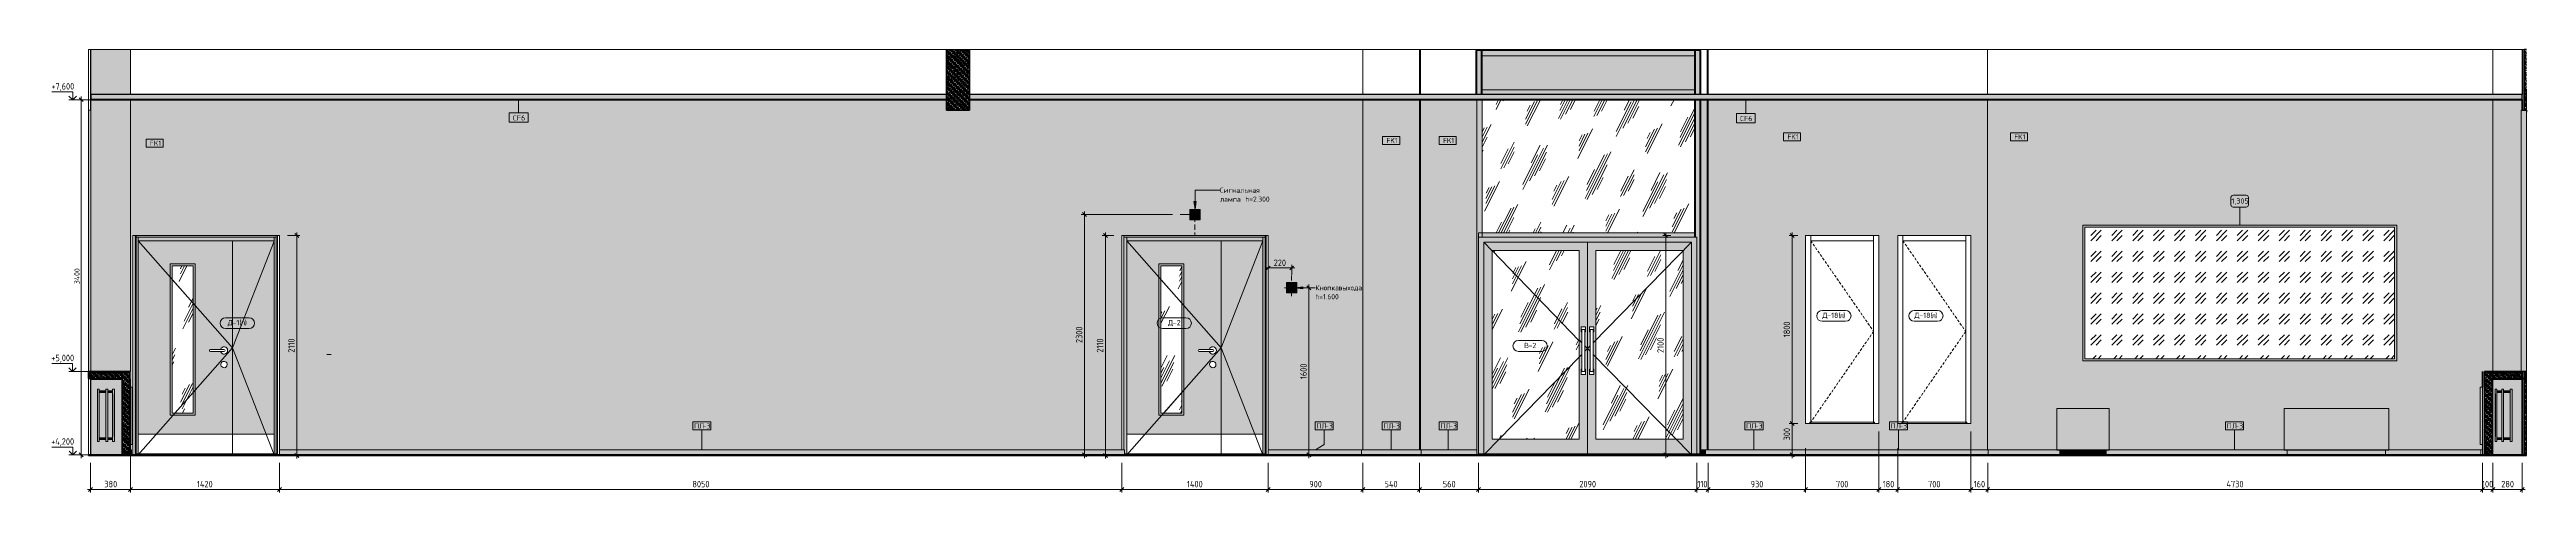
# Model space of a CAD drawing. Header units: millimetres. Extents: x 16345 to 138513, y -2470 to 23828.
# Drawn here: x 87310 to 110983, y 3840 to 8080 of the extents above; entities that cross this region are included whole.
import ezdxf

# ---------------------------------------------------------------- set-up
doc = ezdxf.new("R2010")
doc.units = ezdxf.units.MM
for name, pattern in [('200_ШТРИХ__ш1_п0_6_', [40, 25, -15]), ('ADSK_Штрих_ш2 п1', [75, 50, -25]), ('Штрих', [158.75, 79.375, -79.375])]:
    doc.linetypes.add(name, pattern=pattern)
for name, color, linetype, lineweight in [('A-ANNO-DIMS', 7, 'Continuous', 9), ('A-ANNO-DIMS-25', 7, 'Continuous', 9), ('A-CLNG', 7, 'Continuous', 9), ('A-CLNG-IDEN', 7, 'Continuous', 9), ('A-DETL', 7, 'Continuous', 9), ('A-DETL-1', 7, 'ADSK_Штрих_ш2 п1', 9), ('A-DOOR', 7, 'Continuous', 9), ('A-DOOR-2', 7, '200_ШТРИХ__ш1_п0_6_', 9), ('A-DOOR-4', 7, 'Штрих', 9), ('A-DOOR-FRAM-1', 7, 'Continuous', 9), ('A-DOOR-IDEN', 7, 'Continuous', 9), ('A-FLOR', 7, 'Continuous', 9), ('A-GENM', 7, 'Continuous', 9), ('A-GENM-IDEN', 7, 'Continuous', 9), ('A-GLAZ-CURT', 7, 'Continuous', 9), ('A-GLAZ-CWMG', 7, 'Continuous', 9), ('A-WALL', 7, 'Continuous', 9), ('A-WALL-6', 7, 'Continuous', 40), ('A-WALL-IDEN', 7, 'Continuous', 9), ('A-WALL-PATT', 7, 'Continuous', 9), ('G-ANNO-DIMS', 7, 'Continuous', 9), ('G-ANNO-DIMS-1', 7, 'Continuous', 20), ('I-FURN', 7, 'Continuous', 9), ('I-FURN-IDEN', 7, 'Continuous', 9), ('I-WALL', 7, 'Continuous', 9), ('M-EQPM', 7, 'Continuous', 9), ('Q-SPCQ', 7, 'Continuous', 9), ('S-COLS', 7, 'Continuous', 9), ('Знаки', 7, 'Continuous', 9), ('Знаки-1', 7, 'Continuous', 18), ('Ограждение', 7, 'Continuous', 9), ('Поручни', 7, 'Continuous', 9)]:
    doc.layers.add(name, color=color, linetype=linetype, lineweight=lineweight)
for name, color, linetype, lineweight, true_color in [('A-CLNG-1', 7, 'Continuous', 9, 0x787878), ('A-CLNG-2', 7, 'Continuous', 30, 0x3c3c3c), ('A-CLNG-FNSH-1', 7, 'Continuous', 30, 0x3c3c3c), ('A-DOOR-GLAZ', 7, 'Continuous', 9, 0x8080ff), ('A-FLOR-1', 7, 'Continuous', 9, 0x787878), ('A-FLOR-FNSH-1', 7, 'Continuous', 30, 0x3c3c3c), ('A-FLOR-MCUT-1', 7, 'Continuous', 9, 0x646464), ('A-WALL-4', 7, 'Continuous', 40, 0x3c3c3c), ('A-WALL-5', 7, 'Continuous', 9, 0x787878), ('A-WALL-7', 7, 'Continuous', 30, 0x3c3c3c), ('A-WALL-FNSH-3', 7, 'Continuous', 30, 0x3c3c3c), ('G-ANNO-TEXT-1', 7, 'Continuous', 9, 0x3c3c3c), ('I-FURN-18', 7, 'Continuous', 9, 0xa1a1a1), ('I-FURN-19', 7, 'Continuous', 9, 0x949494), ('I-FURN-2', 7, 'Continuous', 9, 0xc0c0c0), ('I-FURN-5', 7, 'Continuous', 9, 0xacacac), ('I-FURN-6', 7, 'Continuous', 9, 0xc5c578), ('I-WALL-1', 7, 'Continuous', 9, 0x787878), ('Q-SPCQ-1', 9, 'Continuous', 9, 0x808080), ('Q-SPCQ-2', 7, 'Continuous', 9, 0x7f7f7f), ('Q-SPCQ-3', 1, 'Continuous', 9, 0xff0000)]:
    doc.layers.add(name, color=color, linetype=linetype, lineweight=lineweight, true_color=true_color)
for name, color, linetype, lineweight, true_color, transparency in [('I-FURN-17', 7, 'Continuous', 9, 0x303030, 0.7), ('I-FURN-3', 7, 'Continuous', 9, 0x7f7f7f, 0.7), ('I-FURN-4', 2, 'Continuous', 9, 0xffff00, 0.7), ('M-EQPM-1', 7, 'Continuous', 9, 0xe6e6e6, 0.7)]:
    doc.layers.add(name, color=color, linetype=linetype, lineweight=lineweight, true_color=true_color, transparency=transparency)
doc.styles.add('GOST Common_1', font='GOST_Common.ttf', dxfattribs={"height": 50})
doc.styles.add('GOST Common_2', font='GOST_Common.ttf', dxfattribs={"width": 0.9, "height": 50})
doc.styles.add('ISOCPEUR_1', font='isocpeur.ttf', dxfattribs={"width": 0.9, "height": 62.5})
doc.styles.add('ISOCPEUR_2', font='isocpeur.ttf', dxfattribs={"width": 0.9, "height": 50})
doc.dimstyles.new('ISO-2_0_0_9К_Средний_округл2', dxfattribs={"dimscale": 304.8, "dimtxt": 49.799059, "dimasz": 0.123031, "dimexe": 0.098425, "dimexo": 0, "dimgap": 0, "dimtad": 1, "dimdec": 0, "dimrnd": 10, "dimzin": 0, "dimdsep": 46, "dimtxsty": 'ISOCPEUR_2', "dimblk1": 'OBLIQUE', "dimblk2": 'OBLIQUE', "dimsah": 1, "dimcen": 0.09, "dimdle": 0.098425, "dimazin": 0, "dimtfac": 1, "dimtdec": 4, "dimtix": 1, "dimtmove": 0, "dimatfit": 3, "dimfxl": 1, "dimtvp": 1, "dimtolj": 1, "dimtzin": 0, "dimarcsym": 2})
doc.dimstyles.new('ISO-2_5_0_9К_БОЛЬШОЙ_1', dxfattribs={"dimscale": 304.8, "dimtxt": 62.248823, "dimasz": 0.123031, "dimexe": 0.098425, "dimexo": 0.246063, "dimgap": 0, "dimtad": 1, "dimdec": 0, "dimrnd": 10, "dimzin": 0, "dimdsep": 46, "dimtxsty": 'ISOCPEUR_1', "dimblk1": 'OBLIQUE', "dimblk2": 'OBLIQUE', "dimsah": 1, "dimcen": 0.09, "dimdle": 0.098425, "dimazin": 0, "dimtfac": 1, "dimtdec": 4, "dimtix": 1, "dimtmove": 0, "dimatfit": 3, "dimfxl": 1, "dimtvp": 1, "dimtolj": 1, "dimtzin": 0, "dimarcsym": 2})
doc.dimstyles.new('ISO-2_5_0_9К_БОЛЬШОЙ_3', dxfattribs={"dimscale": 304.8, "dimtxt": 62.248823, "dimasz": 0.123031, "dimexe": 0.098425, "dimexo": 0.246063, "dimgap": 0, "dimtad": 1, "dimdec": 0, "dimrnd": 10, "dimzin": 0, "dimdsep": 46, "dimtxsty": 'ISOCPEUR_1', "dimblk1": 'OBLIQUE', "dimblk2": 'OBLIQUE', "dimsah": 1, "dimcen": 0.09, "dimdle": 0.098425, "dimazin": 0, "dimtfac": 1, "dimtdec": 4, "dimtix": 1, "dimtmove": 2, "dimatfit": 3, "dimfxl": 1, "dimtvp": 1, "dimtolj": 1, "dimtzin": 0, "dimarcsym": 2})
pattern_1 = [(63.435, (-11487.2, 31.75), (-255.583, 766.747), [317.5, -190.5, 317.5, -190.5, -403.903]), (63.435, (-11487.2, 31.75), (-255.583, 766.747), [-1016, 127, -276.903]), (63.435, (-11503.05, 47.6), (-255.583, 766.747), [254, -317.5, 190.5, -190.5, -467.403]), (63.435, (-11503.05, 47.6), (-255.583, 766.747), [-952.5, 222.25, -245.153]), (63.435, (-11503.05, 95.25), (-255.583, 766.747), [190.5, -381, 127, -190.5, -530.903]), (63.435, (-11503.05, 95.25), (-255.583, 766.747), [-889, 285.75, -245.153]), (63.435, (-11455.4, 47.6), (-255.583, 766.747), [190.5, -381, 158.75, -6404.65]), (63.435, (-11407.8, 95.25), (-255.583, 766.747), [95.25, -476.25, 63.5, -6499.9]), (63.435, (-11487.2, 174.6), (-255.583, 766.747), [63.5, -476.25, 63.5, -254, -562.653]), (63.435, (-11487.2, 174.6), (-255.583, 766.747), [-857.25, 158.75, -403.903]), (63.435, (-11201.4, 127), (-255.583, 766.747), [317.5, -476.25, 381, -251.503]), (63.435, (-11201.4, 79.4), (-255.583, 766.747), [444.5, -317.5, 476.25, -188.003]), (63.435, (-11169.7, 95.25), (-255.583, 766.747), [508, -254, 381, -276.903]), (63.435, (-11122.05, 142.9), (-255.583, 766.747), [317.5, -444.5, 254, -403.903]), (63.435, (-11169.7, 238.1), (-255.583, 766.747), [158.75, -635, 190.5, -435.653]), (63.435, (-11074.4, 190.5), (-255.583, 766.747), [127, -635, 127, -530.903])]
pattern_2 = [(45, (99531.845, 0), (-14.25598, 14.25598), []), (45, (99546.102, 0), (-14.25598, 14.25598), [25.202, -5.04, 0.8382, -4.202])]
pattern_3 = [(0, (99531.845, 0), (30.48, 7.62), [2.515, -20.345, 2.515, -20.345, -121.92]), (0, (99531.845, 0), (30.48, 7.62), [-45.72, 2.515, -43.205, 2.515, -20.345, -53.34]), (0, (99531.845, 0), (30.48, 7.62), [-114.3, 2.515, -12.725, 2.515, -35.585]), (120, (99543.275, 3.81), (-21.8391136, 22.5864543), [2.515, -20.345, 2.515, -20.345, -121.92]), (120, (99543.275, 3.81), (-21.8391136, 22.5864543), [-45.72, 2.515, -43.205, 2.515, -20.345, -53.34]), (120, (99543.275, 3.81), (-21.8391136, 22.5864543), [-114.3, 2.515, -12.725, 2.515, -35.585]), (240, (99547.085, 19.05), (-8.6408864, -30.2064543), [2.515, -20.345, 2.515, -20.345, -121.92]), (240, (99547.085, 19.05), (-8.6408864, -30.2064543), [-45.72, 2.515, -43.205, 2.515, -20.345, -53.34]), (240, (99547.085, 19.05), (-8.6408864, -30.2064543), [-114.3, 2.515, -12.725, 2.515, -35.585])]
pattern_4 = [(45, (-11550.674, 0), (-14.25598, 14.25598), []), (45, (-11536.417, 0), (-14.25598, 14.25598), [25.202, -5.04, 0.8382, -4.202])]

# ---------------------------------------------------------------- blocks, each defined once
blk = doc.blocks.new('BSC_Колонна _Прямоугольная - 500х500-23286270-Развертка 2_28-1')
at = {"layer": 'S-COLS'}
blk.add_hatch(color=256, dxfattribs=at).paths.add_polyline_path([(-141, 5000), (-100, 5000), (-100, 7500), (-150, 7500), (-150, 5000), (-145, 5000)])
blk = doc.blocks.new('110_Дверь_СКБ_1Ст - д-18 700x2100h_Технический шкаф ЭОМ и СС-21511926-Развертка 2_28-1')
at = {"layer": 'A-DOOR'}
for p, q in [((-5459, 6250), (-6059, 6250)), ((-6059, 4514), (-6059, 6250)), ((-5459, 6250), (-5459, 4514)), ((-5459, 4514), (-6059, 4514))]:
    blk.add_line(p, q, dxfattribs=at)
at = {"layer": 'A-DOOR-2'}
for p, q in [((-6060, 6250), (-5459, 5382)), ((-5459, 5382), (-6059, 4514))]:
    blk.add_line(p, q, dxfattribs=at)
at = {"layer": 'A-DOOR-4'}
for p, q in [((-5409, 6300), (-6109, 6300)), ((-6109, 4500), (-6109, 6300)), ((-5409, 6300), (-6109, 6300)), ((-6109, 4500), (-6109, 6300)), ((-5409, 4500), (-5409, 6300)), ((-5409, 4500), (-5409, 6300))]:
    blk.add_line(p, q, dxfattribs=at)
at = {"layer": 'A-DOOR-FRAM-1'}
for p, q in [((-6059, 6250), (-6059, 6300)), ((-6059, 6300), (-6059, 4500)), ((-5459, 6250), (-6059, 6250)), ((-5459, 6300), (-5459, 6250)), ((-5459, 6300), (-5459, 4500)), ((-6069, 4500), (-6069, 4514)), ((-5449, 4514), (-6069, 4514)), ((-5449, 4514), (-5449, 4500))]:
    blk.add_line(p, q, dxfattribs=at)
blk = doc.blocks.new('110_Дверь_СКБ_2Ст - Д-1 Лестничная клетка EIS60-24280000-Развертка 2_28-1')
at = {"layer": 'A-DOOR'}
h = blk.add_hatch(color=256, dxfattribs=at)
h.paths.add_polyline_path([(-22925, 4400), (-22025, 4400), (-22025, 6250), (-22925, 6250), (-22925, 4437)])
h.paths.add_polyline_path([(-22600, 4600), (-22600, 6010), (-22400, 6010), (-22400, 4600)])
h.paths.add_polyline_path([(-22103, 5035), (-22110, 5035), (-22117, 5038), (-22124, 5042), (-22129, 5047), (-22133, 5054), (-22135, 5061), (-22135, 5069), (-22133, 5076), (-22129, 5083), (-22124, 5088), (-22118, 5092), (-22111, 5094), (-22103, 5095), (-22096, 5094), (-22089, 5090), (-22083, 5086), (-22079, 5080), (-22076, 5072), (-22075, 5065), (-22076, 5058), (-22079, 5051), (-22083, 5045), (-22089, 5040), (-22096, 5037), (-22101, 5035)])
h.paths.add_polyline_path([(-22104, 5165), (-22113, 5166), (-22122, 5169), (-22129, 5175), (-22135, 5182), (-22139, 5190), (-22235, 5190), (-22238, 5190), (-22240, 5191), (-22242, 5193), (-22244, 5195), (-22245, 5197), (-22245, 5200), (-22245, 5203), (-22244, 5205), (-22242, 5207), (-22240, 5209), (-22238, 5210), (-22235, 5210), (-22139, 5210), (-22135, 5218), (-22129, 5225), (-22122, 5231), (-22113, 5234), (-22104, 5235), (-22096, 5234), (-22087, 5230), (-22080, 5225), (-22075, 5217), (-22071, 5209), (-22070, 5200), (-22071, 5191), (-22075, 5183), (-22081, 5175), (-22087, 5170), (-22096, 5166), (-22102, 5165)])
blk.add_hatch(color=256, dxfattribs=at).paths.add_polyline_path([(-21944, 4400), (-21625, 4400), (-21625, 6250), (-22025, 6250), (-22025, 4400)])
h = blk.add_hatch(dxfattribs=at)
h.set_pattern_fill('FP_33', color=256, style=0, pattern_type=2)
h.set_pattern_definition(pattern_1)
h.paths.add_polyline_path([(-22600, 4600), (-22400, 4600), (-22400, 6010), (-22600, 6010), (-22600, 4680)])
at = {"layer": 'A-DOOR-FRAM-1'}
for points in [[(-21628, 6285), (-21605, 6285), (-21605, 6300), (-22945, 6300), (-22945, 6285), (-21944, 6285)], [(-21944, 6250), (-21625, 6250), (-21625, 6285), (-22925, 6285), (-22925, 6250), (-22025, 6250)]]:
    blk.add_hatch(color=256, dxfattribs=at).paths.add_polyline_path(points)
h = blk.add_hatch(color=256, dxfattribs=at)
h.paths.add_polyline_path([(-22945, 4202), (-22925, 4202), (-22925, 4204), (-22945, 4204)])
h.paths.add_polyline_path([(-22945, 4210), (-22925, 4210), (-22925, 6285), (-22945, 6285), (-22945, 4316)])
h = blk.add_hatch(color=256, dxfattribs=at)
h.paths.add_polyline_path([(-21625, 4202), (-21605, 4202), (-21605, 4204), (-21625, 4204)])
h.paths.add_polyline_path([(-21625, 4210), (-21605, 4210), (-21605, 6285), (-21625, 6285), (-21625, 4680)])
at = {"layer": 'A-DOOR'}
for p, q in [((-22025, 6250), (-22025, 4400)), ((-22025, 6250), (-22025, 4400)), ((-22380, 6030), (-22620, 6030)), ((-22620, 6030), (-22620, 4580)), ((-22600, 4600), (-22600, 6010)), ((-22600, 6010), (-22400, 6010)), ((-22400, 6010), (-22400, 4600)), ((-22380, 6030), (-22380, 4580)), ((-22600, 5879), (-22400, 5652)), ((-22235, 5210), (-22105, 5210)), ((-22105, 5210), (-22139, 5210)), ((-22105, 5190), (-22235, 5190)), ((-22139, 5190), (-22105, 5190)), ((-22400, 4798), (-22574, 4600)), ((-22380, 4580), (-22620, 4580)), ((-22400, 4600), (-22600, 4600)), ((-22925, 4400), (-22025, 4400)), ((-22025, 4400), (-22025, 4210)), ((-21625, 4400), (-22025, 4400)), ((-22025, 4400), (-22025, 4210)), ((-22025, 4204), (-22025, 4202)), ((-22025, 4204), (-22025, 4202))]:
    blk.add_line(p, q, dxfattribs=at)
for centre, radius, start, end in [((-22235, 5200), 10, 90, 270), ((-22105, 5200), 35, 0, 163.3985), ((-22105, 5200), 10, 270, 90), ((-22105, 5200), 10, 270, 90), ((-22105, 5200), 35, 196.6015, 0), ((-22105, 5065), 30, 0, 188.1699), ((-22105, 5065), 30, 188.1699, 0)]:
    blk.add_arc(centre, radius, start, end, dxfattribs=at)
at = {"layer": 'A-DOOR-FRAM-1'}
for p, q in [((-22945, 6285), (-21605, 6285)), ((-22925, 6250), (-22925, 6285)), ((-22925, 6285), (-22925, 4210)), ((-22925, 6250), (-21625, 6250)), ((-21625, 6285), (-21625, 6250)), ((-21625, 6285), (-21625, 4210)), ((-22925, 4204), (-22925, 4202)), ((-21625, 4204), (-21625, 4202))]:
    blk.add_line(p, q, dxfattribs=at)
blk = doc.blocks.new('110_Дверь_СКБ_2Ст - Д-2 1450x2100h_Лестничная клетка EIS60-31576737-Развертка 2_28-1')
at = {"layer": 'A-DOOR'}
h = blk.add_hatch(color=256, dxfattribs=at)
h.paths.add_polyline_path([(-13475, 4400), (-12575, 4400), (-12575, 6250), (-13475, 6250), (-13475, 4437)])
h.paths.add_polyline_path([(-12950, 4600), (-13150, 4600), (-13150, 6010), (-12950, 6010), (-12950, 4680)])
h.paths.add_polyline_path([(-12653, 5035), (-12660, 5035), (-12667, 5038), (-12674, 5042), (-12679, 5047), (-12683, 5054), (-12685, 5061), (-12685, 5069), (-12683, 5076), (-12679, 5083), (-12674, 5088), (-12668, 5092), (-12660, 5094), (-12653, 5095), (-12646, 5094), (-12639, 5090), (-12633, 5086), (-12629, 5080), (-12626, 5072), (-12625, 5065), (-12626, 5058), (-12629, 5051), (-12633, 5045), (-12639, 5040), (-12646, 5037), (-12651, 5035)])
h.paths.add_polyline_path([(-12654, 5165), (-12663, 5166), (-12672, 5169), (-12679, 5175), (-12685, 5182), (-12689, 5190), (-12785, 5190), (-12788, 5190), (-12790, 5191), (-12792, 5193), (-12794, 5195), (-12795, 5197), (-12795, 5200), (-12795, 5203), (-12794, 5205), (-12792, 5207), (-12790, 5209), (-12788, 5210), (-12785, 5210), (-12689, 5210), (-12685, 5218), (-12679, 5225), (-12672, 5231), (-12663, 5234), (-12654, 5235), (-12646, 5234), (-12637, 5230), (-12630, 5225), (-12625, 5217), (-12621, 5209), (-12620, 5200), (-12622, 5190), (-12625, 5183), (-12630, 5175), (-12637, 5170), (-12646, 5166), (-12652, 5165)])
blk.add_hatch(color=256, dxfattribs=at).paths.add_polyline_path([(-12296, 4400), (-12175, 4400), (-12175, 6250), (-12575, 6250), (-12575, 4400), (-12478, 4400)])
h = blk.add_hatch(dxfattribs=at)
h.set_pattern_fill('FP_33', color=256, style=0, pattern_type=2)
h.set_pattern_definition(pattern_1)
h.paths.add_polyline_path([(-13150, 4600), (-12950, 4600), (-12950, 6010), (-13150, 6010), (-13150, 4680)])
at = {"layer": 'A-DOOR-FRAM-1'}
for points in [[(-13505, 6285), (-12155, 6285), (-12155, 6300), (-13505, 6300), (-13505, 6296)], [(-12175, 6250), (-12175, 6285), (-13475, 6285), (-13475, 6250), (-12296, 6250)]]:
    blk.add_hatch(color=256, dxfattribs=at).paths.add_polyline_path(points)
h = blk.add_hatch(color=256, dxfattribs=at)
h.paths.add_polyline_path([(-13495, 4202), (-13475, 4202), (-13475, 4204), (-13500, 4204), (-13500, 4203), (-13495, 4203)])
h.paths.add_polyline_path([(-13475, 4210), (-13475, 6285), (-13505, 6285), (-13505, 4250), (-13500, 4250), (-13500, 4210)])
h = blk.add_hatch(color=256, dxfattribs=at)
h.paths.add_polyline_path([(-12155, 4202), (-12155, 4204), (-12175, 4204), (-12175, 4202)])
h.paths.add_polyline_path([(-12155, 4210), (-12155, 6285), (-12175, 6285), (-12175, 4210)])
at = {"layer": 'A-DOOR'}
for p, q in [((-12575, 6250), (-12575, 4400)), ((-12575, 6250), (-12575, 4400)), ((-12930, 6030), (-13170, 6030)), ((-13170, 6030), (-13170, 4580)), ((-13150, 4600), (-13150, 6010)), ((-13150, 6010), (-12950, 6010)), ((-12950, 6010), (-12950, 4600)), ((-12930, 6030), (-12930, 4580)), ((-13150, 5879), (-12950, 5652)), ((-12785, 5210), (-12655, 5210)), ((-12655, 5210), (-12689, 5210)), ((-12655, 5190), (-12785, 5190)), ((-12689, 5190), (-12655, 5190)), ((-12950, 4798), (-13124, 4600)), ((-12930, 4580), (-13170, 4580)), ((-12950, 4600), (-13150, 4600)), ((-13475, 4400), (-12575, 4400)), ((-12575, 4400), (-12575, 4210)), ((-12175, 4400), (-12575, 4400)), ((-12575, 4400), (-12575, 4210)), ((-12575, 4204), (-12575, 4202)), ((-12575, 4204), (-12575, 4202))]:
    blk.add_line(p, q, dxfattribs=at)
for centre, radius, start, end in [((-12785, 5200), 10, 90, 270), ((-12655, 5200), 35, 0, 163.3985), ((-12655, 5200), 10, 270, 90), ((-12655, 5200), 10, 270, 90), ((-12655, 5200), 35, 196.6015, 0), ((-12655, 5065), 30, 0, 188.1699), ((-12655, 5065), 30, 188.1699, 0)]:
    blk.add_arc(centre, radius, start, end, dxfattribs=at)
at = {"layer": 'A-DOOR-FRAM-1'}
for p, q in [((-13505, 6285), (-12155, 6285)), ((-13475, 6250), (-13475, 6285)), ((-13475, 6285), (-13475, 4210)), ((-13475, 6250), (-12175, 6250)), ((-12175, 6285), (-12175, 6250)), ((-12175, 6285), (-12175, 4210)), ((-13475, 4204), (-13475, 4202)), ((-12175, 4204), (-12175, 4202))]:
    blk.add_line(p, q, dxfattribs=at)
blk = doc.blocks.new('Зеркало обычное - 1_305-32858948-Развертка 2_28-1')
at = {"layer": 'I-FURN'}
h = blk.add_hatch(dxfattribs=at)
h.set_pattern_fill('FP_36', color=256, style=0, pattern_type=2)
h.set_pattern_definition([(45, (-2180.4, 4250), (-199.9995, 0), [141.421, -141.421]), (45, (-2130.4, 4250), (-199.9995, 0), [70.711, -212.132]), (45, (-2180.4, 4300), (-199.9995, 0), [70.711, -212.132])])
h.paths.add_polyline_path([(-2102, 5120), (-1360, 5120), (-1360, 6380), (-4320, 6380), (-4320, 5120), (-2284, 5120)])
at = {"layer": 'I-FURN-17'}
h = blk.add_hatch(color=256, dxfattribs=at)
h.paths.add_polyline_path([(-2102, 5100), (-1340, 5100), (-1340, 6400), (-4340, 6400), (-4340, 5100), (-2284, 5100)])
h.paths.add_polyline_path([(-1360, 5120), (-4320, 5120), (-4320, 6380), (-1360, 6380), (-1360, 5166)])
at = {"layer": 'I-FURN-18'}
for p, q in [((-1360, 6380), (-4320, 6380)), ((-4320, 5120), (-4320, 6380)), ((-1360, 6380), (-4320, 6380)), ((-4320, 6380), (-4320, 5120)), ((-1360, 6380), (-1360, 5120)), ((-1360, 5120), (-1360, 6380)), ((-4320, 5120), (-1360, 5120)), ((-4320, 5120), (-1360, 5120))]:
    blk.add_line(p, q, dxfattribs=at)
at = {"layer": 'I-FURN-19'}
for p, q in [((-1340, 6400), (-4340, 6400)), ((-4340, 5100), (-4340, 6400)), ((-1340, 6400), (-1340, 5100)), ((-4340, 5100), (-1340, 5100))]:
    blk.add_line(p, q, dxfattribs=at)
at = {"layer": 'I-FURN-2'}
for p, q in [((-4340, 6400), (-1340, 6400)), ((-4340, 5100), (-4340, 6400)), ((-1340, 5100), (-1340, 6400)), ((-4320, 6380), (-1360, 6380)), ((-4320, 5120), (-4320, 6380)), ((-4320, 6380), (-1360, 6380)), ((-4320, 5120), (-4320, 6380)), ((-1360, 5120), (-1360, 6380)), ((-1360, 6380), (-1360, 5120)), ((-1340, 5100), (-4340, 5100)), ((-1360, 5120), (-4320, 5120)), ((-1360, 5120), (-4320, 5120))]:
    blk.add_line(p, q, dxfattribs=at)
blk = doc.blocks.new('Плинтус - Плинтус темный _ст_школа_-32862064-Развертка 2_28-1')
at = {"layer": 'A-GENM'}
h = blk.add_hatch(color=256, dxfattribs=at)
h.paths.add_polyline_path([(-828, 4200), (-535, 4200), (-535, 4250), (-1416, 4250), (-1416, 4245), (-1446, 4245), (-1446, 4200), (-1192, 4200)])
h.paths.add_polyline_path([(-5244, 4200), (-4558, 4200), (-4558, 4245), (-4588, 4245), (-4588, 4250), (-5244, 4250)])
h.paths.add_polyline_path([(-4114, 4200), (-2386, 4200), (-2386, 4245), (-2416, 4245), (-2416, 4250), (-4088, 4250), (-4088, 4245), (-4118, 4245), (-4118, 4200), (-4116, 4200)])
for p, q in [((-5244, 4250), (-4588, 4250)), ((-4588, 4250), (-4587, 4250)), ((-4587, 4250), (-4583, 4250)), ((-4583, 4250), (-4576, 4250)), ((-4576, 4250), (-4566, 4250)), ((-4566, 4250), (-4554, 4250)), ((-4554, 4250), (-4538, 4250)), ((-4538, 4250), (-4520, 4250)), ((-4520, 4250), (-4500, 4250)), ((-4500, 4250), (-4478, 4250)), ((-4477, 4250), (-4167, 4250)), ((-4167, 4250), (-4148, 4250)), ((-4147, 4250), (-4131, 4250)), ((-4130, 4250), (-4116, 4250)), ((-4116, 4250), (-4105, 4250)), ((-4104, 4250), (-4096, 4250)), ((-4096, 4250), (-4090, 4250)), ((-4090, 4250), (-4088, 4250)), ((-4088, 4250), (-2416, 4250)), ((-2416, 4250), (-2415, 4250)), ((-2415, 4250), (-2410, 4250)), ((-2410, 4250), (-2402, 4250)), ((-2402, 4250), (-2391, 4250)), ((-2391, 4250), (-2378, 4250)), ((-2378, 4250), (-2361, 4250)), ((-2361, 4250), (-2342, 4250)), ((-2342, 4250), (-1511, 4250)), ((-1511, 4250), (-1489, 4250)), ((-1489, 4250), (-1470, 4250)), ((-1470, 4250), (-1454, 4250)), ((-1454, 4250), (-1440, 4250)), ((-1440, 4250), (-1430, 4250)), ((-1430, 4250), (-1422, 4250)), ((-1422, 4250), (-1418, 4250)), ((-1418, 4250), (-1416, 4250)), ((-1416, 4250), (-535, 4250))]:
    blk.add_line(p, q, dxfattribs=at)
blk = doc.blocks.new('Плинтус - Плинтус темный _ст_школа_-33448053-Развертка 2_28-1')
at = {"layer": 'A-GENM'}
for p, q in [((-520, 4250), (-535, 4250)), ((-535, 4250), (-535, 4200)), ((-520, 4250), (-520, 4200))]:
    blk.add_line(p, q, dxfattribs=at)
blk = doc.blocks.new('Плинтус - Плинтус темный _ст_школа_-32859017-Развертка 2_28-1')
at = {"layer": 'A-GENM'}
blk.add_line((-5244, 4250), (-5244, 4200), dxfattribs=at)
blk = doc.blocks.new('Плинтус - Плинтус темный _ст_школа_-32862070-Развертка 2_28-1')
at = {"layer": 'A-GENM'}
blk.add_hatch(color=256, dxfattribs=at).paths.add_polyline_path([(-7946, 4200), (-6989, 4200), (-6989, 4250), (-7946, 4250)])
for p, q in [((-7946, 4250), (-7946, 4200)), ((-7946, 4250), (-6989, 4250)), ((-6989, 4250), (-6989, 4200))]:
    blk.add_line(p, q, dxfattribs=at)
blk = doc.blocks.new('Плинтус - Плинтус темный _ст_школа_-32862071-Развертка 2_28-1')
at = {"layer": 'A-GENM'}
blk.add_line((-7946, 4200), (-7946, 4250), dxfattribs=at)
blk = doc.blocks.new('Плинтус - Плинтус темный _ст_школа_-32862072-Развертка 2_28-1')
at = {"layer": 'A-GENM'}
blk.add_hatch(color=256, dxfattribs=at).paths.add_polyline_path([(-10664, 4200), (-10130, 4200), (-10130, 4250), (-10664, 4250)])
for p, q in [((-10664, 4250), (-10130, 4250)), ((-10130, 4250), (-10130, 4200))]:
    blk.add_line(p, q, dxfattribs=at)
blk = doc.blocks.new('Плинтус - Плинтус темный _ст_школа_-32862073-Развертка 2_28-1')
at = {"layer": 'A-GENM'}
blk.add_line((-10664, 4250), (-10664, 4200), dxfattribs=at)
blk = doc.blocks.new('Плинтус - Плинтус темный _ст_школа_-32862074-Развертка 2_28-1')
at = {"layer": 'A-GENM'}
blk.add_hatch(color=256, dxfattribs=at).paths.add_polyline_path([(-10669, 4200), (-10664, 4200), (-10664, 4250), (-11235, 4250), (-11235, 4200), (-10679, 4200)])
for p, q in [((-11235, 4250), (-10664, 4250)), ((-11235, 4250), (-11235, 4200)), ((-10664, 4200), (-10664, 4250))]:
    blk.add_line(p, q, dxfattribs=at)
blk = doc.blocks.new('Плинтус - Плинтус темный _ст_школа_-32862075-Развертка 2_28-1')
at = {"layer": 'A-GENM'}
blk.add_hatch(color=256, dxfattribs=at).paths.add_polyline_path([(-12125, 4200), (-11235, 4200), (-11235, 4250), (-12125, 4250)])
for p, q in [((-12125, 4250), (-11235, 4250)), ((-12125, 4200), (-12125, 4250))]:
    blk.add_line(p, q, dxfattribs=at)
blk = doc.blocks.new('Плинтус - Плинтус темный _ст_школа_-32979664-Развертка 2_28-1')
at = {"layer": 'A-GENM'}
blk.add_hatch(color=256, dxfattribs=at).paths.add_polyline_path([(-13570, 4200), (-13518, 4200), (-13518, 4202), (-13500, 4202), (-13500, 4250), (-21575, 4250), (-21575, 4200), (-13934, 4200)])
for p, q in [((-21575, 4250), (-13500, 4250)), ((-21575, 4200), (-21575, 4250)), ((-13500, 4250), (-13500, 4202))]:
    blk.add_line(p, q, dxfattribs=at)
blk = doc.blocks.new('Плинтус - Плинтус темный _ст_школа_-32862087-Развертка 2_28-1')
at = {"layer": 'A-GENM'}
blk.add_line((-11235, 4200), (-11235, 4250), dxfattribs=at)
blk = doc.blocks.new('Плинтус - Плинтус темный _ст_школа_-32862088-Развертка 2_28-1')
at = {"layer": 'A-GENM'}
h = blk.add_hatch(color=256, dxfattribs=at)
h.paths.add_polyline_path([(-7990, 4200), (-7946, 4200), (-7946, 4204), (-7990, 4204)])
h.paths.add_polyline_path([(-7990, 4210), (-7946, 4210), (-7946, 4250), (-7990, 4250)])
for p, q in [((-7990, 4250), (-7946, 4250)), ((-7990, 4210), (-7990, 4250)), ((-7990, 4200), (-7990, 4204))]:
    blk.add_line(p, q, dxfattribs=at)
blk = doc.blocks.new('Плинтус - Плинтус темный _ст_школа_-33428938-Развертка 2_28-1')
at = {"layer": 'A-GENM'}
for p, q in [((-22989, 4250), (-23004, 4250)), ((-22989, 4200), (-22989, 4250))]:
    blk.add_line(p, q, dxfattribs=at)
blk = doc.blocks.new('radiator_prado_classic_z_tip_30_po exemplyaru - Classic Z Тип 30-500-30677899-Развертка 2_28-1')
at = {"layer": 'M-EQPM-1'}
for points in [[(-23309, 4330), (-23297, 4330), (-23297, 4830), (-23315, 4830), (-23315, 4330)], [(-23260, 4800), (-23259, 4800), (-23260, 4800)], [(-23258, 4803), (-23258, 4803), (-23258, 4803)], [(-23233, 4330), (-23215, 4330), (-23215, 4830), (-23233, 4830), (-23233, 4346)], [(-23151, 4330), (-23151, 4370), (-23156, 4375), (-23156, 4785), (-23151, 4790), (-23151, 4830), (-23169, 4830), (-23169, 4330)], [(-23151, 4370), (-23151, 4790), (-23156, 4785), (-23156, 4375)], [(-23260, 4350), (-23259, 4350), (-23260, 4350)], [(-23258, 4353), (-23258, 4353), (-23258, 4353)]]:
    blk.add_hatch(color=256, dxfattribs=at).paths.add_polyline_path(points)
h = blk.add_hatch(color=256, dxfattribs=at)
h.paths.add_polyline_path([(-23271, 4805), (-23233, 4805), (-23233, 4813), (-23297, 4812), (-23297, 4805), (-23272, 4805)])
h.paths.add_polyline_path([(-23258, 4807), (-23258, 4807), (-23258, 4807)])
h.paths.add_polyline_path([(-23260, 4810), (-23259, 4809), (-23260, 4810)])
h.paths.add_polyline_path([(-23271, 4809), (-23271, 4810), (-23271, 4809)])
h.paths.add_polyline_path([(-23272, 4807), (-23272, 4807), (-23272, 4807)])
h.paths.add_polyline_path([(-23169, 4805), (-23169, 4813), (-23215, 4812), (-23215, 4805), (-23177, 4805)])
h = blk.add_hatch(color=256, dxfattribs=at)
h.paths.add_polyline_path([(-23272, 4803), (-23272, 4804), (-23272, 4803)])
h.paths.add_polyline_path([(-23270, 4800), (-23271, 4801), (-23270, 4800)])
h.paths.add_polyline_path([(-23259, 4801), (-23259, 4800), (-23259, 4801)])
h.paths.add_polyline_path([(-23258, 4803), (-23258, 4802), (-23258, 4803)])
h.paths.add_polyline_path([(-23259, 4798), (-23233, 4798), (-23233, 4805), (-23297, 4805), (-23297, 4798), (-23261, 4798)])
h.paths.add_polyline_path([(-23176, 4798), (-23169, 4798), (-23169, 4805), (-23215, 4805), (-23215, 4798)])
h = blk.add_hatch(color=256, dxfattribs=at)
h.paths.add_polyline_path([(-23258, 4807), (-23258, 4808), (-23258, 4807)])
h.paths.add_polyline_path([(-23259, 4809), (-23259, 4809), (-23259, 4809)])
h = blk.add_hatch(color=256, dxfattribs=at)
h.paths.add_polyline_path([(-23169, 4355), (-23169, 4362), (-23215, 4362), (-23215, 4355), (-23173, 4355)])
h.paths.add_polyline_path([(-23271, 4359), (-23271, 4360), (-23271, 4359)])
h.paths.add_polyline_path([(-23272, 4357), (-23272, 4357), (-23272, 4357)])
h.paths.add_polyline_path([(-23258, 4355), (-23233, 4355), (-23233, 4362), (-23297, 4362), (-23297, 4355), (-23258, 4355)])
h = blk.add_hatch(color=256, dxfattribs=at)
h.paths.add_polyline_path([(-23259, 4351), (-23259, 4350), (-23259, 4351)])
h.paths.add_polyline_path([(-23258, 4353), (-23258, 4352), (-23258, 4353)])
h.paths.add_polyline_path([(-23297, 4347), (-23233, 4348), (-23233, 4355), (-23297, 4355), (-23297, 4348)])
h.paths.add_polyline_path([(-23215, 4347), (-23169, 4348), (-23169, 4355), (-23215, 4355), (-23215, 4348)])
h.paths.add_polyline_path([(-23270, 4350), (-23271, 4351), (-23270, 4350)])
h = blk.add_hatch(color=256, dxfattribs=at)
h.paths.add_polyline_path([(-23258, 4357), (-23258, 4358), (-23258, 4357)])
h.paths.add_polyline_path([(-23259, 4359), (-23259, 4359), (-23259, 4359)])
at = {"layer": 'M-EQPM'}
for p, q in [((-23315, 4330), (-23315, 4830)), ((-23315, 4830), (-23297, 4830)), ((-23297, 4830), (-23315, 4830)), ((-23315, 4830), (-23315, 4330)), ((-23297, 4330), (-23297, 4830)), ((-23297, 4813), (-23297, 4830)), ((-23233, 4813), (-23297, 4813)), ((-23233, 4813), (-23297, 4813)), ((-23297, 4805), (-23297, 4813)), ((-23297, 4813), (-23297, 4805)), ((-23297, 4810), (-23297, 4813)), ((-23297, 4813), (-23297, 4805)), ((-23297, 4798), (-23297, 4812)), ((-23297, 4805), (-23297, 4810)), ((-23297, 4803), (-23297, 4805)), ((-23297, 4805), (-23297, 4799)), ((-23297, 4798), (-23297, 4805)), ((-23297, 4805), (-23297, 4799)), ((-23297, 4801), (-23297, 4803)), ((-23297, 4798), (-23297, 4801)), ((-23297, 4799), (-23297, 4798)), ((-23297, 4799), (-23297, 4798)), ((-23297, 4798), (-23233, 4798)), ((-23297, 4798), (-23233, 4798)), ((-23297, 4362), (-23297, 4798)), ((-23233, 4830), (-23215, 4830)), ((-23215, 4830), (-23233, 4830)), ((-23233, 4330), (-23233, 4830)), ((-23233, 4830), (-23233, 4813)), ((-23233, 4813), (-23233, 4805)), ((-23233, 4805), (-23233, 4813)), ((-23233, 4813), (-23233, 4809)), ((-23233, 4805), (-23233, 4813)), ((-23233, 4812), (-23233, 4798)), ((-23233, 4809), (-23233, 4805)), ((-23233, 4805), (-23233, 4798)), ((-23233, 4798), (-23233, 4805)), ((-23233, 4805), (-23233, 4803)), ((-23233, 4798), (-23233, 4805)), ((-23233, 4803), (-23233, 4798)), ((-23233, 4798), (-23233, 4798)), ((-23233, 4798), (-23233, 4362)), ((-23215, 4330), (-23215, 4830)), ((-23215, 4813), (-23215, 4830)), ((-23169, 4813), (-23215, 4813)), ((-23169, 4813), (-23215, 4813)), ((-23215, 4805), (-23215, 4813)), ((-23215, 4813), (-23215, 4809)), ((-23215, 4810), (-23215, 4813)), ((-23215, 4813), (-23215, 4805)), ((-23215, 4798), (-23215, 4812)), ((-23215, 4805), (-23215, 4810)), ((-23215, 4809), (-23215, 4807)), ((-23215, 4807), (-23215, 4805)), ((-23215, 4798), (-23215, 4805)), ((-23215, 4805), (-23215, 4803)), ((-23215, 4798), (-23215, 4805)), ((-23215, 4805), (-23215, 4798)), ((-23215, 4803), (-23215, 4801)), ((-23215, 4801), (-23215, 4800)), ((-23215, 4800), (-23215, 4798)), ((-23215, 4798), (-23169, 4798)), ((-23215, 4798), (-23169, 4798)), ((-23215, 4362), (-23215, 4798)), ((-23151, 4830), (-23169, 4830)), ((-23169, 4830), (-23151, 4830)), ((-23169, 4830), (-23169, 4330)), ((-23169, 4830), (-23169, 4813)), ((-23169, 4807), (-23169, 4813)), ((-23169, 4813), (-23169, 4812)), ((-23169, 4811), (-23169, 4813)), ((-23169, 4813), (-23169, 4805)), ((-23169, 4812), (-23169, 4805)), ((-23169, 4812), (-23169, 4798)), ((-23169, 4810), (-23169, 4811)), ((-23169, 4809), (-23169, 4810)), ((-23169, 4805), (-23169, 4809)), ((-23169, 4805), (-23169, 4807)), ((-23169, 4798), (-23169, 4805)), ((-23169, 4805), (-23169, 4800)), ((-23169, 4803), (-23169, 4805)), ((-23169, 4805), (-23169, 4801)), ((-23169, 4798), (-23169, 4803)), ((-23169, 4801), (-23169, 4798)), ((-23169, 4800), (-23169, 4798)), ((-23169, 4798), (-23169, 4362)), ((-23151, 4790), (-23156, 4785)), ((-23151, 4790), (-23156, 4785)), ((-23151, 4790), (-23156, 4785)), ((-23151, 4790), (-23156, 4785)), ((-23151, 4790), (-23156, 4785)), ((-23151, 4790), (-23156, 4785)), ((-23151, 4790), (-23156, 4785)), ((-23151, 4790), (-23156, 4785)), ((-23151, 4790), (-23156, 4785)), ((-23151, 4790), (-23156, 4785)), ((-23151, 4790), (-23156, 4785)), ((-23151, 4790), (-23156, 4785)), ((-23151, 4790), (-23156, 4785)), ((-23151, 4790), (-23156, 4785)), ((-23151, 4790), (-23156, 4785)), ((-23151, 4790), (-23156, 4785)), ((-23151, 4790), (-23156, 4785)), ((-23151, 4790), (-23156, 4785)), ((-23151, 4790), (-23156, 4785)), ((-23151, 4790), (-23156, 4785)), ((-23151, 4790), (-23156, 4785)), ((-23151, 4790), (-23156, 4785)), ((-23151, 4790), (-23156, 4785)), ((-23151, 4790), (-23156, 4785)), ((-23151, 4790), (-23156, 4785)), ((-23151, 4790), (-23156, 4785)), ((-23151, 4790), (-23156, 4785)), ((-23151, 4790), (-23156, 4785)), ((-23151, 4790), (-23156, 4785)), ((-23151, 4790), (-23156, 4785)), ((-23151, 4790), (-23156, 4785)), ((-23151, 4790), (-23156, 4785)), ((-23151, 4790), (-23156, 4785)), ((-23151, 4790), (-23156, 4785)), ((-23151, 4790), (-23156, 4785)), ((-23151, 4790), (-23156, 4785)), ((-23151, 4790), (-23156, 4785)), ((-23151, 4790), (-23156, 4785)), ((-23151, 4790), (-23156, 4785)), ((-23151, 4790), (-23156, 4785)), ((-23151, 4790), (-23156, 4785)), ((-23151, 4790), (-23156, 4785)), ((-23151, 4790), (-23156, 4785)), ((-23151, 4790), (-23156, 4785)), ((-23151, 4790), (-23156, 4785)), ((-23151, 4790), (-23156, 4785)), ((-23151, 4790), (-23156, 4785)), ((-23151, 4790), (-23156, 4785)), ((-23151, 4790), (-23156, 4785)), ((-23151, 4790), (-23156, 4785)), ((-23151, 4790), (-23156, 4785)), ((-23151, 4790), (-23156, 4785)), ((-23151, 4790), (-23156, 4785)), ((-23151, 4790), (-23156, 4785)), ((-23151, 4790), (-23156, 4785)), ((-23151, 4790), (-23156, 4785)), ((-23151, 4790), (-23156, 4785)), ((-23151, 4790), (-23156, 4785)), ((-23151, 4790), (-23156, 4785)), ((-23151, 4790), (-23156, 4785)), ((-23151, 4790), (-23156, 4785)), ((-23151, 4790), (-23156, 4785)), ((-23151, 4790), (-23156, 4785)), ((-23151, 4790), (-23156, 4785)), ((-23156, 4375), (-23156, 4785)), ((-23156, 4785), (-23156, 4375)), ((-23156, 4375), (-23156, 4785)), ((-23156, 4785), (-23156, 4375)), ((-23156, 4375), (-23156, 4785)), ((-23156, 4785), (-23156, 4375)), ((-23156, 4375), (-23156, 4785)), ((-23156, 4785), (-23156, 4375)), ((-23156, 4375), (-23156, 4785)), ((-23156, 4785), (-23156, 4375)), ((-23156, 4375), (-23156, 4785)), ((-23156, 4785), (-23156, 4375)), ((-23156, 4375), (-23156, 4785)), ((-23156, 4785), (-23156, 4375)), ((-23156, 4375), (-23156, 4785)), ((-23156, 4785), (-23156, 4375)), ((-23156, 4375), (-23156, 4785)), ((-23156, 4785), (-23156, 4375)), ((-23156, 4375), (-23156, 4785)), ((-23156, 4785), (-23156, 4375)), ((-23156, 4375), (-23156, 4785)), ((-23156, 4785), (-23156, 4375)), ((-23156, 4375), (-23156, 4785)), ((-23156, 4785), (-23156, 4375)), ((-23156, 4375), (-23156, 4785)), ((-23156, 4785), (-23156, 4375)), ((-23156, 4375), (-23156, 4785)), ((-23156, 4785), (-23156, 4375)), ((-23156, 4375), (-23156, 4785)), ((-23156, 4785), (-23156, 4375)), ((-23156, 4375), (-23156, 4785)), ((-23156, 4785), (-23156, 4375)), ((-23156, 4375), (-23156, 4785)), ((-23156, 4785), (-23156, 4375)), ((-23156, 4375), (-23156, 4785)), ((-23156, 4785), (-23156, 4375)), ((-23156, 4375), (-23156, 4785)), ((-23156, 4785), (-23156, 4375)), ((-23156, 4375), (-23156, 4785)), ((-23156, 4785), (-23156, 4375)), ((-23156, 4375), (-23156, 4785)), ((-23156, 4785), (-23156, 4375)), ((-23156, 4375), (-23156, 4785)), ((-23156, 4785), (-23156, 4375)), ((-23156, 4375), (-23156, 4785)), ((-23156, 4785), (-23156, 4375)), ((-23156, 4375), (-23156, 4785)), ((-23156, 4785), (-23156, 4375)), ((-23156, 4375), (-23156, 4785)), ((-23156, 4785), (-23156, 4375)), ((-23156, 4375), (-23156, 4785)), ((-23156, 4785), (-23156, 4375)), ((-23156, 4375), (-23156, 4785)), ((-23156, 4785), (-23156, 4375)), ((-23156, 4375), (-23156, 4785)), ((-23156, 4785), (-23156, 4375)), ((-23156, 4375), (-23156, 4785)), ((-23156, 4785), (-23156, 4375)), ((-23156, 4375), (-23156, 4785)), ((-23156, 4785), (-23156, 4375)), ((-23156, 4375), (-23156, 4785)), ((-23156, 4785), (-23156, 4375)), ((-23156, 4375), (-23156, 4785)), ((-23156, 4785), (-23156, 4375)), ((-23151, 4790), (-23151, 4830)), ((-23151, 4830), (-23151, 4330)), ((-23151, 4370), (-23151, 4790)), ((-23151, 4790), (-23151, 4370)), ((-23151, 4370), (-23151, 4790)), ((-23151, 4790), (-23151, 4370)), ((-23151, 4370), (-23151, 4790)), ((-23151, 4790), (-23151, 4370)), ((-23151, 4370), (-23151, 4790)), ((-23151, 4790), (-23151, 4370)), ((-23151, 4370), (-23151, 4790)), ((-23151, 4790), (-23151, 4370)), ((-23151, 4370), (-23151, 4790)), ((-23151, 4790), (-23151, 4370)), ((-23151, 4370), (-23151, 4790)), ((-23151, 4790), (-23151, 4370)), ((-23151, 4370), (-23151, 4790)), ((-23151, 4790), (-23151, 4370)), ((-23151, 4370), (-23151, 4790)), ((-23151, 4370), (-23151, 4790)), ((-23151, 4790), (-23151, 4370)), ((-23151, 4370), (-23151, 4790)), ((-23151, 4790), (-23151, 4370)), ((-23151, 4370), (-23151, 4790)), ((-23151, 4790), (-23151, 4370)), ((-23151, 4370), (-23151, 4790)), ((-23151, 4790), (-23151, 4370)), ((-23151, 4370), (-23151, 4790)), ((-23151, 4790), (-23151, 4370)), ((-23151, 4370), (-23151, 4790)), ((-23151, 4790), (-23151, 4370)), ((-23151, 4370), (-23151, 4790)), ((-23151, 4790), (-23151, 4370)), ((-23151, 4370), (-23151, 4790)), ((-23151, 4790), (-23151, 4370)), ((-23151, 4370), (-23151, 4790)), ((-23151, 4790), (-23151, 4370)), ((-23151, 4370), (-23151, 4790)), ((-23151, 4790), (-23151, 4370)), ((-23151, 4370), (-23151, 4790)), ((-23151, 4790), (-23151, 4370)), ((-23151, 4370), (-23151, 4790)), ((-23151, 4790), (-23151, 4370)), ((-23151, 4370), (-23151, 4790)), ((-23151, 4790), (-23151, 4370)), ((-23151, 4370), (-23151, 4790)), ((-23151, 4790), (-23151, 4370)), ((-23151, 4370), (-23151, 4790)), ((-23151, 4790), (-23151, 4370)), ((-23151, 4370), (-23151, 4790)), ((-23151, 4790), (-23151, 4370)), ((-23151, 4370), (-23151, 4790)), ((-23151, 4790), (-23151, 4370)), ((-23151, 4370), (-23151, 4790)), ((-23151, 4790), (-23151, 4370)), ((-23151, 4370), (-23151, 4790)), ((-23151, 4790), (-23151, 4370)), ((-23151, 4370), (-23151, 4790)), ((-23151, 4790), (-23151, 4370)), ((-23151, 4370), (-23151, 4790)), ((-23151, 4790), (-23151, 4370)), ((-23151, 4370), (-23151, 4790)), ((-23151, 4790), (-23151, 4370)), ((-23151, 4370), (-23151, 4790)), ((-23151, 4790), (-23151, 4370)), ((-23151, 4370), (-23151, 4790)), ((-23151, 4790), (-23151, 4370)), ((-23315, 4330), (-23297, 4330)), ((-23297, 4330), (-23315, 4330)), ((-23233, 4362), (-23297, 4362)), ((-23233, 4362), (-23297, 4362)), ((-23297, 4355), (-23297, 4362)), ((-23297, 4362), (-23297, 4355)), ((-23297, 4359), (-23297, 4362)), ((-23297, 4362), (-23297, 4355)), ((-23297, 4348), (-23297, 4362)), ((-23297, 4355), (-23297, 4359)), ((-23297, 4353), (-23297, 4355)), ((-23297, 4355), (-23297, 4351)), ((-23297, 4350), (-23297, 4355)), ((-23297, 4355), (-23297, 4347)), ((-23297, 4351), (-23297, 4353)), ((-23297, 4348), (-23297, 4351)), ((-23297, 4351), (-23297, 4347)), ((-23297, 4349), (-23297, 4350)), ((-23297, 4347), (-23297, 4349)), ((-23297, 4347), (-23233, 4347)), ((-23297, 4347), (-23233, 4347)), ((-23297, 4347), (-23297, 4348)), ((-23297, 4330), (-23297, 4347)), ((-23233, 4362), (-23233, 4361)), ((-23233, 4362), (-23233, 4362)), ((-23233, 4362), (-23233, 4362)), ((-23233, 4355), (-23233, 4362)), ((-23233, 4362), (-23233, 4361)), ((-23233, 4355), (-23233, 4362)), ((-23233, 4362), (-23233, 4348)), ((-23233, 4361), (-23233, 4355)), ((-23233, 4361), (-23233, 4360)), ((-23233, 4360), (-23233, 4355)), ((-23233, 4355), (-23233, 4350)), ((-23233, 4347), (-23233, 4355)), ((-23233, 4355), (-23233, 4350)), ((-23233, 4347), (-23233, 4355)), ((-23233, 4350), (-23233, 4349)), ((-23233, 4350), (-23233, 4349)), ((-23233, 4349), (-23233, 4347)), ((-23233, 4349), (-23233, 4347)), ((-23233, 4347), (-23233, 4330)), ((-23233, 4330), (-23215, 4330)), ((-23215, 4330), (-23233, 4330)), ((-23169, 4362), (-23215, 4362)), ((-23169, 4362), (-23215, 4362)), ((-23215, 4355), (-23215, 4362)), ((-23215, 4362), (-23215, 4355)), ((-23215, 4359), (-23215, 4362)), ((-23215, 4362), (-23215, 4355)), ((-23215, 4348), (-23215, 4362)), ((-23215, 4355), (-23215, 4359)), ((-23215, 4347), (-23215, 4355)), ((-23215, 4355), (-23215, 4353)), ((-23215, 4347), (-23215, 4355)), ((-23215, 4355), (-23215, 4347)), ((-23215, 4353), (-23215, 4347)), ((-23215, 4347), (-23169, 4347)), ((-23215, 4347), (-23169, 4347)), ((-23215, 4330), (-23215, 4347)), ((-23169, 4355), (-23169, 4362)), ((-23169, 4362), (-23169, 4355)), ((-23169, 4362), (-23169, 4362)), ((-23169, 4360), (-23169, 4362)), ((-23169, 4362), (-23169, 4355)), ((-23169, 4362), (-23169, 4348)), ((-23169, 4355), (-23169, 4360)), ((-23169, 4351), (-23169, 4355)), ((-23169, 4355), (-23169, 4349)), ((-23169, 4350), (-23169, 4355)), ((-23169, 4355), (-23169, 4351)), ((-23169, 4348), (-23169, 4351)), ((-23169, 4351), (-23169, 4347)), ((-23169, 4347), (-23169, 4350)), ((-23169, 4349), (-23169, 4347)), ((-23169, 4347), (-23169, 4348)), ((-23169, 4347), (-23169, 4330)), ((-23151, 4330), (-23169, 4330)), ((-23169, 4330), (-23151, 4330)), ((-23156, 4375), (-23151, 4370)), ((-23151, 4370), (-23156, 4375)), ((-23156, 4375), (-23151, 4370)), ((-23151, 4370), (-23156, 4375)), ((-23156, 4375), (-23151, 4370)), ((-23151, 4370), (-23156, 4375)), ((-23156, 4375), (-23151, 4370)), ((-23151, 4370), (-23156, 4375)), ((-23156, 4375), (-23151, 4370)), ((-23151, 4370), (-23156, 4375)), ((-23156, 4375), (-23151, 4370)), ((-23151, 4370), (-23156, 4375)), ((-23156, 4375), (-23151, 4370)), ((-23151, 4370), (-23156, 4375)), ((-23156, 4375), (-23151, 4370)), ((-23151, 4370), (-23156, 4375)), ((-23156, 4375), (-23151, 4370)), ((-23151, 4370), (-23156, 4375)), ((-23156, 4375), (-23151, 4370)), ((-23151, 4370), (-23156, 4375)), ((-23156, 4375), (-23151, 4370)), ((-23151, 4370), (-23156, 4375)), ((-23156, 4375), (-23151, 4370)), ((-23151, 4370), (-23156, 4375)), ((-23156, 4375), (-23151, 4370)), ((-23151, 4370), (-23156, 4375)), ((-23156, 4375), (-23151, 4370)), ((-23151, 4370), (-23156, 4375)), ((-23156, 4375), (-23151, 4370)), ((-23151, 4370), (-23156, 4375)), ((-23156, 4375), (-23151, 4370)), ((-23151, 4370), (-23156, 4375)), ((-23156, 4375), (-23151, 4370)), ((-23151, 4370), (-23156, 4375)), ((-23156, 4375), (-23151, 4370)), ((-23151, 4370), (-23156, 4375)), ((-23156, 4375), (-23151, 4370)), ((-23151, 4370), (-23156, 4375)), ((-23156, 4375), (-23151, 4370)), ((-23151, 4370), (-23156, 4375)), ((-23156, 4375), (-23151, 4370)), ((-23151, 4370), (-23156, 4375)), ((-23156, 4375), (-23151, 4370)), ((-23151, 4370), (-23156, 4375)), ((-23156, 4375), (-23151, 4370)), ((-23151, 4370), (-23156, 4375)), ((-23156, 4375), (-23151, 4370)), ((-23151, 4370), (-23156, 4375)), ((-23156, 4375), (-23151, 4370)), ((-23151, 4370), (-23156, 4375)), ((-23156, 4375), (-23151, 4370)), ((-23151, 4370), (-23156, 4375)), ((-23156, 4375), (-23151, 4370)), ((-23151, 4370), (-23156, 4375)), ((-23156, 4375), (-23151, 4370)), ((-23151, 4370), (-23156, 4375)), ((-23156, 4375), (-23151, 4370)), ((-23151, 4370), (-23156, 4375)), ((-23156, 4375), (-23151, 4370)), ((-23151, 4370), (-23156, 4375)), ((-23156, 4375), (-23151, 4370)), ((-23151, 4370), (-23156, 4375)), ((-23156, 4375), (-23151, 4370)), ((-23151, 4370), (-23156, 4375)), ((-23151, 4330), (-23151, 4370))]:
    blk.add_line(p, q, dxfattribs=at)
for centre, start, end in [((-23265, 4805), 0, 180), ((-23265, 4805), 150, 164.4979), ((-23265, 4805), 165, 180), ((-23265, 4805), 180, 195), ((-23265, 4805), 180, 0), ((-23265, 4805), 195.5021, 210), ((-23265, 4805), 136.379, 149.9349), ((-23265, 4805), 210.0651, 223.621), ((-23265, 4805), 121.6948, 135), ((-23265, 4805), 225, 238.3052), ((-23265, 4805), 117.2611, 120), ((-23265, 4805), 240, 242.7389), ((-23265, 4805), 107.5083, 117.2611), ((-23265, 4805), 242.7389, 252.4917), ((-23265, 4805), 72.4917, 107.5083), ((-23265, 4805), 252.4917, 287.5083), ((-23265, 4805), 62.7389, 72.4917), ((-23265, 4805), 287.5083, 297.2611), ((-23265, 4805), 60, 62.7389), ((-23265, 4805), 297.2611, 300), ((-23265, 4805), 45, 58.3052), ((-23265, 4805), 301.6948, 315), ((-23265, 4805), 30.0651, 43.621), ((-23265, 4805), 316.379, 329.9349), ((-23265, 4805), 15.5021, 30), ((-23265, 4805), 330, 344.4979), ((-23265, 4805), 0, 15), ((-23265, 4805), 345, 0), ((-23265, 4355), 0, 180), ((-23265, 4355), 150, 164.4979), ((-23265, 4355), 165, 195), ((-23265, 4355), 180, 0), ((-23265, 4355), 195.5021, 210), ((-23265, 4355), 136.379, 149.9349), ((-23265, 4355), 210.0651, 223.621), ((-23265, 4355), 121.6817, 135), ((-23265, 4355), 225, 238.3183), ((-23265, 4355), 117.2823, 120), ((-23265, 4355), 240, 242.7177), ((-23265, 4355), 107.4955, 117.2823), ((-23265, 4355), 242.7177, 252.5045), ((-23265, 4355), 105.0048, 107.4955), ((-23265, 4355), 90.0045, 103.4293), ((-23265, 4355), 252.5045, 254.9952), ((-23265, 4355), 256.5707, 269.9955), ((-23265, 4355), 75.0045, 90), ((-23265, 4355), 270, 284.9955), ((-23265, 4355), 72.479, 75), ((-23265, 4355), 62.7601, 72.479), ((-23265, 4355), 285, 287.521), ((-23265, 4355), 287.521, 297.2399), ((-23265, 4355), 60.0048, 62.7601), ((-23265, 4355), 297.2399, 299.9952), ((-23265, 4355), 45.0056, 58.2921), ((-23265, 4355), 301.7079, 314.9944), ((-23265, 4355), 30.0651, 43.621), ((-23265, 4355), 316.379, 329.9349), ((-23265, 4355), 15.5021, 30), ((-23265, 4355), 330, 344.4979), ((-23265, 4355), 345, 15)]:
    blk.add_arc(centre, 7.5, start, end, dxfattribs=at)
for points in [[(-23272, 4807), (-23272, 4807), (-23272, 4807), (-23272, 4808), (-23272, 4808), (-23272, 4809), (-23271, 4809)], [(-23272, 4807), (-23272, 4807), (-23272, 4807), (-23272, 4808), (-23272, 4808), (-23272, 4809), (-23271, 4809)], [(-23271, 4801), (-23272, 4801), (-23272, 4802), (-23272, 4802), (-23272, 4803), (-23272, 4803), (-23272, 4803)], [(-23271, 4801), (-23272, 4801), (-23272, 4802), (-23272, 4802), (-23272, 4803), (-23272, 4803), (-23272, 4803)], [(-23271, 4809), (-23271, 4809), (-23271, 4809), (-23271, 4810), (-23271, 4810), (-23271, 4810), (-23270, 4810)], [(-23271, 4809), (-23271, 4809), (-23271, 4809), (-23271, 4810), (-23271, 4810), (-23271, 4810), (-23270, 4810)], [(-23270, 4800), (-23271, 4800), (-23271, 4800), (-23271, 4800), (-23271, 4801), (-23271, 4801), (-23271, 4801)], [(-23270, 4800), (-23271, 4800), (-23271, 4800), (-23271, 4800), (-23271, 4801), (-23271, 4801), (-23271, 4801)], [(-23268, 4812), (-23267, 4812), (-23267, 4812), (-23266, 4812)], [(-23266, 4798), (-23267, 4798), (-23267, 4798), (-23268, 4798)], [(-23266, 4812), (-23266, 4812), (-23265, 4813), (-23265, 4813)], [(-23265, 4798), (-23265, 4798), (-23266, 4798), (-23266, 4798)], [(-23265, 4813), (-23265, 4813), (-23264, 4812), (-23264, 4812)], [(-23264, 4798), (-23264, 4798), (-23265, 4798), (-23265, 4798)], [(-23264, 4812), (-23263, 4812), (-23263, 4812), (-23262, 4812)], [(-23262, 4798), (-23263, 4798), (-23263, 4798), (-23264, 4798)], [(-23260, 4810), (-23259, 4810), (-23259, 4810), (-23259, 4810), (-23259, 4809), (-23259, 4809), (-23259, 4809)], [(-23260, 4810), (-23259, 4810), (-23259, 4810), (-23259, 4810), (-23259, 4809), (-23259, 4809), (-23259, 4809)], [(-23259, 4801), (-23259, 4801), (-23259, 4801), (-23259, 4800), (-23259, 4800), (-23259, 4800), (-23260, 4800)], [(-23259, 4801), (-23259, 4801), (-23259, 4801), (-23259, 4800), (-23259, 4800), (-23259, 4800), (-23260, 4800)], [(-23259, 4809), (-23258, 4809), (-23258, 4808), (-23258, 4808), (-23258, 4807), (-23258, 4807), (-23258, 4807)], [(-23259, 4809), (-23258, 4809), (-23258, 4808), (-23258, 4808), (-23258, 4807), (-23258, 4807), (-23258, 4807)], [(-23258, 4803), (-23258, 4803), (-23258, 4803), (-23258, 4802), (-23258, 4802), (-23258, 4801), (-23259, 4801)], [(-23258, 4803), (-23258, 4803), (-23258, 4803), (-23258, 4802), (-23258, 4802), (-23258, 4801), (-23259, 4801)], [(-23271, 4359), (-23272, 4359), (-23272, 4358), (-23272, 4358), (-23272, 4357), (-23272, 4357), (-23272, 4357)], [(-23272, 4357), (-23272, 4357), (-23272, 4357), (-23272, 4358), (-23272, 4358), (-23272, 4359), (-23271, 4359)], [(-23272, 4353), (-23272, 4353), (-23272, 4353), (-23272, 4352), (-23272, 4352), (-23272, 4351), (-23271, 4351)], [(-23271, 4351), (-23272, 4351), (-23272, 4352), (-23272, 4352), (-23272, 4353), (-23272, 4353), (-23272, 4353)], [(-23270, 4360), (-23271, 4360), (-23271, 4360), (-23271, 4360), (-23271, 4359), (-23271, 4359), (-23271, 4359)], [(-23271, 4359), (-23271, 4359), (-23271, 4359), (-23271, 4360), (-23271, 4360), (-23271, 4360), (-23270, 4360)], [(-23271, 4351), (-23271, 4351), (-23271, 4351), (-23271, 4350), (-23271, 4350), (-23271, 4350), (-23270, 4350)], [(-23270, 4350), (-23271, 4350), (-23271, 4350), (-23271, 4350), (-23271, 4351), (-23271, 4351), (-23271, 4351)], [(-23266, 4362), (-23267, 4362), (-23267, 4362), (-23268, 4362)], [(-23268, 4348), (-23267, 4348), (-23267, 4348), (-23266, 4348)], [(-23265, 4362), (-23265, 4362), (-23266, 4362), (-23266, 4362)], [(-23266, 4348), (-23266, 4348), (-23265, 4347), (-23265, 4347)], [(-23264, 4362), (-23264, 4362), (-23265, 4362), (-23265, 4362)], [(-23265, 4347), (-23265, 4347), (-23264, 4348), (-23264, 4348)], [(-23262, 4362), (-23263, 4362), (-23263, 4362), (-23264, 4362)], [(-23264, 4348), (-23263, 4348), (-23263, 4348), (-23262, 4348)], [(-23259, 4359), (-23259, 4359), (-23259, 4359), (-23259, 4360), (-23259, 4360), (-23259, 4360), (-23260, 4360)], [(-23260, 4360), (-23259, 4360), (-23259, 4360), (-23259, 4360), (-23259, 4359), (-23259, 4359), (-23259, 4359)], [(-23260, 4350), (-23259, 4350), (-23259, 4350), (-23259, 4350), (-23259, 4351), (-23259, 4351), (-23259, 4351)], [(-23259, 4351), (-23259, 4351), (-23259, 4351), (-23259, 4350), (-23259, 4350), (-23259, 4350), (-23260, 4350)], [(-23258, 4357), (-23258, 4357), (-23258, 4357), (-23258, 4358), (-23258, 4358), (-23258, 4359), (-23259, 4359)], [(-23259, 4359), (-23258, 4359), (-23258, 4358), (-23258, 4358), (-23258, 4357), (-23258, 4357), (-23258, 4357)], [(-23259, 4351), (-23258, 4351), (-23258, 4352), (-23258, 4352), (-23258, 4353), (-23258, 4353), (-23258, 4353)], [(-23258, 4353), (-23258, 4353), (-23258, 4353), (-23258, 4352), (-23258, 4352), (-23258, 4351), (-23259, 4351)]]:
    blk.add_open_spline(points, degree=3, dxfattribs=at)
for points, knots in [([(-23272, 4805), (-23272, 4805), (-23272, 4806), (-23272, 4807), (-23272, 4807), (-23272, 4807)], [0, 0, 0, 0, 0.0714286, 0.1071429, 0.1428571, 0.1428571, 0.1428571, 0.1428571]), ([(-23272, 4805), (-23272, 4805), (-23272, 4806), (-23272, 4807), (-23272, 4807), (-23272, 4807)], [0, 0, 0, 0, 0.0714286, 0.1071429, 0.1428571, 0.1428571, 0.1428571, 0.1428571]), ([(-23272, 4803), (-23272, 4803), (-23272, 4803), (-23272, 4804), (-23272, 4805), (-23272, 4805)], [0.8571429, 0.8571429, 0.8571429, 0.8571429, 0.8928571, 0.9285714, 1, 1, 1, 1]), ([(-23272, 4803), (-23272, 4803), (-23272, 4803), (-23272, 4804), (-23272, 4805), (-23272, 4805)], [0.8571429, 0.8571429, 0.8571429, 0.8571429, 0.8928571, 0.9285714, 1, 1, 1, 1]), ([(-23270, 4810), (-23270, 4810), (-23270, 4810), (-23270, 4811), (-23269, 4811), (-23269, 4811), (-23268, 4812), (-23268, 4812), (-23266, 4812), (-23265, 4813), (-23265, 4813)], [0.4285714, 0.4285714, 0.4285714, 0.4285714, 0.4642857, 0.5, 0.5714286, 0.6071429, 0.6428571, 0.7142857, 0.8571429, 1, 1, 1, 1]), ([(-23270, 4810), (-23270, 4810), (-23270, 4811), (-23270, 4811), (-23270, 4811), (-23269, 4811)], [0.44802074, 0.44802074, 0.44802074, 0.44802074, 0.46428571, 0.5, 0.54036514, 0.54036514, 0.54036514, 0.54036514]), ([(-23269, 4799), (-23269, 4799), (-23270, 4799), (-23270, 4799), (-23270, 4799), (-23270, 4800), (-23270, 4800)], [0.4285714, 0.4285714, 0.4285714, 0.4285714, 0.4642857, 0.5, 0.5357143, 0.5519793, 0.5519793, 0.5519793, 0.5519793]), ([(-23265, 4798), (-23265, 4798), (-23266, 4798), (-23268, 4798), (-23268, 4798), (-23269, 4799), (-23269, 4799), (-23270, 4799), (-23270, 4799), (-23270, 4800), (-23270, 4800), (-23270, 4800)], [0, 0, 0, 0, 0.1428571, 0.2857143, 0.3571429, 0.3928571, 0.4285714, 0.4642857, 0.5, 0.5357143, 0.5714286, 0.5714286, 0.5714286, 0.5714286]), ([(-23269, 4811), (-23269, 4811), (-23269, 4811), (-23268, 4812), (-23268, 4812), (-23268, 4812)], [0.5714286, 0.5714286, 0.5714286, 0.5714286, 0.6071429, 0.6428571, 0.7142857, 0.7142857, 0.7142857, 0.7142857]), ([(-23268, 4798), (-23268, 4798), (-23268, 4798), (-23269, 4799), (-23269, 4799), (-23269, 4799)], [0.2857143, 0.2857143, 0.2857143, 0.2857143, 0.3571429, 0.3928571, 0.4285714, 0.4285714, 0.4285714, 0.4285714]), ([(-23265, 4813), (-23265, 4813), (-23264, 4812), (-23262, 4812), (-23262, 4812), (-23261, 4811), (-23261, 4811), (-23260, 4811), (-23260, 4811), (-23260, 4810), (-23260, 4810), (-23260, 4810)], [0, 0, 0, 0, 0.1428571, 0.2857143, 0.3571429, 0.3928571, 0.4285714, 0.4642857, 0.5, 0.5357143, 0.5714286, 0.5714286, 0.5714286, 0.5714286]), ([(-23260, 4800), (-23260, 4800), (-23260, 4800), (-23260, 4799), (-23261, 4799), (-23261, 4799), (-23262, 4798), (-23262, 4798), (-23264, 4798), (-23265, 4798), (-23265, 4798)], [0.4285714, 0.4285714, 0.4285714, 0.4285714, 0.4642857, 0.5, 0.5714286, 0.6071429, 0.6428571, 0.7142857, 0.8571429, 1, 1, 1, 1]), ([(-23262, 4812), (-23262, 4812), (-23262, 4812), (-23261, 4811), (-23261, 4811), (-23261, 4811)], [0.2857143, 0.2857143, 0.2857143, 0.2857143, 0.3571429, 0.3928571, 0.4285714, 0.4285714, 0.4285714, 0.4285714]), ([(-23261, 4799), (-23261, 4799), (-23261, 4799), (-23262, 4798), (-23262, 4798), (-23262, 4798)], [0.5714286, 0.5714286, 0.5714286, 0.5714286, 0.6071429, 0.6428571, 0.7142857, 0.7142857, 0.7142857, 0.7142857]), ([(-23261, 4811), (-23261, 4811), (-23260, 4811), (-23260, 4811), (-23260, 4811), (-23260, 4810), (-23260, 4810)], [0.4285714, 0.4285714, 0.4285714, 0.4285714, 0.4642857, 0.5, 0.5357143, 0.5519793, 0.5519793, 0.5519793, 0.5519793]), ([(-23260, 4800), (-23260, 4800), (-23260, 4799), (-23260, 4799), (-23260, 4799), (-23261, 4799)], [0.44802074, 0.44802074, 0.44802074, 0.44802074, 0.46428571, 0.5, 0.54036514, 0.54036514, 0.54036514, 0.54036514]), ([(-23258, 4807), (-23258, 4807), (-23258, 4807), (-23258, 4806), (-23258, 4805), (-23258, 4805)], [0.8571429, 0.8571429, 0.8571429, 0.8571429, 0.8928571, 0.9285714, 1, 1, 1, 1]), ([(-23258, 4807), (-23258, 4807), (-23258, 4807), (-23258, 4806), (-23258, 4805), (-23258, 4805)], [0.8571429, 0.8571429, 0.8571429, 0.8571429, 0.8928571, 0.9285714, 1, 1, 1, 1]), ([(-23258, 4805), (-23258, 4805), (-23258, 4804), (-23258, 4803), (-23258, 4803), (-23258, 4803)], [0, 0, 0, 0, 0.0714286, 0.1071429, 0.1428571, 0.1428571, 0.1428571, 0.1428571]), ([(-23258, 4805), (-23258, 4805), (-23258, 4804), (-23258, 4803), (-23258, 4803), (-23258, 4803)], [0, 0, 0, 0, 0.0714286, 0.1071429, 0.1428571, 0.1428571, 0.1428571, 0.1428571]), ([(-23272, 4357), (-23272, 4357), (-23272, 4357), (-23272, 4356), (-23272, 4355), (-23272, 4355)], [0.8571429, 0.8571429, 0.8571429, 0.8571429, 0.8928571, 0.9285714, 1, 1, 1, 1]), ([(-23272, 4355), (-23272, 4355), (-23272, 4356), (-23272, 4357), (-23272, 4357), (-23272, 4357)], [0, 0, 0, 0, 0.0714286, 0.1071429, 0.1428571, 0.1428571, 0.1428571, 0.1428571]), ([(-23272, 4355), (-23272, 4355), (-23272, 4354), (-23272, 4353), (-23272, 4353), (-23272, 4353)], [0, 0, 0, 0, 0.0714286, 0.1071429, 0.1428571, 0.1428571, 0.1428571, 0.1428571]), ([(-23272, 4353), (-23272, 4353), (-23272, 4353), (-23272, 4354), (-23272, 4355), (-23272, 4355)], [0.8571429, 0.8571429, 0.8571429, 0.8571429, 0.8928571, 0.9285714, 1, 1, 1, 1]), ([(-23270, 4360), (-23270, 4360), (-23270, 4360), (-23270, 4361), (-23269, 4361), (-23269, 4361), (-23268, 4362), (-23268, 4362), (-23266, 4362), (-23265, 4362), (-23265, 4362)], [0.4285714, 0.4285714, 0.4285714, 0.4285714, 0.4642857, 0.5, 0.5714286, 0.6071429, 0.6428571, 0.7142857, 0.8571429, 1, 1, 1, 1]), ([(-23270, 4361), (-23270, 4361), (-23270, 4361), (-23270, 4361), (-23270, 4360), (-23270, 4360)], [0.46428571, 0.46428571, 0.46428571, 0.46428571, 0.5, 0.53571429, 0.55201445, 0.55201445, 0.55201445, 0.55201445]), ([(-23270, 4350), (-23270, 4350), (-23270, 4349), (-23270, 4349), (-23269, 4349), (-23269, 4349)], [0.4479855, 0.4479855, 0.4479855, 0.4479855, 0.4642857, 0.5, 0.5714286, 0.5714286, 0.5714286, 0.5714286]), ([(-23265, 4347), (-23265, 4347), (-23266, 4348), (-23268, 4348), (-23268, 4348), (-23269, 4349), (-23269, 4349), (-23270, 4349), (-23270, 4349), (-23270, 4350), (-23270, 4350), (-23270, 4350)], [0, 0, 0, 0, 0.1428571, 0.2857143, 0.3571429, 0.3928571, 0.4285714, 0.4642857, 0.5, 0.5357143, 0.5714286, 0.5714286, 0.5714286, 0.5714286]), ([(-23268, 4362), (-23268, 4362), (-23268, 4362), (-23269, 4361), (-23269, 4361), (-23269, 4361)], [0.2857143, 0.2857143, 0.2857143, 0.2857143, 0.3571429, 0.3928571, 0.4285714, 0.4285714, 0.4285714, 0.4285714]), ([(-23269, 4349), (-23269, 4349), (-23269, 4349), (-23268, 4348), (-23268, 4348), (-23268, 4348)], [0.5714286, 0.5714286, 0.5714286, 0.5714286, 0.6071429, 0.6428571, 0.7142857, 0.7142857, 0.7142857, 0.7142857]), ([(-23265, 4362), (-23265, 4362), (-23264, 4362), (-23262, 4362), (-23262, 4362), (-23261, 4361), (-23261, 4361), (-23260, 4361), (-23260, 4361), (-23260, 4360), (-23260, 4360), (-23260, 4360)], [0, 0, 0, 0, 0.1428571, 0.2857143, 0.3571429, 0.3928571, 0.4285714, 0.4642857, 0.5, 0.5357143, 0.5714286, 0.5714286, 0.5714286, 0.5714286]), ([(-23260, 4350), (-23260, 4350), (-23260, 4350), (-23260, 4349), (-23261, 4349), (-23261, 4349), (-23262, 4348), (-23262, 4348), (-23264, 4348), (-23265, 4347), (-23265, 4347)], [0.4285714, 0.4285714, 0.4285714, 0.4285714, 0.4642857, 0.5, 0.5714286, 0.6071429, 0.6428571, 0.7142857, 0.8571429, 1, 1, 1, 1]), ([(-23261, 4361), (-23261, 4361), (-23261, 4361), (-23262, 4362), (-23262, 4362), (-23262, 4362)], [0.5714286, 0.5714286, 0.5714286, 0.5714286, 0.6071429, 0.6428571, 0.7142857, 0.7142857, 0.7142857, 0.7142857]), ([(-23262, 4348), (-23262, 4348), (-23262, 4348), (-23261, 4349), (-23261, 4349), (-23261, 4349)], [0.2857143, 0.2857143, 0.2857143, 0.2857143, 0.3571429, 0.3928571, 0.4285714, 0.4285714, 0.4285714, 0.4285714]), ([(-23260, 4360), (-23260, 4360), (-23260, 4361), (-23260, 4361), (-23261, 4361), (-23261, 4361)], [0.4479855, 0.4479855, 0.4479855, 0.4479855, 0.4642857, 0.5, 0.5714286, 0.5714286, 0.5714286, 0.5714286]), ([(-23260, 4349), (-23260, 4349), (-23260, 4349), (-23260, 4349), (-23260, 4350), (-23260, 4350)], [0.46428571, 0.46428571, 0.46428571, 0.46428571, 0.5, 0.53571429, 0.55201445, 0.55201445, 0.55201445, 0.55201445]), ([(-23258, 4355), (-23258, 4355), (-23258, 4356), (-23258, 4357), (-23258, 4357), (-23258, 4357)], [0, 0, 0, 0, 0.0714286, 0.1071429, 0.1428571, 0.1428571, 0.1428571, 0.1428571]), ([(-23258, 4357), (-23258, 4357), (-23258, 4357), (-23258, 4356), (-23258, 4355), (-23258, 4355)], [0.8571429, 0.8571429, 0.8571429, 0.8571429, 0.8928571, 0.9285714, 1, 1, 1, 1]), ([(-23258, 4353), (-23258, 4353), (-23258, 4353), (-23258, 4354), (-23258, 4355), (-23258, 4355)], [0.8571429, 0.8571429, 0.8571429, 0.8571429, 0.8928571, 0.9285714, 1, 1, 1, 1]), ([(-23258, 4355), (-23258, 4355), (-23258, 4354), (-23258, 4353), (-23258, 4353), (-23258, 4353)], [0, 0, 0, 0, 0.0714286, 0.1071429, 0.1428571, 0.1428571, 0.1428571, 0.1428571])]:
    blk.add_open_spline(points, degree=3, knots=knots, dxfattribs=at)
blk = doc.blocks.new('radiator_prado_classic_z_tip_30_po exemplyaru - Classic Z Тип 30-500-30677904-Развертка 2_28-1')
at = {"layer": 'M-EQPM-1'}
for points in [[(-400, 4330), (-382, 4330), (-382, 4830), (-400, 4830), (-400, 4790), (-395, 4785), (-395, 4375), (-400, 4370), (-400, 4346)], [(-400, 4370), (-395, 4375), (-395, 4785), (-400, 4790), (-400, 4377)], [(-336, 4330), (-318, 4330), (-318, 4830), (-336, 4830), (-336, 4346)], [(-281, 4800), (-280, 4801), (-281, 4800)], [(-279, 4803), (-279, 4804), (-279, 4803)], [(-254, 4330), (-236, 4330), (-236, 4830), (-254, 4830), (-254, 4346)], [(-281, 4350), (-280, 4351), (-281, 4350)], [(-279, 4353), (-279, 4354), (-279, 4353)]]:
    blk.add_hatch(color=256, dxfattribs=at).paths.add_polyline_path(points)
h = blk.add_hatch(color=256, dxfattribs=at)
h.paths.add_polyline_path([(-282, 4805), (-254, 4805), (-254, 4813), (-318, 4812), (-318, 4805), (-282, 4805)])
h.paths.add_polyline_path([(-292, 4809), (-292, 4809), (-292, 4809)])
h.paths.add_polyline_path([(-293, 4807), (-293, 4808), (-293, 4807)])
h.paths.add_polyline_path([(-354, 4805), (-336, 4805), (-336, 4813), (-382, 4812), (-382, 4805), (-373, 4805)])
h = blk.add_hatch(color=256, dxfattribs=at)
h.paths.add_polyline_path([(-292, 4798), (-254, 4798), (-254, 4805), (-318, 4805), (-318, 4798)])
h.paths.add_polyline_path([(-336, 4798), (-336, 4805), (-382, 4805), (-382, 4798), (-355, 4798)])
h.paths.add_polyline_path([(-291, 4800), (-292, 4800), (-291, 4800)])
h = blk.add_hatch(color=256, dxfattribs=at)
h.paths.add_polyline_path([(-279, 4807), (-279, 4807), (-279, 4807)])
h.paths.add_polyline_path([(-280, 4809), (-280, 4810), (-280, 4809)])
h = blk.add_hatch(color=256, dxfattribs=at)
h.paths.add_polyline_path([(-279, 4355), (-254, 4355), (-254, 4362), (-318, 4362), (-318, 4355), (-279, 4355)])
h.paths.add_polyline_path([(-382, 4355), (-336, 4355), (-336, 4362), (-382, 4362), (-382, 4357)])
h.paths.add_polyline_path([(-292, 4359), (-292, 4359), (-292, 4359)])
h.paths.add_polyline_path([(-293, 4357), (-293, 4358), (-293, 4357)])
h = blk.add_hatch(color=256, dxfattribs=at)
h.paths.add_polyline_path([(-382, 4347), (-336, 4348), (-336, 4355), (-382, 4355), (-382, 4348)])
h.paths.add_polyline_path([(-254, 4347), (-254, 4355), (-318, 4355), (-318, 4347), (-279, 4347)])
h.paths.add_polyline_path([(-291, 4350), (-292, 4350), (-291, 4350)])
h = blk.add_hatch(color=256, dxfattribs=at)
h.paths.add_polyline_path([(-279, 4357), (-279, 4357), (-279, 4357)])
h.paths.add_polyline_path([(-280, 4359), (-280, 4360), (-280, 4359)])
at = {"layer": 'M-EQPM'}
for p, q in [((-400, 4830), (-382, 4830)), ((-382, 4830), (-400, 4830)), ((-400, 4830), (-400, 4790)), ((-400, 4330), (-400, 4830)), ((-400, 4790), (-400, 4370)), ((-400, 4370), (-400, 4790)), ((-400, 4790), (-400, 4370)), ((-400, 4370), (-400, 4790)), ((-400, 4790), (-400, 4370)), ((-400, 4370), (-400, 4790)), ((-400, 4790), (-400, 4370)), ((-400, 4370), (-400, 4790)), ((-400, 4790), (-400, 4370)), ((-400, 4370), (-400, 4790)), ((-400, 4790), (-400, 4370)), ((-400, 4370), (-400, 4790)), ((-400, 4790), (-400, 4370)), ((-400, 4370), (-400, 4790)), ((-400, 4790), (-400, 4370)), ((-400, 4370), (-400, 4790)), ((-400, 4790), (-400, 4370)), ((-400, 4370), (-400, 4790)), ((-400, 4790), (-400, 4370)), ((-400, 4370), (-400, 4790)), ((-400, 4790), (-400, 4370)), ((-400, 4370), (-400, 4790)), ((-400, 4790), (-400, 4370)), ((-400, 4370), (-400, 4790)), ((-400, 4790), (-400, 4370)), ((-400, 4370), (-400, 4790)), ((-400, 4790), (-400, 4370)), ((-400, 4370), (-400, 4790)), ((-400, 4790), (-400, 4370)), ((-400, 4370), (-400, 4790)), ((-400, 4790), (-400, 4370)), ((-400, 4370), (-400, 4790)), ((-400, 4790), (-400, 4370)), ((-400, 4370), (-400, 4790)), ((-400, 4790), (-400, 4370)), ((-400, 4370), (-400, 4790)), ((-400, 4790), (-400, 4370)), ((-400, 4370), (-400, 4790)), ((-400, 4790), (-400, 4370)), ((-400, 4370), (-400, 4790)), ((-400, 4790), (-400, 4370)), ((-400, 4370), (-400, 4790)), ((-400, 4790), (-400, 4370)), ((-400, 4370), (-400, 4790)), ((-400, 4790), (-400, 4370)), ((-400, 4370), (-400, 4790)), ((-400, 4790), (-400, 4370)), ((-400, 4370), (-400, 4790)), ((-400, 4790), (-400, 4370)), ((-400, 4370), (-400, 4790)), ((-400, 4790), (-400, 4370)), ((-400, 4370), (-400, 4790)), ((-400, 4790), (-400, 4370)), ((-400, 4370), (-400, 4790)), ((-400, 4790), (-400, 4370)), ((-400, 4370), (-400, 4790)), ((-400, 4790), (-400, 4370)), ((-400, 4370), (-400, 4790)), ((-400, 4790), (-400, 4370)), ((-400, 4370), (-400, 4790)), ((-400, 4790), (-400, 4370)), ((-400, 4370), (-400, 4790)), ((-400, 4790), (-400, 4370)), ((-400, 4370), (-400, 4790)), ((-400, 4790), (-400, 4370)), ((-395, 4785), (-400, 4790)), ((-395, 4785), (-400, 4790)), ((-395, 4785), (-400, 4790)), ((-395, 4785), (-400, 4790)), ((-395, 4785), (-400, 4790)), ((-395, 4785), (-400, 4790)), ((-395, 4785), (-400, 4790)), ((-395, 4785), (-400, 4790)), ((-395, 4785), (-400, 4790)), ((-395, 4785), (-400, 4790)), ((-395, 4785), (-400, 4790)), ((-395, 4785), (-400, 4790)), ((-395, 4785), (-400, 4790)), ((-395, 4785), (-400, 4790)), ((-395, 4785), (-400, 4790)), ((-395, 4785), (-400, 4790)), ((-395, 4785), (-400, 4790)), ((-395, 4785), (-400, 4790)), ((-395, 4785), (-400, 4790)), ((-395, 4785), (-400, 4790)), ((-395, 4785), (-400, 4790)), ((-395, 4785), (-400, 4790)), ((-395, 4785), (-400, 4790)), ((-395, 4785), (-400, 4790)), ((-395, 4785), (-400, 4790)), ((-395, 4785), (-400, 4790)), ((-395, 4785), (-400, 4790)), ((-395, 4785), (-400, 4790)), ((-395, 4785), (-400, 4790)), ((-395, 4785), (-400, 4790)), ((-395, 4785), (-400, 4790)), ((-395, 4785), (-400, 4790)), ((-395, 4785), (-400, 4790)), ((-395, 4785), (-400, 4790)), ((-395, 4785), (-400, 4790)), ((-395, 4785), (-400, 4790)), ((-395, 4785), (-400, 4790)), ((-395, 4785), (-400, 4790)), ((-395, 4785), (-400, 4790)), ((-395, 4785), (-400, 4790)), ((-395, 4785), (-400, 4790)), ((-395, 4785), (-400, 4790)), ((-395, 4785), (-400, 4790)), ((-395, 4785), (-400, 4790)), ((-395, 4785), (-400, 4790)), ((-395, 4785), (-400, 4790)), ((-395, 4785), (-400, 4790)), ((-395, 4785), (-400, 4790)), ((-395, 4785), (-400, 4790)), ((-395, 4785), (-400, 4790)), ((-395, 4785), (-400, 4790)), ((-395, 4785), (-400, 4790)), ((-395, 4785), (-400, 4790)), ((-395, 4785), (-400, 4790)), ((-395, 4785), (-400, 4790)), ((-395, 4785), (-400, 4790)), ((-395, 4785), (-400, 4790)), ((-395, 4785), (-400, 4790)), ((-395, 4785), (-400, 4790)), ((-395, 4785), (-400, 4790)), ((-395, 4785), (-400, 4790)), ((-395, 4785), (-400, 4790)), ((-395, 4785), (-400, 4790)), ((-395, 4785), (-400, 4790)), ((-395, 4785), (-395, 4375)), ((-395, 4375), (-395, 4785)), ((-395, 4785), (-395, 4375)), ((-395, 4375), (-395, 4785)), ((-395, 4785), (-395, 4375)), ((-395, 4375), (-395, 4785)), ((-395, 4785), (-395, 4375)), ((-395, 4375), (-395, 4785)), ((-395, 4785), (-395, 4375)), ((-395, 4375), (-395, 4785)), ((-395, 4785), (-395, 4375)), ((-395, 4375), (-395, 4785)), ((-395, 4785), (-395, 4375)), ((-395, 4375), (-395, 4785)), ((-395, 4785), (-395, 4375)), ((-395, 4375), (-395, 4785)), ((-395, 4785), (-395, 4375)), ((-395, 4375), (-395, 4785)), ((-395, 4785), (-395, 4375)), ((-395, 4375), (-395, 4785)), ((-395, 4785), (-395, 4375)), ((-395, 4375), (-395, 4785)), ((-395, 4785), (-395, 4375)), ((-395, 4375), (-395, 4785)), ((-395, 4785), (-395, 4375)), ((-395, 4375), (-395, 4785)), ((-395, 4785), (-395, 4375)), ((-395, 4375), (-395, 4785)), ((-395, 4785), (-395, 4375)), ((-395, 4375), (-395, 4785)), ((-395, 4785), (-395, 4375)), ((-395, 4375), (-395, 4785)), ((-395, 4785), (-395, 4375)), ((-395, 4375), (-395, 4785)), ((-395, 4785), (-395, 4375)), ((-395, 4375), (-395, 4785)), ((-395, 4785), (-395, 4375)), ((-395, 4375), (-395, 4785)), ((-395, 4785), (-395, 4375)), ((-395, 4375), (-395, 4785)), ((-395, 4785), (-395, 4375)), ((-395, 4375), (-395, 4785)), ((-395, 4785), (-395, 4375)), ((-395, 4375), (-395, 4785)), ((-395, 4785), (-395, 4375)), ((-395, 4375), (-395, 4785)), ((-395, 4785), (-395, 4375)), ((-395, 4375), (-395, 4785)), ((-395, 4785), (-395, 4375)), ((-395, 4375), (-395, 4785)), ((-395, 4785), (-395, 4375)), ((-395, 4375), (-395, 4785)), ((-395, 4785), (-395, 4375)), ((-395, 4375), (-395, 4785)), ((-395, 4785), (-395, 4375)), ((-395, 4375), (-395, 4785)), ((-395, 4785), (-395, 4375)), ((-395, 4375), (-395, 4785)), ((-395, 4785), (-395, 4375)), ((-395, 4375), (-395, 4785)), ((-395, 4785), (-395, 4375)), ((-395, 4375), (-395, 4785)), ((-395, 4785), (-395, 4375)), ((-395, 4375), (-395, 4785)), ((-382, 4330), (-382, 4830)), ((-382, 4813), (-382, 4830)), ((-336, 4813), (-382, 4813)), ((-336, 4813), (-382, 4813)), ((-382, 4813), (-382, 4807)), ((-382, 4805), (-382, 4813)), ((-382, 4813), (-382, 4805)), ((-382, 4805), (-382, 4813)), ((-382, 4798), (-382, 4812)), ((-382, 4807), (-382, 4805)), ((-382, 4805), (-382, 4798)), ((-382, 4798), (-382, 4805)), ((-382, 4805), (-382, 4798)), ((-382, 4798), (-382, 4805)), ((-382, 4798), (-336, 4798)), ((-382, 4798), (-336, 4798)), ((-382, 4798), (-382, 4798)), ((-382, 4362), (-382, 4798)), ((-318, 4830), (-336, 4830)), ((-336, 4830), (-318, 4830)), ((-336, 4830), (-336, 4330)), ((-336, 4830), (-336, 4813)), ((-336, 4813), (-336, 4809)), ((-336, 4805), (-336, 4813)), ((-336, 4813), (-336, 4805)), ((-336, 4805), (-336, 4813)), ((-336, 4812), (-336, 4798)), ((-336, 4809), (-336, 4805)), ((-336, 4805), (-336, 4800)), ((-336, 4798), (-336, 4805)), ((-336, 4805), (-336, 4798)), ((-336, 4798), (-336, 4805)), ((-336, 4800), (-336, 4799)), ((-336, 4799), (-336, 4798)), ((-336, 4798), (-336, 4362)), ((-318, 4830), (-318, 4330)), ((-318, 4813), (-318, 4830)), ((-254, 4813), (-318, 4813)), ((-254, 4813), (-318, 4813)), ((-318, 4809), (-318, 4813)), ((-318, 4813), (-318, 4805)), ((-318, 4805), (-318, 4813)), ((-318, 4813), (-318, 4805)), ((-318, 4798), (-318, 4812)), ((-318, 4807), (-318, 4809)), ((-318, 4805), (-318, 4807)), ((-318, 4800), (-318, 4805)), ((-318, 4805), (-318, 4798)), ((-318, 4798), (-318, 4805)), ((-318, 4805), (-318, 4798)), ((-318, 4799), (-318, 4800)), ((-318, 4798), (-318, 4799)), ((-318, 4798), (-254, 4798)), ((-318, 4798), (-254, 4798)), ((-318, 4362), (-318, 4798)), ((-236, 4830), (-254, 4830)), ((-254, 4830), (-236, 4830)), ((-254, 4830), (-254, 4330)), ((-254, 4830), (-254, 4813)), ((-254, 4813), (-254, 4812)), ((-254, 4805), (-254, 4813)), ((-254, 4813), (-254, 4805)), ((-254, 4805), (-254, 4813)), ((-254, 4812), (-254, 4805)), ((-254, 4812), (-254, 4798)), ((-254, 4805), (-254, 4801)), ((-254, 4798), (-254, 4805)), ((-254, 4805), (-254, 4798)), ((-254, 4798), (-254, 4805)), ((-254, 4801), (-254, 4799)), ((-254, 4799), (-254, 4798)), ((-254, 4798), (-254, 4362)), ((-236, 4830), (-236, 4330)), ((-236, 4330), (-236, 4830)), ((-395, 4375), (-400, 4370)), ((-400, 4370), (-395, 4375)), ((-395, 4375), (-400, 4370)), ((-400, 4370), (-395, 4375)), ((-395, 4375), (-400, 4370)), ((-400, 4370), (-395, 4375)), ((-395, 4375), (-400, 4370)), ((-400, 4370), (-395, 4375)), ((-395, 4375), (-400, 4370)), ((-400, 4370), (-395, 4375)), ((-395, 4375), (-400, 4370)), ((-400, 4370), (-395, 4375)), ((-395, 4375), (-400, 4370)), ((-400, 4370), (-395, 4375)), ((-395, 4375), (-400, 4370)), ((-400, 4370), (-395, 4375)), ((-395, 4375), (-400, 4370)), ((-400, 4370), (-395, 4375)), ((-395, 4375), (-400, 4370)), ((-400, 4370), (-395, 4375)), ((-395, 4375), (-400, 4370)), ((-400, 4370), (-395, 4375)), ((-395, 4375), (-400, 4370)), ((-400, 4370), (-395, 4375)), ((-395, 4375), (-400, 4370)), ((-400, 4370), (-395, 4375)), ((-395, 4375), (-400, 4370)), ((-400, 4370), (-395, 4375)), ((-395, 4375), (-400, 4370)), ((-400, 4370), (-395, 4375)), ((-395, 4375), (-400, 4370)), ((-400, 4370), (-395, 4375)), ((-395, 4375), (-400, 4370)), ((-400, 4370), (-395, 4375)), ((-395, 4375), (-400, 4370)), ((-400, 4370), (-395, 4375)), ((-395, 4375), (-400, 4370)), ((-400, 4370), (-395, 4375)), ((-395, 4375), (-400, 4370)), ((-400, 4370), (-395, 4375)), ((-395, 4375), (-400, 4370)), ((-400, 4370), (-395, 4375)), ((-395, 4375), (-400, 4370)), ((-400, 4370), (-395, 4375)), ((-395, 4375), (-400, 4370)), ((-400, 4370), (-395, 4375)), ((-395, 4375), (-400, 4370)), ((-400, 4370), (-395, 4375)), ((-395, 4375), (-400, 4370)), ((-400, 4370), (-395, 4375)), ((-395, 4375), (-400, 4370)), ((-400, 4370), (-395, 4375)), ((-395, 4375), (-400, 4370)), ((-400, 4370), (-395, 4375)), ((-395, 4375), (-400, 4370)), ((-400, 4370), (-395, 4375)), ((-395, 4375), (-400, 4370)), ((-400, 4370), (-395, 4375)), ((-395, 4375), (-400, 4370)), ((-400, 4370), (-395, 4375)), ((-395, 4375), (-400, 4370)), ((-400, 4370), (-395, 4375)), ((-395, 4375), (-400, 4370)), ((-400, 4370), (-395, 4375)), ((-400, 4370), (-400, 4330)), ((-400, 4330), (-382, 4330)), ((-382, 4330), (-400, 4330)), ((-336, 4362), (-382, 4362)), ((-336, 4362), (-382, 4362)), ((-382, 4362), (-382, 4355)), ((-382, 4362), (-382, 4362)), ((-382, 4361), (-382, 4362)), ((-382, 4362), (-382, 4355)), ((-382, 4355), (-382, 4362)), ((-382, 4348), (-382, 4362)), ((-382, 4360), (-382, 4361)), ((-382, 4355), (-382, 4360)), ((-382, 4355), (-382, 4350)), ((-382, 4347), (-382, 4355)), ((-382, 4355), (-382, 4347)), ((-382, 4347), (-382, 4355)), ((-382, 4350), (-382, 4347)), ((-382, 4347), (-336, 4347)), ((-382, 4347), (-336, 4347)), ((-382, 4330), (-382, 4347)), ((-336, 4362), (-336, 4361)), ((-336, 4362), (-336, 4362)), ((-336, 4355), (-336, 4362)), ((-336, 4362), (-336, 4355)), ((-336, 4355), (-336, 4362)), ((-336, 4362), (-336, 4348)), ((-336, 4361), (-336, 4360)), ((-336, 4360), (-336, 4359)), ((-336, 4359), (-336, 4357)), ((-336, 4357), (-336, 4355)), ((-336, 4355), (-336, 4350)), ((-336, 4347), (-336, 4355)), ((-336, 4355), (-336, 4347)), ((-336, 4347), (-336, 4355)), ((-336, 4350), (-336, 4348)), ((-336, 4348), (-336, 4347)), ((-336, 4347), (-336, 4330)), ((-318, 4330), (-336, 4330)), ((-336, 4330), (-318, 4330)), ((-254, 4362), (-318, 4362)), ((-254, 4362), (-318, 4362)), ((-318, 4361), (-318, 4362)), ((-318, 4362), (-318, 4355)), ((-318, 4355), (-318, 4362)), ((-318, 4362), (-318, 4355)), ((-318, 4348), (-318, 4362)), ((-318, 4360), (-318, 4361)), ((-318, 4355), (-318, 4360)), ((-318, 4350), (-318, 4355)), ((-318, 4355), (-318, 4347)), ((-318, 4347), (-318, 4355)), ((-318, 4355), (-318, 4347)), ((-318, 4349), (-318, 4350)), ((-318, 4347), (-318, 4349)), ((-318, 4347), (-254, 4347)), ((-318, 4347), (-254, 4347)), ((-318, 4330), (-318, 4347)), ((-254, 4362), (-254, 4361)), ((-254, 4362), (-254, 4362)), ((-254, 4355), (-254, 4362)), ((-254, 4362), (-254, 4355)), ((-254, 4361), (-254, 4362)), ((-254, 4362), (-254, 4348)), ((-254, 4361), (-254, 4360)), ((-254, 4360), (-254, 4361)), ((-254, 4360), (-254, 4359)), ((-254, 4359), (-254, 4360)), ((-254, 4359), (-254, 4357)), ((-254, 4355), (-254, 4359)), ((-254, 4357), (-254, 4355)), ((-254, 4355), (-254, 4348)), ((-254, 4347), (-254, 4355)), ((-254, 4355), (-254, 4347)), ((-254, 4347), (-254, 4355)), ((-254, 4348), (-254, 4347)), ((-254, 4347), (-254, 4330)), ((-236, 4330), (-254, 4330)), ((-254, 4330), (-236, 4330))]:
    blk.add_line(p, q, dxfattribs=at)
for centre, start, end in [((-286, 4805), 0, 180), ((-286, 4805), 150, 164.4979), ((-286, 4805), 165, 180), ((-286, 4805), 180, 195), ((-286, 4805), 180, 0), ((-286, 4805), 195.5021, 210), ((-286, 4805), 136.379, 149.9349), ((-286, 4805), 210.0651, 223.621), ((-286, 4805), 121.6948, 135), ((-286, 4805), 225, 238.3052), ((-286, 4805), 117.2611, 120), ((-286, 4805), 240, 242.7389), ((-286, 4805), 107.5083, 117.2611), ((-286, 4805), 242.7389, 252.4917), ((-286, 4805), 90, 107.5083), ((-286, 4805), 252.4917, 287.5083), ((-286, 4805), 72.4917, 90), ((-286, 4805), 62.7389, 72.4917), ((-286, 4805), 287.5083, 297.2611), ((-286, 4805), 60, 62.7389), ((-286, 4805), 297.2611, 300), ((-286, 4805), 53.8539, 58.3052), ((-286, 4805), 45, 53.5358), ((-286, 4805), 301.6948, 306.1461), ((-286, 4805), 30.0651, 43.621), ((-286, 4805), 316.379, 329.9349), ((-286, 4805), 308.5873, 315), ((-286, 4805), 15.5021, 30), ((-286, 4805), 330, 344.4979), ((-286, 4805), 0, 15), ((-286, 4805), 345, 360), ((-286, 4355), 165, 195), ((-286, 4355), 360, 180), ((-286, 4355), 150, 164.4979), ((-286, 4355), 180, 0), ((-286, 4355), 195.5021, 210), ((-286, 4355), 136.379, 149.9349), ((-286, 4355), 210.0651, 223.621), ((-286, 4355), 121.7079, 134.9944), ((-286, 4355), 225.0056, 238.2921), ((-286, 4355), 117.2399, 119.9952), ((-286, 4355), 240.0048, 242.7601), ((-286, 4355), 107.521, 117.2399), ((-286, 4355), 242.7601, 252.479), ((-286, 4355), 105, 107.521), ((-286, 4355), 90, 104.9955), ((-286, 4355), 255.0045, 270), ((-286, 4355), 252.479, 255), ((-286, 4355), 76.5707, 89.9955), ((-286, 4355), 270.0045, 283.4293), ((-286, 4355), 72.5045, 74.9952), ((-286, 4355), 62.7177, 72.5045), ((-286, 4355), 285.0048, 287.4955), ((-286, 4355), 287.4955, 297.2823), ((-286, 4355), 60, 62.7177), ((-286, 4355), 297.2823, 300), ((-286, 4355), 53.8483, 58.3183), ((-286, 4355), 45, 53.5357), ((-286, 4355), 301.6817, 306.1517), ((-286, 4355), 30.0651, 43.621), ((-286, 4355), 316.379, 329.9349), ((-286, 4355), 308.5872, 315), ((-286, 4355), 15.5021, 30), ((-286, 4355), 330, 344.4979), ((-286, 4355), 0, 15), ((-286, 4355), 345, 0)]:
    blk.add_arc(centre, 7.5, start, end, dxfattribs=at)
for points in [[(-293, 4807), (-293, 4807), (-293, 4807), (-293, 4808), (-293, 4808), (-293, 4809), (-292, 4809)], [(-293, 4807), (-293, 4807), (-293, 4807), (-293, 4808), (-293, 4808), (-293, 4809), (-292, 4809)], [(-292, 4801), (-293, 4801), (-293, 4802), (-293, 4802), (-293, 4803), (-293, 4803), (-293, 4803)], [(-292, 4801), (-293, 4801), (-293, 4802), (-293, 4802), (-293, 4803), (-293, 4803), (-293, 4803)], [(-292, 4809), (-292, 4809), (-292, 4809), (-292, 4810), (-292, 4810), (-292, 4810), (-291, 4810)], [(-292, 4809), (-292, 4809), (-292, 4809), (-292, 4810), (-292, 4810), (-292, 4810), (-291, 4810)], [(-291, 4800), (-292, 4800), (-292, 4800), (-292, 4800), (-292, 4801), (-292, 4801), (-292, 4801)], [(-291, 4800), (-292, 4800), (-292, 4800), (-292, 4800), (-292, 4801), (-292, 4801), (-292, 4801)], [(-289, 4812), (-288, 4812), (-288, 4812), (-287, 4812)], [(-287, 4798), (-288, 4798), (-288, 4798), (-289, 4798)], [(-287, 4812), (-287, 4812), (-286, 4813), (-286, 4813)], [(-286, 4798), (-286, 4798), (-287, 4798), (-287, 4798)], [(-286, 4813), (-286, 4813), (-285, 4812), (-285, 4812)], [(-285, 4798), (-285, 4798), (-286, 4798), (-286, 4798)], [(-285, 4812), (-284, 4812), (-284, 4812), (-283, 4812)], [(-283, 4798), (-284, 4798), (-284, 4798), (-285, 4798)], [(-282, 4811), (-282, 4811), (-282, 4811), (-282, 4811)], [(-282, 4799), (-282, 4799), (-282, 4799), (-282, 4799)], [(-281, 4810), (-280, 4810), (-280, 4810), (-280, 4810), (-280, 4809), (-280, 4809), (-280, 4809)], [(-281, 4810), (-280, 4810), (-280, 4810), (-280, 4810), (-280, 4809), (-280, 4809), (-280, 4809)], [(-280, 4801), (-280, 4801), (-280, 4801), (-280, 4800), (-280, 4800), (-280, 4800), (-281, 4800)], [(-280, 4801), (-280, 4801), (-280, 4801), (-280, 4800), (-280, 4800), (-280, 4800), (-281, 4800)], [(-280, 4809), (-279, 4809), (-279, 4808), (-279, 4808), (-279, 4807), (-279, 4807), (-279, 4807)], [(-280, 4809), (-279, 4809), (-279, 4808), (-279, 4808), (-279, 4807), (-279, 4807), (-279, 4807)], [(-279, 4803), (-279, 4803), (-279, 4803), (-279, 4802), (-279, 4802), (-279, 4801), (-280, 4801)], [(-279, 4803), (-279, 4803), (-279, 4803), (-279, 4802), (-279, 4802), (-279, 4801), (-280, 4801)], [(-292, 4359), (-293, 4359), (-293, 4358), (-293, 4358), (-293, 4357), (-293, 4357), (-293, 4357)], [(-293, 4357), (-293, 4357), (-293, 4357), (-293, 4358), (-293, 4358), (-293, 4359), (-292, 4359)], [(-293, 4353), (-293, 4353), (-293, 4353), (-293, 4352), (-293, 4352), (-293, 4351), (-292, 4351)], [(-292, 4351), (-293, 4351), (-293, 4352), (-293, 4352), (-293, 4353), (-293, 4353), (-293, 4353)], [(-291, 4360), (-292, 4360), (-292, 4360), (-292, 4360), (-292, 4359), (-292, 4359), (-292, 4359)], [(-292, 4359), (-292, 4359), (-292, 4359), (-292, 4360), (-292, 4360), (-292, 4360), (-291, 4360)], [(-292, 4351), (-292, 4351), (-292, 4351), (-292, 4350), (-292, 4350), (-292, 4350), (-291, 4350)], [(-291, 4350), (-292, 4350), (-292, 4350), (-292, 4350), (-292, 4351), (-292, 4351), (-292, 4351)], [(-287, 4362), (-288, 4362), (-288, 4362), (-289, 4362)], [(-289, 4348), (-288, 4348), (-288, 4348), (-287, 4348)], [(-286, 4362), (-286, 4362), (-287, 4362), (-287, 4362)], [(-287, 4348), (-287, 4348), (-286, 4347), (-286, 4347)], [(-285, 4362), (-285, 4362), (-286, 4362), (-286, 4362)], [(-286, 4347), (-286, 4347), (-285, 4348), (-285, 4348)], [(-283, 4362), (-284, 4362), (-284, 4362), (-285, 4362)], [(-285, 4348), (-284, 4348), (-284, 4348), (-283, 4348)], [(-280, 4359), (-280, 4359), (-280, 4359), (-280, 4360), (-280, 4360), (-280, 4360), (-281, 4360)], [(-281, 4360), (-280, 4360), (-280, 4360), (-280, 4360), (-280, 4359), (-280, 4359), (-280, 4359)], [(-281, 4350), (-280, 4350), (-280, 4350), (-280, 4350), (-280, 4351), (-280, 4351), (-280, 4351)], [(-280, 4351), (-280, 4351), (-280, 4351), (-280, 4350), (-280, 4350), (-280, 4350), (-281, 4350)], [(-279, 4357), (-279, 4357), (-279, 4357), (-279, 4358), (-279, 4358), (-279, 4359), (-280, 4359)], [(-280, 4359), (-279, 4359), (-279, 4358), (-279, 4358), (-279, 4357), (-279, 4357), (-279, 4357)], [(-280, 4351), (-279, 4351), (-279, 4352), (-279, 4352), (-279, 4353), (-279, 4353), (-279, 4353)], [(-279, 4353), (-279, 4353), (-279, 4353), (-279, 4352), (-279, 4352), (-279, 4351), (-280, 4351)]]:
    blk.add_open_spline(points, degree=3, dxfattribs=at)
for points, knots in [([(-294, 4805), (-294, 4805), (-293, 4806), (-293, 4807), (-293, 4807), (-293, 4807)], [0, 0, 0, 0, 0.0714286, 0.1071429, 0.1428571, 0.1428571, 0.1428571, 0.1428571]), ([(-294, 4805), (-294, 4805), (-293, 4806), (-293, 4807), (-293, 4807), (-293, 4807)], [0, 0, 0, 0, 0.0714286, 0.1071429, 0.1428571, 0.1428571, 0.1428571, 0.1428571]), ([(-293, 4803), (-293, 4803), (-293, 4803), (-293, 4804), (-294, 4805), (-294, 4805)], [0.8571429, 0.8571429, 0.8571429, 0.8571429, 0.8928571, 0.9285714, 1, 1, 1, 1]), ([(-293, 4803), (-293, 4803), (-293, 4803), (-293, 4804), (-294, 4805), (-294, 4805)], [0.8571429, 0.8571429, 0.8571429, 0.8571429, 0.8928571, 0.9285714, 1, 1, 1, 1]), ([(-291, 4810), (-291, 4810), (-291, 4810), (-291, 4811), (-290, 4811), (-290, 4811), (-289, 4812), (-289, 4812), (-287, 4812), (-286, 4813), (-286, 4813)], [0.4285714, 0.4285714, 0.4285714, 0.4285714, 0.4642857, 0.5, 0.5714286, 0.6071429, 0.6428571, 0.7142857, 0.8571429, 1, 1, 1, 1]), ([(-291, 4810), (-291, 4810), (-291, 4811), (-291, 4811), (-290, 4811), (-290, 4811)], [0.4480207, 0.4480207, 0.4480207, 0.4480207, 0.4642857, 0.5, 0.5714286, 0.5714286, 0.5714286, 0.5714286]), ([(-291, 4799), (-291, 4799), (-291, 4799), (-291, 4799), (-291, 4800), (-291, 4800)], [0.46428571, 0.46428571, 0.46428571, 0.46428571, 0.5, 0.53571429, 0.55197926, 0.55197926, 0.55197926, 0.55197926]), ([(-286, 4798), (-286, 4798), (-287, 4798), (-289, 4798), (-289, 4798), (-290, 4799), (-290, 4799), (-291, 4799), (-291, 4799), (-291, 4800), (-291, 4800), (-291, 4800)], [0, 0, 0, 0, 0.1428571, 0.2857143, 0.3571429, 0.3928571, 0.4285714, 0.4642857, 0.5, 0.5357143, 0.5714286, 0.5714286, 0.5714286, 0.5714286]), ([(-290, 4811), (-290, 4811), (-290, 4811), (-289, 4812), (-289, 4812), (-289, 4812)], [0.5714286, 0.5714286, 0.5714286, 0.5714286, 0.6071429, 0.6428571, 0.7142857, 0.7142857, 0.7142857, 0.7142857]), ([(-289, 4798), (-289, 4798), (-289, 4798), (-290, 4799), (-290, 4799), (-290, 4799)], [0.2857143, 0.2857143, 0.2857143, 0.2857143, 0.3571429, 0.3928571, 0.4285714, 0.4285714, 0.4285714, 0.4285714]), ([(-286, 4813), (-286, 4813), (-285, 4812), (-283, 4812), (-283, 4812), (-282, 4811), (-282, 4811), (-281, 4811), (-281, 4811), (-281, 4810), (-281, 4810), (-281, 4810)], [0, 0, 0, 0, 0.1428571, 0.2857143, 0.3571429, 0.3928571, 0.4285714, 0.4642857, 0.5, 0.5357143, 0.5714286, 0.5714286, 0.5714286, 0.5714286]), ([(-281, 4800), (-281, 4800), (-281, 4800), (-281, 4799), (-282, 4799), (-282, 4799), (-283, 4798), (-283, 4798), (-285, 4798), (-286, 4798), (-286, 4798)], [0.4285714, 0.4285714, 0.4285714, 0.4285714, 0.4642857, 0.5, 0.5714286, 0.6071429, 0.6428571, 0.7142857, 0.8571429, 1, 1, 1, 1]), ([(-283, 4812), (-283, 4812), (-283, 4812), (-282, 4811), (-282, 4811), (-282, 4811)], [0.2857143, 0.2857143, 0.2857143, 0.2857143, 0.3571429, 0.3928571, 0.4285714, 0.4285714, 0.4285714, 0.4285714]), ([(-282, 4799), (-282, 4799), (-282, 4799), (-283, 4798), (-283, 4798), (-283, 4798)], [0.5714286, 0.5714286, 0.5714286, 0.5714286, 0.6071429, 0.6428571, 0.7142857, 0.7142857, 0.7142857, 0.7142857]), ([(-281, 4811), (-281, 4811), (-281, 4811), (-281, 4811), (-281, 4810), (-281, 4810)], [0.46428571, 0.46428571, 0.46428571, 0.46428571, 0.5, 0.53571429, 0.55197926, 0.55197926, 0.55197926, 0.55197926]), ([(-281, 4800), (-281, 4800), (-281, 4799), (-281, 4799), (-281, 4799), (-281, 4799)], [0.44802074, 0.44802074, 0.44802074, 0.44802074, 0.46428571, 0.5, 0.51720556, 0.51720556, 0.51720556, 0.51720556]), ([(-279, 4807), (-279, 4807), (-279, 4807), (-279, 4806), (-279, 4805), (-279, 4805)], [0.8571429, 0.8571429, 0.8571429, 0.8571429, 0.8928571, 0.9285714, 1, 1, 1, 1]), ([(-279, 4807), (-279, 4807), (-279, 4807), (-279, 4806), (-279, 4805), (-279, 4805)], [0.8571429, 0.8571429, 0.8571429, 0.8571429, 0.8928571, 0.9285714, 1, 1, 1, 1]), ([(-279, 4805), (-279, 4805), (-279, 4804), (-279, 4803), (-279, 4803), (-279, 4803)], [0, 0, 0, 0, 0.0714286, 0.1071429, 0.1428571, 0.1428571, 0.1428571, 0.1428571]), ([(-279, 4805), (-279, 4805), (-279, 4804), (-279, 4803), (-279, 4803), (-279, 4803)], [0, 0, 0, 0, 0.0714286, 0.1071429, 0.1428571, 0.1428571, 0.1428571, 0.1428571]), ([(-293, 4357), (-293, 4357), (-293, 4357), (-293, 4356), (-294, 4355), (-294, 4355)], [0.8571429, 0.8571429, 0.8571429, 0.8571429, 0.8928571, 0.9285714, 1, 1, 1, 1]), ([(-294, 4355), (-294, 4355), (-293, 4354), (-293, 4353), (-293, 4353), (-293, 4353)], [0, 0, 0, 0, 0.0714286, 0.1071429, 0.1428571, 0.1428571, 0.1428571, 0.1428571]), ([(-294, 4355), (-294, 4355), (-293, 4356), (-293, 4357), (-293, 4357), (-293, 4357)], [0, 0, 0, 0, 0.0714286, 0.1071429, 0.1428571, 0.1428571, 0.1428571, 0.1428571]), ([(-293, 4353), (-293, 4353), (-293, 4353), (-293, 4354), (-294, 4355), (-294, 4355)], [0.8571429, 0.8571429, 0.8571429, 0.8571429, 0.8928571, 0.9285714, 1, 1, 1, 1]), ([(-291, 4360), (-291, 4360), (-291, 4360), (-291, 4361), (-290, 4361), (-290, 4361), (-289, 4362), (-289, 4362), (-287, 4362), (-286, 4362), (-286, 4362)], [0.4285714, 0.4285714, 0.4285714, 0.4285714, 0.4642857, 0.5, 0.5714286, 0.6071429, 0.6428571, 0.7142857, 0.8571429, 1, 1, 1, 1]), ([(-290, 4361), (-290, 4361), (-291, 4361), (-291, 4361), (-291, 4361), (-291, 4360), (-291, 4360)], [0.4285714, 0.4285714, 0.4285714, 0.4285714, 0.4642857, 0.5, 0.5357143, 0.5520145, 0.5520145, 0.5520145, 0.5520145]), ([(-291, 4350), (-291, 4350), (-291, 4349), (-291, 4349), (-291, 4349), (-290, 4349)], [0.44798555, 0.44798555, 0.44798555, 0.44798555, 0.46428571, 0.5, 0.54033633, 0.54033633, 0.54033633, 0.54033633]), ([(-286, 4347), (-286, 4347), (-287, 4348), (-289, 4348), (-289, 4348), (-290, 4349), (-290, 4349), (-291, 4349), (-291, 4349), (-291, 4350), (-291, 4350), (-291, 4350)], [0, 0, 0, 0, 0.1428571, 0.2857143, 0.3571429, 0.3928571, 0.4285714, 0.4642857, 0.5, 0.5357143, 0.5714286, 0.5714286, 0.5714286, 0.5714286]), ([(-289, 4362), (-289, 4362), (-289, 4362), (-290, 4361), (-290, 4361), (-290, 4361)], [0.2857143, 0.2857143, 0.2857143, 0.2857143, 0.3571429, 0.3928571, 0.4285714, 0.4285714, 0.4285714, 0.4285714]), ([(-290, 4349), (-290, 4349), (-290, 4349), (-289, 4348), (-289, 4348), (-289, 4348)], [0.5714286, 0.5714286, 0.5714286, 0.5714286, 0.6071429, 0.6428571, 0.7142857, 0.7142857, 0.7142857, 0.7142857]), ([(-286, 4362), (-286, 4362), (-285, 4362), (-283, 4362), (-283, 4362), (-282, 4361), (-282, 4361), (-281, 4361), (-281, 4361), (-281, 4360), (-281, 4360), (-281, 4360)], [0, 0, 0, 0, 0.1428571, 0.2857143, 0.3571429, 0.3928571, 0.4285714, 0.4642857, 0.5, 0.5357143, 0.5714286, 0.5714286, 0.5714286, 0.5714286]), ([(-281, 4350), (-281, 4350), (-281, 4350), (-281, 4349), (-282, 4349), (-282, 4349), (-283, 4348), (-283, 4348), (-285, 4348), (-286, 4347), (-286, 4347)], [0.4285714, 0.4285714, 0.4285714, 0.4285714, 0.4642857, 0.5, 0.5714286, 0.6071429, 0.6428571, 0.7142857, 0.8571429, 1, 1, 1, 1]), ([(-282, 4361), (-282, 4361), (-282, 4361), (-282, 4361), (-283, 4362), (-283, 4362), (-283, 4362)], [0.5502752, 0.5502752, 0.5502752, 0.5502752, 0.5714286, 0.6071429, 0.6428571, 0.7142857, 0.7142857, 0.7142857, 0.7142857]), ([(-283, 4348), (-283, 4348), (-283, 4348), (-282, 4349), (-282, 4349), (-282, 4349), (-282, 4349)], [0.2857143, 0.2857143, 0.2857143, 0.2857143, 0.3571429, 0.3928571, 0.4285714, 0.4497248, 0.4497248, 0.4497248, 0.4497248]), ([(-281, 4360), (-281, 4360), (-281, 4361), (-281, 4361), (-281, 4361), (-282, 4361)], [0.44798555, 0.44798555, 0.44798555, 0.44798555, 0.46428571, 0.5, 0.54033344, 0.54033344, 0.54033344, 0.54033344]), ([(-281, 4349), (-281, 4349), (-281, 4349), (-281, 4349), (-281, 4350), (-281, 4350)], [0.48282432, 0.48282432, 0.48282432, 0.48282432, 0.5, 0.53571429, 0.55201445, 0.55201445, 0.55201445, 0.55201445]), ([(-279, 4355), (-279, 4355), (-279, 4356), (-279, 4357), (-279, 4357), (-279, 4357)], [0, 0, 0, 0, 0.0714286, 0.1071429, 0.1428571, 0.1428571, 0.1428571, 0.1428571]), ([(-279, 4357), (-279, 4357), (-279, 4357), (-279, 4356), (-279, 4355), (-279, 4355)], [0.8571429, 0.8571429, 0.8571429, 0.8571429, 0.8928571, 0.9285714, 1, 1, 1, 1]), ([(-279, 4353), (-279, 4353), (-279, 4353), (-279, 4354), (-279, 4355), (-279, 4355)], [0.8571429, 0.8571429, 0.8571429, 0.8571429, 0.8928571, 0.9285714, 1, 1, 1, 1]), ([(-279, 4355), (-279, 4355), (-279, 4354), (-279, 4353), (-279, 4353), (-279, 4353)], [0, 0, 0, 0, 0.0714286, 0.1071429, 0.1428571, 0.1428571, 0.1428571, 0.1428571])]:
    blk.add_open_spline(points, degree=3, knots=knots, dxfattribs=at)
blk = doc.blocks.new('Проводная кнопка сброса GC-0421W1 - Кнопка выхода 2-29715370-Развертка 2_28-1')
at = {"layer": 'Q-SPCQ-2'}
blk.add_hatch(color=256, dxfattribs=at).paths.add_polyline_path([(-11951, 5750), (-11851, 5750), (-11851, 5850), (-11951, 5850)])
at = {"layer": 'Q-SPCQ-1'}
for p, q in [((-11970, 5800), (-11831, 5800)), ((-11831, 5800), (-11970, 5800)), ((-11951, 5850), (-11851, 5850)), ((-11951, 5750), (-11951, 5850)), ((-11851, 5750), (-11951, 5750)), ((-11851, 5800), (-11950, 5800)), ((-11950, 5800), (-11851, 5800)), ((-11941, 5800), (-11862, 5800)), ((-11862, 5800), (-11941, 5800)), ((-11851, 5750), (-11851, 5850))]:
    blk.add_line(p, q, dxfattribs=at)
blk = doc.blocks.new('оповещатель охранно-звуковойrfa - Сигнальная лампа-29714515-Развертка 2_28-1')
at = {"layer": 'Q-SPCQ-2'}
blk.add_hatch(color=256, dxfattribs=at).paths.add_polyline_path([(-12775, 6450), (-12775, 6550), (-12875, 6550), (-12875, 6450)])
at = {"layer": 'Q-SPCQ-1'}
for p, q in [((-12967, 6500), (-12825, 6500)), ((-12967, 6500), (-12825, 6500)), ((-12825, 6500), (-12967, 6500)), ((-12967, 6500), (-12825, 6500)), ((-12965, 6500), (-12826, 6500)), ((-12826, 6500), (-12965, 6500)), ((-12875, 6550), (-12775, 6550)), ((-12875, 6450), (-12875, 6550)), ((-12775, 6450), (-12875, 6450)), ((-12775, 6450), (-12775, 6550))]:
    blk.add_line(p, q, dxfattribs=at)
blk = doc.blocks.new('Плинтус - Плинтус темный _ст_школа_-32862368-Развертка 2_28-1')
at = {"layer": 'A-GENM'}
blk.add_hatch(color=256, dxfattribs=at).paths.add_polyline_path([(-5250, 4200), (-5244, 4200), (-5244, 4250), (-6989, 4250), (-6989, 4200), (-5459, 4200)])
for p, q in [((-6989, 4250), (-5244, 4250)), ((-6989, 4200), (-6989, 4250)), ((-5244, 4200), (-5244, 4250))]:
    blk.add_line(p, q, dxfattribs=at)
blk = doc.blocks.new('Дистанционный пожарный извещатель - Монтируемые на перекрытии-30348713-Развертка 2_28-1')
at = {"layer": 'Q-SPCQ'}
for p, q in [((-21117, 5162), (-21123, 5162)), ((-21117, 5162), (-21087, 5162)), ((-21100, 5162), (-21117, 5162)), ((-21087, 5162), (-21100, 5162)), ((-21087, 5162), (-21082, 5162))]:
    blk.add_line(p, q, dxfattribs=at)
blk = doc.blocks.new('Съемный металлический экран с перфорацией - E1-31419150-Развертка 2_28-1')
at = {"layer": 'Знаки'}
blk.add_hatch(color=256, dxfattribs=at).paths.add_polyline_path([(-22986, 4300), (-22983, 4300), (-22983, 4850), (-23003, 4850), (-23003, 4300), (-23002, 4300)])
at = {"layer": 'Знаки-1'}
for p, q in [((-22983, 4850), (-23003, 4850)), ((-23003, 4850), (-23003, 4300)), ((-22983, 4300), (-22983, 4850)), ((-23003, 4300), (-22983, 4300))]:
    blk.add_line(p, q, dxfattribs=at)
blk = doc.blocks.new('Съемный металлический экран с перфорацией - E1-V16-Развертка 2_28-1')
at = {"layer": 'Знаки'}
blk.add_hatch(color=256, dxfattribs=at).paths.add_polyline_path([(-521, 4300), (-521, 4850), (-541, 4850), (-541, 4300), (-535, 4300)])
at = {"layer": 'Знаки-1'}
for p, q in [((-521, 4850), (-541, 4850)), ((-541, 4850), (-541, 4300)), ((-521, 4300), (-521, 4850)), ((-541, 4300), (-521, 4300))]:
    blk.add_line(p, q, dxfattribs=at)
blk = doc.blocks.new('Прямоугольный импост - Импост структурный с накладкой - 160мм Темный-31239214-Развертка 2_28-1')
at = {"layer": 'A-GLAZ-CWMG'}
blk.add_hatch(color=256, dxfattribs=at).paths.add_polyline_path([(-8050, 6285), (-8040, 6285), (-8040, 6300), (-8050, 6300)])
for p, q in [((-8050, 6300), (-8050, 6285)), ((-8000, 6300), (-8000, 4210)), ((-8000, 4204), (-8000, 4200))]:
    blk.add_line(p, q, dxfattribs=at)
blk = doc.blocks.new('Прямоугольный импост - Импост структурный с накладкой - 160мм Темный-32355137-Развертка 2_28-1')
at = {"layer": 'A-GLAZ-CWMG'}
blk.add_hatch(color=256, dxfattribs=at).paths.add_polyline_path([(-10080, 7695), (-10080, 8020), (-10090, 8020), (-10090, 7695)])
for p, q in [((-10130, 8070), (-10080, 8070)), ((-10130, 7670), (-10130, 8070)), ((-10080, 7670), (-10080, 8070))]:
    blk.add_line(p, q, dxfattribs=at)
blk = doc.blocks.new('Дверь_Витражная_остекление_ - ДВН_ДАО_Главный вход_1800 в свету 5-32258809-Развертка 2_28-1')
at = {"layer": 'A-DOOR'}
h = blk.add_hatch(color=256, dxfattribs=at)
h.paths.add_polyline_path([(-10065, 4200), (-10065, 4204), (-10115, 4204), (-10115, 4200), (-10080, 4200)])
h.paths.add_polyline_path([(-8080, 4200), (-8030, 4200), (-8030, 4204), (-8080, 4204)])
h.paths.add_polyline_path([(-10080, 4210), (-10065, 4210), (-10065, 6235), (-8080, 6235), (-8080, 4210), (-8030, 4210), (-8030, 6285), (-10115, 6285), (-10115, 4210)])
h = blk.add_hatch(color=256, dxfattribs=at)
h.paths.add_polyline_path([(-10065, 4200), (-10018, 4200), (-10018, 4202), (-9073, 4202), (-9073, 4204), (-10065, 4204), (-10065, 4203)])
h.paths.add_polyline_path([(-9133, 4210), (-9073, 4210), (-9073, 6235), (-10065, 6235), (-10065, 4210), (-9153, 4210)])
h.paths.add_polyline_path([(-9153, 4350), (-9985, 4350), (-9985, 6155), (-9153, 6155), (-9153, 4680)])
h.paths.add_polyline_path([(-9130, 4970), (-9133, 4970), (-9133, 5020), (-9128, 5020), (-9128, 5377), (-9133, 5377), (-9133, 5427), (-9093, 5427), (-9093, 5377), (-9098, 5377), (-9098, 5020), (-9093, 5020), (-9093, 4970), (-9127, 4970)])
h = blk.add_hatch(dxfattribs=at)
h.set_pattern_fill('FP_33', color=256, style=0, pattern_type=2)
h.set_pattern_definition(pattern_1)
h.paths.add_polyline_path([(-9201, 4350), (-9153, 4350), (-9153, 6155), (-9985, 6155), (-9985, 4350), (-9566, 4350)])
h = blk.add_hatch(color=256, dxfattribs=at)
h.paths.add_polyline_path([(-8118, 4200), (-8080, 4200), (-8080, 4204), (-9073, 4204), (-9073, 4202), (-8118, 4202)])
h.paths.add_polyline_path([(-8837, 4210), (-8080, 4210), (-8080, 6235), (-9073, 6235), (-9073, 4210), (-8993, 4210)])
h.paths.add_polyline_path([(-8993, 4350), (-8993, 6155), (-8160, 6155), (-8160, 4350), (-8837, 4350)])
h.paths.add_polyline_path([(-9033, 4970), (-9053, 4970), (-9053, 5020), (-9048, 5020), (-9048, 5377), (-9053, 5377), (-9053, 5427), (-9013, 5427), (-9013, 5377), (-9018, 5377), (-9018, 5020), (-9013, 5020), (-9013, 4970), (-9027, 4970)])
h = blk.add_hatch(dxfattribs=at)
h.set_pattern_fill('FP_33', color=256, style=0, pattern_type=2)
h.set_pattern_definition(pattern_1)
h.paths.add_polyline_path([(-8655, 4350), (-8160, 4350), (-8160, 6155), (-8993, 6155), (-8993, 4350), (-8837, 4350)])
for p, q in [((-10115, 6285), (-10115, 4210)), ((-8030, 6285), (-10115, 6285)), ((-10065, 4210), (-10065, 6235)), ((-9073, 6235), (-10065, 6235)), ((-10065, 6235), (-9985, 6153)), ((-9073, 6235), (-9073, 4210)), ((-8080, 6235), (-9073, 6235)), ((-9073, 4210), (-9073, 6235)), ((-8080, 6235), (-9018, 5274)), ((-8993, 4350), (-8993, 6155)), ((-8993, 6155), (-8160, 6155)), ((-8160, 6155), (-8160, 4350)), ((-8080, 6235), (-8080, 4210)), ((-8030, 6285), (-8030, 4210)), ((-9153, 5300), (-9128, 5274)), ((-9133, 5427), (-9133, 5400)), ((-9133, 5427), (-9093, 5427)), ((-9093, 5400), (-9133, 5400)), ((-9133, 5400), (-9133, 5377)), ((-9133, 5377), (-9127, 5377)), ((-9128, 5400), (-9128, 5000)), ((-9098, 5000), (-9098, 5400)), ((-9098, 5377), (-9093, 5377)), ((-9098, 5243), (-9073, 5218)), ((-9073, 5218), (-9098, 5192)), ((-9093, 5400), (-9093, 5427)), ((-9093, 5377), (-9093, 5400)), ((-9048, 5243), (-9073, 5218)), ((-9073, 5218), (-9048, 5192)), ((-9013, 5427), (-9053, 5427)), ((-9053, 5427), (-9053, 5400)), ((-9013, 5400), (-9053, 5400)), ((-9053, 5400), (-9053, 5377)), ((-9053, 5377), (-9047, 5377)), ((-9048, 5400), (-9048, 5000)), ((-9018, 5000), (-9018, 5400)), ((-9018, 5377), (-9013, 5377)), ((-9013, 5400), (-9013, 5427)), ((-9013, 5377), (-9013, 5400)), ((-9128, 5161), (-9153, 5135)), ((-9133, 4998), (-9133, 5020)), ((-9133, 5020), (-9128, 5020)), ((-9133, 4997), (-9133, 4970)), ((-9133, 4997), (-9093, 4997)), ((-9098, 5000), (-9128, 5000)), ((-9098, 5020), (-9093, 5020)), ((-9093, 5020), (-9093, 4998)), ((-9093, 4970), (-9093, 4997)), ((-9053, 4998), (-9053, 5020)), ((-9053, 5020), (-9048, 5020)), ((-9053, 4997), (-9013, 4997)), ((-9053, 4997), (-9053, 4970)), ((-9018, 5000), (-9048, 5000)), ((-9018, 5161), (-8090, 4210)), ((-9018, 5020), (-9013, 5020)), ((-9013, 5020), (-9013, 4998)), ((-9013, 4970), (-9013, 4997)), ((-9093, 4970), (-9133, 4970)), ((-9013, 4970), (-9053, 4970)), ((-9919, 4350), (-10055, 4210)), ((-8160, 4350), (-8993, 4350)), ((-10115, 4204), (-10115, 4200)), ((-10065, 4200), (-10065, 4204)), ((-10061, 4204), (-10065, 4200)), ((-9073, 4204), (-9073, 4202)), ((-9073, 4202), (-9073, 4204)), ((-8084, 4204), (-8080, 4200)), ((-8080, 4204), (-8080, 4200)), ((-8030, 4204), (-8030, 4200))]:
    blk.add_line(p, q, dxfattribs=at)
at = {"layer": 'A-DOOR-GLAZ'}
for p, q in [((-9153, 6155), (-9985, 6155)), ((-9985, 4350), (-9985, 6155)), ((-9153, 6155), (-9153, 4350)), ((-9153, 4350), (-9985, 4350))]:
    blk.add_line(p, q, dxfattribs=at)
blk = doc.blocks.new('Прямоугольный импост - Импост структурный с накладкой - 160мм Темный-32424191-Развертка 2_28-1')
at = {"layer": 'A-GLAZ-CWMG'}
blk.add_hatch(color=256, dxfattribs=at).paths.add_polyline_path([(-8040, 8020), (-8040, 8070), (-10090, 8070), (-10090, 8020), (-8109, 8020)])
for p, q in [((-10090, 8020), (-10090, 8070)), ((-10090, 8070), (-8040, 8070)), ((-8040, 8070), (-8040, 8020)), ((-10090, 8020), (-8040, 8020))]:
    blk.add_line(p, q, dxfattribs=at)
blk = doc.blocks.new('Прямоугольный импост - Импост структурный с накладкой - 160мм Темный-31915521-Развертка 2_28-1')
at = {"layer": 'A-GLAZ-CWMG'}
h = blk.add_hatch(color=256, dxfattribs=at)
h.paths.add_polyline_path([(-8000, 4200), (-8000, 4204), (-8030, 4204), (-8030, 4200)])
h.paths.add_polyline_path([(-8030, 4210), (-8000, 4210), (-8000, 6300), (-8040, 6300), (-8040, 6285), (-8030, 6285), (-8030, 4350)])
for p, q in [((-8040, 6300), (-8040, 6285)), ((-7990, 6300), (-7990, 4250))]:
    blk.add_line(p, q, dxfattribs=at)
blk = doc.blocks.new('Системная панель - Стекло - 40мм-32469396-Развертка 2_28-1')
at = {"layer": 'A-GLAZ-CURT'}
h = blk.add_hatch(dxfattribs=at)
h.set_pattern_fill('FP_33', color=256, style=0, pattern_type=2)
h.set_pattern_definition(pattern_1)
h.paths.add_polyline_path([(-8109, 6325), (-8050, 6325), (-8050, 7600), (-10080, 7600), (-10080, 6325), (-8837, 6325)])
blk = doc.blocks.new('Прямоугольный импост - Импост структурный с накладкой - 160мм Темный-32469397-Развертка 2_28-1')
at = {"layer": 'A-GLAZ-CWMG'}
h = blk.add_hatch(color=256, dxfattribs=at)
h.paths.add_polyline_path([(-8040, 6300), (-8000, 6300), (-8000, 7600), (-8050, 7600), (-8050, 6325), (-8040, 6325), (-8040, 6315)])
h.paths.add_polyline_path([(-8030, 7650), (-8000, 7650), (-8000, 7670), (-8040, 7670), (-8040, 7650)])
for p, q in [((-8050, 7670), (-8050, 7650)), ((-8050, 7600), (-8050, 6300)), ((-8000, 7670), (-8000, 7650)), ((-8000, 7600), (-8000, 6300))]:
    blk.add_line(p, q, dxfattribs=at)
blk = doc.blocks.new('Прямоугольный импост - Импост структурный с накладкой - 160мм Темный-31239248-Развертка 2_28-1')
at = {"layer": 'A-GLAZ-CWMG'}
blk.add_hatch(color=256, dxfattribs=at).paths.add_polyline_path([(-10130, 4200), (-10115, 4200), (-10115, 4204), (-10120, 4204), (-10120, 4210), (-10115, 4210), (-10115, 6285), (-10080, 6285), (-10080, 6300), (-10130, 6300), (-10130, 4204)])
for p, q in [((-10130, 4250), (-10130, 6300)), ((-10080, 6285), (-10080, 6300))]:
    blk.add_line(p, q, dxfattribs=at)
blk = doc.blocks.new('Прямоугольный импост - Импост структурный с накладкой - 160мм Темный-32258447-Развертка 2_28-1')
at = {"layer": 'A-GLAZ-CWMG'}
blk.add_hatch(color=256, dxfattribs=at).paths.add_polyline_path([(-9153, 6285), (-8050, 6285), (-8050, 6300), (-8040, 6300), (-8040, 6325), (-10115, 6325), (-10115, 6300), (-10080, 6300), (-10080, 6285), (-9566, 6285)])
for p, q in [((-10115, 6285), (-10115, 6325)), ((-10115, 6325), (-8040, 6325)), ((-8040, 6325), (-8040, 6285))]:
    blk.add_line(p, q, dxfattribs=at)
blk = doc.blocks.new('Прямоугольный импост - Импост структурный с накладкой - 160мм Темный-32469394-Развертка 2_28-1')
at = {"layer": 'A-GLAZ-CWMG'}
blk.add_hatch(color=256, dxfattribs=at).paths.add_polyline_path([(-7990, 7650), (-7990, 7670), (-8000, 7670), (-8000, 7650), (-7991, 7650)])
for p, q in [((-8040, 7670), (-8040, 7650)), ((-8040, 7600), (-8040, 6300)), ((-7990, 7670), (-7990, 7650)), ((-7990, 7600), (-7990, 6300))]:
    blk.add_line(p, q, dxfattribs=at)
blk = doc.blocks.new('ПУФ2 - 1_52а-32356763-Развертка 2_28-1')
at = {"layer": 'I-FURN-3'}
for points in [[(-2176, 4250), (-1876, 4250), (-1876, 4645), (-2416, 4645), (-2416, 4250), (-2176, 4250)], [(-1760, 4250), (-1416, 4250), (-1416, 4645), (-1876, 4645), (-1876, 4250), (-1761, 4250)], [(-2240, 4245), (-1876, 4245), (-1876, 4250), (-2416, 4250), (-2416, 4245), (-2248, 4245)], [(-1601, 4245), (-1416, 4245), (-1416, 4250), (-1876, 4250), (-1876, 4245), (-1610, 4245)]]:
    blk.add_hatch(color=256, dxfattribs=at).paths.add_polyline_path(points)
at = {"layer": 'I-FURN-4'}
for points in [[(-1915, 4200), (-1878, 4200), (-1878, 4245), (-2386, 4245), (-2386, 4200), (-1919, 4200)], [(-1915, 4195), (-1878, 4195), (-1878, 4200), (-2343, 4200), (-2343, 4195), (-1920, 4195)], [(-1455, 4200), (-1446, 4200), (-1446, 4245), (-1878, 4245), (-1878, 4200), (-1459, 4200)], [(-1497, 4195), (-1489, 4195), (-1489, 4200), (-1878, 4200), (-1878, 4195), (-1510, 4195)]]:
    blk.add_hatch(color=256, dxfattribs=at).paths.add_polyline_path(points)
at = {"layer": 'I-FURN-2'}
for p, q in [((-2416, 4645), (-2416, 4245)), ((-2416, 4645), (-1876, 4645)), ((-1876, 4645), (-1416, 4645)), ((-1416, 4245), (-1416, 4645)), ((-1876, 4245), (-2416, 4245)), ((-2386, 4245), (-2386, 4200)), ((-1878, 4195), (-2344, 4195)), ((-1489, 4195), (-1878, 4195)), ((-1416, 4245), (-1876, 4245)), ((-1446, 4200), (-1446, 4245))]:
    blk.add_line(p, q, dxfattribs=at)
at = {"layer": 'I-FURN-5'}
for p, q in [((-2415, 4645), (-2416, 4645)), ((-1957, 4645), (-2415, 4645)), ((-1418, 4645), (-1957, 4645)), ((-1416, 4645), (-1418, 4645)), ((-2416, 4245), (-2415, 4245)), ((-2415, 4245), (-2387, 4245)), ((-2386, 4245), (-2296, 4245)), ((-2296, 4245), (-1915, 4245)), ((-1915, 4245), (-1878, 4245)), ((-1878, 4245), (-1535, 4245)), ((-1535, 4245), (-1446, 4245)), ((-1446, 4245), (-1418, 4245)), ((-1418, 4245), (-1416, 4245))]:
    blk.add_line(p, q, dxfattribs=at)
at = {"layer": 'I-FURN-6'}
for p, q in [((-2387, 4245), (-2297, 4245)), ((-2385, 4245), (-2386, 4245)), ((-2386, 4245), (-2386, 4245)), ((-2374, 4245), (-2385, 4245)), ((-2351, 4245), (-2374, 4245)), ((-2318, 4245), (-2351, 4245)), ((-2296, 4245), (-2318, 4245)), ((-2297, 4245), (-2296, 4245)), ((-2296, 4245), (-2242, 4245)), ((-2163, 4245), (-2296, 4245)), ((-2242, 4245), (-2145, 4245)), ((-2097, 4245), (-2163, 4245)), ((-2145, 4245), (-1957, 4245)), ((-1955, 4245), (-2097, 4245)), ((-1957, 4245), (-1915, 4245)), ((-1915, 4245), (-1955, 4245)), ((-1915, 4245), (-1879, 4245)), ((-1881, 4245), (-1915, 4245)), ((-1844, 4245), (-1881, 4245)), ((-1879, 4245), (-1763, 4245)), ((-1704, 4245), (-1844, 4245)), ((-1763, 4245), (-1535, 4245)), ((-1672, 4245), (-1704, 4245)), ((-1641, 4245), (-1672, 4245)), ((-1535, 4245), (-1641, 4245)), ((-1535, 4245), (-1513, 4245)), ((-1516, 4245), (-1535, 4245)), ((-1483, 4245), (-1516, 4245)), ((-1513, 4245), (-1446, 4245)), ((-1460, 4245), (-1483, 4245)), ((-1448, 4245), (-1460, 4245)), ((-1446, 4245), (-1448, 4245))]:
    blk.add_line(p, q, dxfattribs=at)
blk = doc.blocks.new('ПУФ_500 - 1_50а-26160883-Развертка 2_28-1')
at = {"layer": 'I-FURN-3'}
for points in [[(-4588, 4250), (-4318, 4250), (-4318, 4645), (-4588, 4645), (-4588, 4316)], [(-4096, 4250), (-4088, 4250), (-4088, 4645), (-4318, 4645), (-4318, 4250), (-4104, 4250)], [(-4500, 4245), (-4318, 4245), (-4318, 4250), (-4588, 4250), (-4588, 4245), (-4514, 4245)], [(-4104, 4245), (-4088, 4245), (-4088, 4250), (-4318, 4250), (-4318, 4245), (-4105, 4245)]]:
    blk.add_hatch(color=256, dxfattribs=at).paths.add_polyline_path(points)
at = {"layer": 'I-FURN-4'}
for points in [[(-4558, 4200), (-4320, 4200), (-4320, 4245), (-4558, 4245)], [(-4120, 4200), (-4118, 4200), (-4118, 4245), (-4320, 4245), (-4320, 4200), (-4120, 4200)]]:
    blk.add_hatch(color=256, dxfattribs=at).paths.add_polyline_path(points)
at = {"layer": 'I-FURN-2'}
for p, q in [((-4588, 4645), (-4588, 4245)), ((-4588, 4645), (-4318, 4645)), ((-4318, 4645), (-4088, 4645)), ((-4088, 4245), (-4088, 4645)), ((-4318, 4245), (-4588, 4245)), ((-4558, 4245), (-4558, 4200)), ((-4088, 4245), (-4318, 4245)), ((-4118, 4200), (-4118, 4245))]:
    blk.add_line(p, q, dxfattribs=at)
at = {"layer": 'I-FURN-5'}
for p, q in [((-4358, 4645), (-4588, 4645)), ((-4104, 4645), (-4358, 4645)), ((-4088, 4645), (-4104, 4645)), ((-4588, 4245), (-4558, 4245)), ((-4558, 4245), (-4554, 4245)), ((-4554, 4245), (-4320, 4245)), ((-4320, 4245), (-4118, 4245)), ((-4118, 4245), (-4104, 4245)), ((-4104, 4245), (-4088, 4245))]:
    blk.add_line(p, q, dxfattribs=at)
at = {"layer": 'I-FURN-6'}
for p, q in [((-4558, 4245), (-4554, 4245)), ((-4554, 4245), (-4558, 4245)), ((-4554, 4245), (-4545, 4245)), ((-4380, 4245), (-4554, 4245)), ((-4545, 4245), (-4439, 4245)), ((-4439, 4245), (-4358, 4245)), ((-4356, 4245), (-4380, 4245)), ((-4358, 4245), (-4302, 4245)), ((-4331, 4245), (-4356, 4245)), ((-4282, 4245), (-4331, 4245)), ((-4302, 4245), (-4118, 4245)), ((-4236, 4245), (-4282, 4245)), ((-4215, 4245), (-4236, 4245)), ((-4118, 4245), (-4215, 4245))]:
    blk.add_line(p, q, dxfattribs=at)
blk = doc.blocks.new('Системная панель - Сэндвич - 40мм-32469398-Развертка 2_28-1')
at = {"layer": 'A-GLAZ-CURT'}
blk.add_hatch(color=256, dxfattribs=at).paths.add_polyline_path([(-8109, 7695), (-8050, 7695), (-8050, 8020), (-10080, 8020), (-10080, 7695), (-8837, 7695)])
blk = doc.blocks.new('Прямоугольный импост - Импост структурный с накладкой - 160мм Темный-32469399-Развертка 2_28-1')
at = {"layer": 'A-GLAZ-CWMG'}
blk.add_hatch(color=256, dxfattribs=at).paths.add_polyline_path([(-8030, 7670), (-8000, 7670), (-8000, 8070), (-8040, 8070), (-8040, 8020), (-8050, 8020), (-8050, 7695), (-8040, 7695), (-8040, 7670)])
for p, q in [((-8050, 8070), (-8000, 8070)), ((-8050, 8070), (-8050, 7670)), ((-8000, 8070), (-8000, 7670))]:
    blk.add_line(p, q, dxfattribs=at)
blk = doc.blocks.new('Прямоугольный импост - Импост структурный с накладкой - 160мм Темный-32469400-Развертка 2_28-1')
at = {"layer": 'A-GLAZ-CWMG'}
h = blk.add_hatch(color=256, dxfattribs=at)
h.paths.add_polyline_path([(-10115, 6300), (-10115, 6325), (-10080, 6325), (-10080, 7600), (-10130, 7600), (-10130, 6300)])
h.paths.add_polyline_path([(-10115, 7650), (-10090, 7650), (-10090, 7670), (-10130, 7670), (-10130, 7650)])
for p, q in [((-10130, 7650), (-10130, 7670)), ((-10130, 6300), (-10130, 7600)), ((-10080, 7650), (-10080, 7670)), ((-10080, 6300), (-10080, 7600))]:
    blk.add_line(p, q, dxfattribs=at)
blk = doc.blocks.new('Прямоугольный импост - Импост структурный с накладкой - 160мм Темный-32424194-Развертка 2_28-1')
at = {"layer": 'A-GLAZ-CWMG'}
blk.add_hatch(color=256, dxfattribs=at).paths.add_polyline_path([(-8040, 7650), (-8040, 7695), (-10090, 7695), (-10090, 7650), (-8109, 7650)])
for p, q in [((-10090, 7650), (-10090, 7695)), ((-10090, 7695), (-8040, 7695)), ((-8040, 7695), (-8040, 7650))]:
    blk.add_line(p, q, dxfattribs=at)
blk = doc.blocks.new('Прямоугольный импост - Импост структурный с накладкой - 160мм-32469395-Развертка 2_28-1')
at = {"layer": 'A-GLAZ-CWMG'}
blk.add_hatch(color=256, dxfattribs=at).paths.add_polyline_path([(-10130, 7650), (-10130, 7670), (-10090, 7670), (-10090, 8070), (-10140, 8070), (-10140, 7650)])
for p, q in [((-10140, 8070), (-10090, 8070)), ((-10140, 8070), (-10140, 7650)), ((-10090, 8070), (-10090, 7650))]:
    blk.add_line(p, q, dxfattribs=at)
blk = doc.blocks.new('Прямоугольный импост - Импост структурный с накладкой - 160мм Темный-32352605-Развертка 2_28-1')
at = {"layer": 'A-GLAZ-CWMG'}
blk.add_hatch(color=256, dxfattribs=at).paths.add_polyline_path([(-7992, 7670), (-7990, 7670), (-7990, 8070), (-8000, 8070), (-8000, 7670)])
for p, q in [((-8040, 8070), (-7990, 8070)), ((-8040, 8070), (-8040, 7670)), ((-7990, 8070), (-7990, 7670))]:
    blk.add_line(p, q, dxfattribs=at)
blk = doc.blocks.new('Ограждение - Ограждение-32973493-Развертка 2_28-1')
at = {"layer": 'Ограждение'}
blk.add_hatch(color=256, dxfattribs=at).paths.add_polyline_path([(-8000, 4204), (-7946, 4204), (-7946, 4210), (-10120, 4210), (-10120, 4204), (-8030, 4204)])
at = {"layer": 'Поручни'}
for p, q in [((-10120, 4204), (-10120, 4210)), ((-10120, 4210), (-7946, 4210)), ((-7946, 4204), (-10120, 4204))]:
    blk.add_line(p, q, dxfattribs=at)
blk = doc.blocks.new('Ограждение - Ограждение-32973588-Развертка 2_28-1')
at = {"layer": 'Ограждение'}
blk.add_hatch(color=256, dxfattribs=at).paths.add_polyline_path([(-12296, 4204), (-12145, 4204), (-12145, 4210), (-13500, 4210), (-13500, 4204), (-12478, 4204)])
at = {"layer": 'Поручни'}
for p, q in [((-13500, 4210), (-12145, 4210)), ((-12145, 4204), (-13500, 4204))]:
    blk.add_line(p, q, dxfattribs=at)
blk = doc.blocks.new('Ограждение - Ограждение-32973673-Развертка 2_28-1')
at = {"layer": 'Ограждение'}
blk.add_hatch(color=256, dxfattribs=at).paths.add_polyline_path([(-22672, 4204), (-21595, 4204), (-21595, 4210), (-22945, 4210), (-22945, 4204), (-22854, 4204)])
at = {"layer": 'Поручни'}
for p, q in [((-22945, 4210), (-21595, 4210)), ((-21595, 4204), (-22945, 4204))]:
    blk.add_line(p, q, dxfattribs=at)
blk = doc.blocks.new('Ограждение - Ограждение-32988484-Развертка 2_28-1')
at = {"layer": 'Поручни'}
for p, q in [((-10120, 4204), (-10120, 4210)), ((-10120, 4210), (-7946, 4210)), ((-7946, 4204), (-10120, 4204))]:
    blk.add_line(p, q, dxfattribs=at)
blk = doc.blocks.new('Ограждение - Ограждение-32988490-Развертка 2_28-1')
at = {"layer": 'Поручни'}
for p, q in [((-13500, 4210), (-12145, 4210)), ((-12145, 4204), (-13500, 4204))]:
    blk.add_line(p, q, dxfattribs=at)
blk = doc.blocks.new('Ограждение - Ограждение-32988496-Развертка 2_28-1')
at = {"layer": 'Поручни'}
for p, q in [((-22945, 4210), (-21595, 4210)), ((-21595, 4204), (-22945, 4204))]:
    blk.add_line(p, q, dxfattribs=at)
blk = doc.blocks.new('Зашивка приборов отопления22 - Зашивка приборов отопления-33321747-Развертка 2_28-1')
at = {"layer": 'A-WALL-5'}
h = blk.add_hatch(dxfattribs=at)
h.set_pattern_fill('FP_34', color=256, style=0, pattern_type=2)
h.set_pattern_definition(pattern_4)
h.paths.add_polyline_path([(-23186, 4930), (-23079, 4930), (-23079, 5000), (-23400, 5000), (-23400, 4930), (-23379, 4930)])
h = blk.add_hatch(dxfattribs=at)
h.set_pattern_fill('FP_34', color=256, style=0, pattern_type=2)
h.set_pattern_definition(pattern_4)
h.paths.add_polyline_path([(-23004, 4200), (-23004, 5000), (-23079, 5000), (-23079, 4200), (-23036, 4200)])
at = {"layer": 'A-WALL-6'}
for p, q in [((-23079, 5000), (-23400, 5000)), ((-23400, 5000), (-23400, 4930)), ((-23079, 4930), (-23079, 5000)), ((-23004, 5000), (-23079, 5000)), ((-23079, 5000), (-23079, 4200)), ((-23004, 4200), (-23004, 5000)), ((-23400, 4930), (-23079, 4930)), ((-23079, 4200), (-23004, 4200))]:
    blk.add_line(p, q, dxfattribs=at)
blk = doc.blocks.new('Зашивка приборов отопления25 - Зашивка приборов отопления-33322064-Развертка 2_28-1')
at = {"layer": 'A-WALL-5'}
h = blk.add_hatch(dxfattribs=at)
h.set_pattern_fill('FP_37', color=256, style=0, pattern_type=2)
h.set_pattern_definition(pattern_4)
h.paths.add_polyline_path([(-425, 4200), (-425, 5000), (-500, 5000), (-500, 4200), (-463.6518, 4200)])
h = blk.add_hatch(dxfattribs=at)
h.set_pattern_fill('FP_37', color=256, style=0, pattern_type=2)
h.set_pattern_definition(pattern_4)
h.paths.add_polyline_path([(-400, 4930), (-140, 4930), (-140, 5000), (-425, 5000), (-425, 4930), (-417.1675, 4930)])
at = {"layer": 'A-WALL-6'}
for p, q in [((-425, 5000), (-500, 5000)), ((-500, 5000), (-500, 4200)), ((-104, 5000), (-425, 5000)), ((-425, 5000), (-425, 4930)), ((-425, 4200), (-425, 5000)), ((-104, 4930), (-104, 5000)), ((-425, 4930), (-104, 4930)), ((-500, 4200), (-425, 4200))]:
    blk.add_line(p, q, dxfattribs=at)
blk = doc.blocks.new('Высотные отметки - Стрелка_Верх-17668718-Развертка 2_28-1')
at = {"layer": 'G-ANNO-DIMS'}
for p, q in [((-23551, 7675), (-23751, 7675)), ((-23513, 7600), (-23588, 7600)), ((-23551, 7600), (-23551, 7675))]:
    blk.add_line(p, q, dxfattribs=at)
at = {"layer": 'G-ANNO-DIMS-1'}
for q in [(-23587, 7635), (-23516, 7635)]:
    blk.add_line((-23551, 7600), q, dxfattribs=at)
blk = doc.blocks.new('DIMBLOCK55-Развертка 2_28-1')
at = {"layer": 'A-ANNO-DIMS-25'}
for p, q in [((88083, 4925), (88083, 3840)), ((88083, 3870), (88083, 4925)), ((87703, 4125), (87703, 3840)), ((87703, 3870), (87703, 4120)), ((87673, 3870), (88083, 3870))]:
    blk.add_line(p, q, dxfattribs=at)
at = {"layer": 'A-ANNO-DIMS-25', "lineweight": 20}
for p, q in [((87703, 3870), (87684, 3851)), ((87703, 3870), (87721, 3889)), ((88083, 3870), (88064, 3851)), ((88083, 3870), (88102, 3889))]:
    blk.add_line(p, q, dxfattribs=at)
at = {"layer": 'A-ANNO-DIMS-25', "color": 0, "insert": (87834, 3952), "char_height": 62.5, "width": 142.21, "attachment_point": 1, "line_spacing_factor": 1.149209, "style": 'ISOCPEUR_1'}
blk.add_mtext('380', dxfattribs=at)
blk = doc.blocks.new('_Oblique')
at = {"color": 0, "linetype": 'ByBlock', "lineweight": -2}
blk.add_line((-0.5, -0.5), (0.5, 0.5), dxfattribs=at)
blk = doc.blocks.new('DIMBLOCK56-Развертка 2_28-1')
at = {"layer": 'A-ANNO-DIMS-25'}
for p, q in [((88083, 4925), (88083, 3840)), ((88083, 3870), (88083, 4925)), ((89508, 4125), (89508, 3840)), ((89508, 3870), (89508, 4120)), ((88083, 3870), (89508, 3870))]:
    blk.add_line(p, q, dxfattribs=at)
at = {"layer": 'A-ANNO-DIMS-25', "lineweight": 20}
for p, q in [((88083, 3870), (88064, 3851)), ((88083, 3870), (88102, 3889)), ((89508, 3870), (89489, 3851)), ((89508, 3870), (89526, 3889))]:
    blk.add_line(p, q, dxfattribs=at)
at = {"layer": 'A-ANNO-DIMS-25', "color": 0, "insert": (88719, 3952), "char_height": 62.5, "width": 183.87, "attachment_point": 1, "line_spacing_factor": 1.149209, "style": 'ISOCPEUR_1'}
blk.add_mtext('1420', dxfattribs=at)
blk = doc.blocks.new('DIMBLOCK57-Развертка 2_28-1')
at = {"layer": 'A-ANNO-DIMS-25'}
for p, q in [((89508, 4125), (89508, 3840)), ((89508, 3870), (89508, 4120)), ((97558, 4125), (97558, 3840)), ((97558, 3870), (97558, 4120)), ((89508, 3870), (97558, 3870))]:
    blk.add_line(p, q, dxfattribs=at)
at = {"layer": 'A-ANNO-DIMS-25', "lineweight": 20}
for p, q in [((89508, 3870), (89489, 3851)), ((89508, 3870), (89526, 3889)), ((97558, 3870), (97539, 3851)), ((97558, 3870), (97576, 3889))]:
    blk.add_line(p, q, dxfattribs=at)
at = {"layer": 'A-ANNO-DIMS-25', "color": 0, "insert": (93454, 3952), "char_height": 62.5, "width": 189.62, "attachment_point": 1, "line_spacing_factor": 1.149209, "style": 'ISOCPEUR_1'}
blk.add_mtext('8050', dxfattribs=at)
blk = doc.blocks.new('DIMBLOCK58-Развертка 2_28-1')
at = {"layer": 'A-ANNO-DIMS-25'}
for p, q in [((97558, 4125), (97558, 3840)), ((97558, 3870), (97558, 4120)), ((98958, 4125), (98958, 3840)), ((98958, 3870), (98958, 4120)), ((97558, 3870), (98958, 3870))]:
    blk.add_line(p, q, dxfattribs=at)
at = {"layer": 'A-ANNO-DIMS-25', "lineweight": 20}
for p, q in [((97558, 3870), (97539, 3851)), ((97558, 3870), (97576, 3889)), ((98958, 3870), (98939, 3851)), ((98958, 3870), (98976, 3889))]:
    blk.add_line(p, q, dxfattribs=at)
at = {"layer": 'A-ANNO-DIMS-25', "color": 0, "insert": (98181, 3952), "char_height": 62.5, "width": 183.87, "attachment_point": 1, "line_spacing_factor": 1.149209, "style": 'ISOCPEUR_1'}
blk.add_mtext('1400', dxfattribs=at)
blk = doc.blocks.new('DIMBLOCK59-Развертка 2_28-1')
at = {"layer": 'A-ANNO-DIMS-25'}
for p, q in [((98958, 4125), (98958, 3840)), ((98958, 3870), (98958, 4120)), ((99862, 4125), (99862, 3840)), ((99862, 3870), (99862, 4120)), ((98958, 3870), (99862, 3870))]:
    blk.add_line(p, q, dxfattribs=at)
at = {"layer": 'A-ANNO-DIMS-25', "lineweight": 20}
for p, q in [((98958, 3870), (98939, 3851)), ((98958, 3870), (98976, 3889)), ((99862, 3870), (99843, 3851)), ((99862, 3870), (99880, 3889))]:
    blk.add_line(p, q, dxfattribs=at)
at = {"layer": 'A-ANNO-DIMS-25', "color": 0, "insert": (99350, 3952), "char_height": 62.5, "width": 142.21, "attachment_point": 1, "line_spacing_factor": 1.149209, "style": 'ISOCPEUR_1'}
blk.add_mtext('900', dxfattribs=at)
blk = doc.blocks.new('DIMBLOCK60-Развертка 2_28-1')
at = {"layer": 'A-ANNO-DIMS-25'}
for p, q in [((99862, 4125), (99862, 3840)), ((99862, 3870), (99862, 4120)), ((100404, 4125), (100404, 3840)), ((100404, 3870), (100404, 4120)), ((99862, 3870), (100404, 3870))]:
    blk.add_line(p, q, dxfattribs=at)
at = {"layer": 'A-ANNO-DIMS-25', "lineweight": 20}
for p, q in [((99862, 3870), (99843, 3851)), ((99862, 3870), (99880, 3889)), ((100404, 3870), (100385, 3851)), ((100404, 3870), (100422, 3889))]:
    blk.add_line(p, q, dxfattribs=at)
at = {"layer": 'A-ANNO-DIMS-25', "color": 0, "insert": (100070, 3952), "char_height": 62.5, "width": 149.4, "attachment_point": 1, "line_spacing_factor": 1.149209, "style": 'ISOCPEUR_1'}
blk.add_mtext('540', dxfattribs=at)
blk = doc.blocks.new('DIMBLOCK61-Развертка 2_28-1')
at = {"layer": 'A-ANNO-DIMS-25'}
for p, q in [((100404, 4125), (100404, 3840)), ((100404, 3870), (100404, 4120)), ((100968, 4125), (100968, 3840)), ((100968, 3870), (100968, 4120)), ((100404, 3870), (100968, 3870))]:
    blk.add_line(p, q, dxfattribs=at)
at = {"layer": 'A-ANNO-DIMS-25', "lineweight": 20}
for p, q in [((100404, 3870), (100385, 3851)), ((100404, 3870), (100422, 3889)), ((100968, 3870), (100949, 3851)), ((100968, 3870), (100986, 3889))]:
    blk.add_line(p, q, dxfattribs=at)
at = {"layer": 'A-ANNO-DIMS-25', "color": 0, "insert": (100626, 3952), "char_height": 62.5, "width": 142.21, "attachment_point": 1, "line_spacing_factor": 1.149209, "style": 'ISOCPEUR_1'}
blk.add_mtext('560', dxfattribs=at)
blk = doc.blocks.new('DIMBLOCK62-Развертка 2_28-1')
at = {"layer": 'A-ANNO-DIMS-25'}
for p, q in [((100968, 4125), (100968, 3840)), ((100968, 3870), (100968, 4120)), ((103053, 4125), (103053, 3840)), ((103053, 3870), (103053, 4120)), ((100968, 3870), (103053, 3870))]:
    blk.add_line(p, q, dxfattribs=at)
at = {"layer": 'A-ANNO-DIMS-25', "lineweight": 20}
for p, q in [((100968, 3870), (100949, 3851)), ((100968, 3870), (100986, 3889)), ((103053, 3870), (103034, 3851)), ((103053, 3870), (103071, 3889))]:
    blk.add_line(p, q, dxfattribs=at)
at = {"layer": 'A-ANNO-DIMS-25', "color": 0, "insert": (101931, 3952), "char_height": 62.5, "width": 189.62, "attachment_point": 1, "line_spacing_factor": 1.149209, "style": 'ISOCPEUR_1'}
blk.add_mtext('2090', dxfattribs=at)
blk = doc.blocks.new('DIMBLOCK63-Развертка 2_28-1')
at = {"layer": 'A-ANNO-DIMS-25'}
for p, q in [((103053, 4125), (103053, 3840)), ((103053, 3870), (103053, 4120)), ((103162, 4125), (103162, 3840)), ((103162, 3870), (103162, 4120)), ((103053, 3870), (103162, 3870))]:
    blk.add_line(p, q, dxfattribs=at)
at = {"layer": 'A-ANNO-DIMS-25', "lineweight": 20}
for p, q in [((103053, 3870), (103034, 3851)), ((103053, 3870), (103071, 3889)), ((103162, 3870), (103143, 3851)), ((103162, 3870), (103180, 3889))]:
    blk.add_line(p, q, dxfattribs=at)
at = {"layer": 'A-ANNO-DIMS-25', "color": 0, "insert": (103059, 3952), "char_height": 62.5, "width": 116.36, "attachment_point": 1, "line_spacing_factor": 1.149209, "style": 'ISOCPEUR_1'}
blk.add_mtext('110', dxfattribs=at)
blk = doc.blocks.new('DIMBLOCK64-Развертка 2_28-1')
at = {"layer": 'A-ANNO-DIMS-25'}
for p, q in [((104094, 4265), (104094, 3840)), ((104094, 3870), (104094, 4265)), ((103162, 4125), (103162, 3840)), ((103162, 3870), (103162, 4120)), ((103162, 3870), (104094, 3870))]:
    blk.add_line(p, q, dxfattribs=at)
at = {"layer": 'A-ANNO-DIMS-25', "lineweight": 20}
for p, q in [((103162, 3870), (103143, 3851)), ((103162, 3870), (103180, 3889)), ((104094, 3870), (104075, 3851)), ((104094, 3870), (104112, 3889))]:
    blk.add_line(p, q, dxfattribs=at)
at = {"layer": 'A-ANNO-DIMS-25', "color": 0, "insert": (103568, 3952), "char_height": 62.5, "width": 142.21, "attachment_point": 1, "line_spacing_factor": 1.149209, "style": 'ISOCPEUR_1'}
blk.add_mtext('930', dxfattribs=at)
blk = doc.blocks.new('DIMBLOCK65-Развертка 2_28-1')
at = {"layer": 'A-ANNO-DIMS-25'}
for p, q in [((104094, 4265), (104094, 3840)), ((104094, 3870), (104094, 4265)), ((104794, 4425), (104794, 3840)), ((104794, 3870), (104794, 4425)), ((104094, 3870), (104794, 3870))]:
    blk.add_line(p, q, dxfattribs=at)
at = {"layer": 'A-ANNO-DIMS-25', "lineweight": 20}
for p, q in [((104094, 3870), (104075, 3851)), ((104094, 3870), (104112, 3889)), ((104794, 3870), (104775, 3851)), ((104794, 3870), (104812, 3889))]:
    blk.add_line(p, q, dxfattribs=at)
at = {"layer": 'A-ANNO-DIMS-25', "color": 0, "insert": (104384, 3952), "char_height": 62.5, "width": 142.21, "attachment_point": 1, "line_spacing_factor": 1.149209, "style": 'ISOCPEUR_1'}
blk.add_mtext('700', dxfattribs=at)
blk = doc.blocks.new('DIMBLOCK66-Развертка 2_28-1')
at = {"layer": 'A-ANNO-DIMS-25'}
for p, q in [((104794, 4425), (104794, 3840)), ((104794, 3870), (104794, 4425)), ((104974, 4265), (104974, 3840)), ((104974, 3870), (104974, 4265)), ((104794, 3870), (104974, 3870))]:
    blk.add_line(p, q, dxfattribs=at)
at = {"layer": 'A-ANNO-DIMS-25', "lineweight": 20}
for p, q in [((104794, 3870), (104775, 3851)), ((104794, 3870), (104812, 3889)), ((104974, 3870), (104955, 3851)), ((104974, 3870), (104992, 3889))]:
    blk.add_line(p, q, dxfattribs=at)
at = {"layer": 'A-ANNO-DIMS-25', "color": 0, "insert": (104830, 3952), "char_height": 62.5, "width": 129.29, "attachment_point": 1, "line_spacing_factor": 1.149209, "style": 'ISOCPEUR_1'}
blk.add_mtext('180', dxfattribs=at)
blk = doc.blocks.new('DIMBLOCK67-Развертка 2_28-1')
at = {"layer": 'A-ANNO-DIMS-25'}
for p, q in [((104974, 4265), (104974, 3840)), ((104974, 3870), (104974, 4265)), ((105674, 4425), (105674, 3840)), ((105674, 3870), (105674, 4425)), ((104974, 3870), (105674, 3870))]:
    blk.add_line(p, q, dxfattribs=at)
at = {"layer": 'A-ANNO-DIMS-25', "lineweight": 20}
for p, q in [((104974, 3870), (104955, 3851)), ((104974, 3870), (104992, 3889)), ((105674, 3870), (105655, 3851)), ((105674, 3870), (105692, 3889))]:
    blk.add_line(p, q, dxfattribs=at)
at = {"layer": 'A-ANNO-DIMS-25', "color": 0, "insert": (105264, 3952), "char_height": 62.5, "width": 142.21, "attachment_point": 1, "line_spacing_factor": 1.149209, "style": 'ISOCPEUR_1'}
blk.add_mtext('700', dxfattribs=at)
blk = doc.blocks.new('DIMBLOCK68-Развертка 2_28-1')
at = {"layer": 'A-ANNO-DIMS-25'}
for p, q in [((105674, 4425), (105674, 3840)), ((105674, 3870), (105674, 4425)), ((105834, 4125), (105834, 3840)), ((105834, 3870), (105834, 4120)), ((105674, 3870), (105834, 3870))]:
    blk.add_line(p, q, dxfattribs=at)
at = {"layer": 'A-ANNO-DIMS-25', "lineweight": 20}
for p, q in [((105674, 3870), (105655, 3851)), ((105674, 3870), (105692, 3889)), ((105834, 3870), (105815, 3851)), ((105834, 3870), (105852, 3889))]:
    blk.add_line(p, q, dxfattribs=at)
at = {"layer": 'A-ANNO-DIMS-25', "color": 0, "insert": (105700, 3952), "char_height": 62.5, "width": 129.29, "attachment_point": 1, "line_spacing_factor": 1.149209, "style": 'ISOCPEUR_1'}
blk.add_mtext('160', dxfattribs=at)
blk = doc.blocks.new('DIMBLOCK69-Развертка 2_28-1')
at = {"layer": 'A-ANNO-DIMS-25'}
for p, q in [((105834, 4125), (105834, 3840)), ((105834, 3870), (105834, 4120)), ((110563, 4125), (110563, 3840)), ((110563, 3870), (110563, 4120)), ((105834, 3870), (110563, 3870))]:
    blk.add_line(p, q, dxfattribs=at)
at = {"layer": 'A-ANNO-DIMS-25', "lineweight": 20}
for p, q in [((105834, 3870), (105815, 3851)), ((105834, 3870), (105852, 3889)), ((110563, 3870), (110544, 3851)), ((110563, 3870), (110581, 3889))]:
    blk.add_line(p, q, dxfattribs=at)
at = {"layer": 'A-ANNO-DIMS-25', "color": 0, "insert": (108116, 3952), "char_height": 62.5, "width": 196.8, "attachment_point": 1, "line_spacing_factor": 1.149209, "style": 'ISOCPEUR_1'}
blk.add_mtext('4730', dxfattribs=at)
blk = doc.blocks.new('DIMBLOCK70-Развертка 2_28-1')
at = {"layer": 'A-ANNO-DIMS-25'}
for p, q in [((110563, 4125), (110563, 3840)), ((110563, 3870), (110563, 4120)), ((110662, 4125), (110662, 3840)), ((110662, 3870), (110662, 4120)), ((110563, 3870), (110662, 3870))]:
    blk.add_line(p, q, dxfattribs=at)
at = {"layer": 'A-ANNO-DIMS-25', "lineweight": 20}
for p, q in [((110563, 3870), (110544, 3851)), ((110563, 3870), (110581, 3889)), ((110662, 3870), (110643, 3851)), ((110662, 3870), (110680, 3889))]:
    blk.add_line(p, q, dxfattribs=at)
at = {"layer": 'A-ANNO-DIMS-25', "color": 0, "insert": (110558, 3952), "char_height": 62.5, "width": 129.29, "attachment_point": 1, "line_spacing_factor": 1.149209, "style": 'ISOCPEUR_1'}
blk.add_mtext('100', dxfattribs=at)
blk = doc.blocks.new('DIMBLOCK71-Развертка 2_28-1')
at = {"layer": 'A-ANNO-DIMS-25'}
for p, q in [((110662, 4125), (110662, 3840)), ((110662, 3870), (110662, 4120)), ((110942, 4125), (110942, 3840)), ((110942, 3870), (110942, 4120)), ((110662, 3870), (110972, 3870))]:
    blk.add_line(p, q, dxfattribs=at)
at = {"layer": 'A-ANNO-DIMS-25', "lineweight": 20}
for p, q in [((110662, 3870), (110643, 3851)), ((110662, 3870), (110680, 3889)), ((110942, 3870), (110923, 3851)), ((110942, 3870), (110960, 3889))]:
    blk.add_line(p, q, dxfattribs=at)
at = {"layer": 'A-ANNO-DIMS-25', "color": 0, "insert": (110742, 3952), "char_height": 62.5, "width": 142.21, "attachment_point": 1, "line_spacing_factor": 1.149209, "style": 'ISOCPEUR_1'}
blk.add_mtext('280', dxfattribs=at)
blk = doc.blocks.new('М_двери - Типоразмер_рамка-25223575-Развертка 2_28-1')
at = {"layer": 'A-DOOR-IDEN'}
for p, q in [((-21866, 5513), (-22090, 5513)), ((-22090, 5409), (-21866, 5409))]:
    blk.add_line(p, q, dxfattribs=at)
for centre, start, end in [((-22090, 5461), 90, 270), ((-21866, 5461), 270, 90)]:
    blk.add_arc(centre, 52, start, end, dxfattribs=at)
blk = doc.blocks.new('М_стена_0001 - Типоразмер_без рамки-25382661-Развертка 2_28-1')
at = {"layer": 'A-WALL-IDEN'}
for p, q in [((-22686, 7222), (-22849, 7222)), ((-22849, 7222), (-22849, 7147)), ((-22849, 7147), (-22686, 7147)), ((-22686, 7147), (-22686, 7222))]:
    blk.add_line(p, q, dxfattribs=at)
blk = doc.blocks.new('М_потолков - Марка_ Имя типа-25382930-Развертка 2_28-1')
at = {"layer": 'A-CLNG-IDEN'}
for p, q in [((-19199, 7473), (-19380, 7473)), ((-19380, 7473), (-19380, 7384)), ((-19380, 7384), (-19199, 7384)), ((-19199, 7384), (-19199, 7473))]:
    blk.add_line(p, q, dxfattribs=at)
blk = doc.blocks.new('Mark Reiling - Mark Reiling-26174330-Развертка 2_28-1')
at = {"layer": 'A-GENM-IDEN'}
for p, q in [((-2976, 4518), (-2976, 4439)), ((-2976, 4518), (-2803, 4518)), ((-2803, 4518), (-2976, 4518)), ((-2976, 4518), (-2976, 4439)), ((-2803, 4439), (-2803, 4518)), ((-2803, 4439), (-2803, 4518)), ((-2976, 4439), (-2803, 4439)), ((-2976, 4439), (-2803, 4439))]:
    blk.add_line(p, q, dxfattribs=at)
blk = doc.blocks.new('DIMBLOCK72-Развертка 2_28-1')
at = {"layer": 'A-ANNO-DIMS-25'}
for p, q in [((98928, 5989), (99212, 5989)), ((98958, 5940), (98958, 6019)), ((98958, 5989), (98958, 5940)), ((99182, 5925), (99182, 6019)), ((99182, 5989), (99182, 5925))]:
    blk.add_line(p, q, dxfattribs=at)
at = {"layer": 'A-ANNO-DIMS-25', "lineweight": 20}
for p, q in [((98958, 5989), (98939, 5970)), ((98958, 5989), (98976, 6007)), ((99182, 5989), (99163, 5970)), ((99182, 5989), (99200, 6007))]:
    blk.add_line(p, q, dxfattribs=at)
at = {"layer": 'A-ANNO-DIMS-25', "color": 0, "insert": (99010, 6070), "char_height": 62.5, "width": 142.21, "attachment_point": 1, "line_spacing_factor": 1.149209, "style": 'ISOCPEUR_1'}
blk.add_mtext('220', dxfattribs=at)
blk = doc.blocks.new('DIMBLOCK73-Развертка 2_28-1')
at = {"layer": 'A-ANNO-DIMS-25', "lineweight": 20}
for p, q in [((99346, 5800), (99327, 5819)), ((99346, 5800), (99364, 5781)), ((99346, 4200), (99327, 4219)), ((99346, 4200), (99364, 4181))]:
    blk.add_line(p, q, dxfattribs=at)
at = {"layer": 'A-ANNO-DIMS-25'}
for p, q in [((99328, 5800), (99376, 5800)), ((99346, 5800), (99328, 5800)), ((99346, 5830), (99346, 4170)), ((99297, 4200), (99376, 4200)), ((99346, 4200), (99297, 4200))]:
    blk.add_line(p, q, dxfattribs=at)
at = {"layer": 'A-ANNO-DIMS-25', "color": 0, "insert": (99264, 4926), "char_height": 62.5, "width": 176.69, "attachment_point": 1, "rotation": 90, "line_spacing_factor": 1.149209, "style": 'ISOCPEUR_1'}
blk.add_mtext('1600', dxfattribs=at)
blk = doc.blocks.new('DIMBLOCK74-Развертка 2_28-1')
at = {"layer": 'A-ANNO-DIMS-25'}
for p, q in [((98043, 6500), (97171, 6500)), ((97201, 4170), (97201, 6530)), ((97201, 6500), (98043, 6500)), ((97249, 4200), (97171, 4200)), ((97201, 4200), (97249, 4200))]:
    blk.add_line(p, q, dxfattribs=at)
at = {"layer": 'A-ANNO-DIMS-25', "lineweight": 20}
for p, q in [((97201, 6500), (97182, 6519)), ((97201, 6500), (97220, 6481)), ((97201, 4200), (97182, 4219)), ((97201, 4200), (97220, 4181))]:
    blk.add_line(p, q, dxfattribs=at)
at = {"layer": 'A-ANNO-DIMS-25', "color": 0, "insert": (97119, 5271), "char_height": 62.5, "width": 189.62, "attachment_point": 1, "rotation": 90, "line_spacing_factor": 1.149209, "style": 'ISOCPEUR_1'}
blk.add_mtext('2300', dxfattribs=at)
blk = doc.blocks.new('DIMBLOCK75-Развертка 2_28-1')
at = {"layer": 'A-ANNO-DIMS-25'}
for p, q in [((104019, 4500), (103935, 4500)), ((103965, 4170), (103965, 4500)), ((103965, 4500), (104019, 4500)), ((104013, 4200), (103935, 4200)), ((103965, 4200), (104013, 4200))]:
    blk.add_line(p, q, dxfattribs=at)
at = {"layer": 'A-ANNO-DIMS-25', "lineweight": 20}
for p, q in [((103965, 4500), (103946, 4519)), ((103965, 4500), (103984, 4481)), ((103965, 4200), (103946, 4219)), ((103965, 4200), (103984, 4181))]:
    blk.add_line(p, q, dxfattribs=at)
at = {"layer": 'A-ANNO-DIMS-25', "color": 0, "insert": (103883, 4339), "char_height": 62.5, "width": 142.21, "attachment_point": 1, "rotation": 90, "line_spacing_factor": 1.149209, "style": 'ISOCPEUR_1'}
blk.add_mtext('300', dxfattribs=at)
blk = doc.blocks.new('DIMBLOCK76-Развертка 2_28-1')
at = {"layer": 'A-ANNO-DIMS-25'}
for p, q in [((104019, 6300), (103935, 6300)), ((103965, 4500), (103965, 6330)), ((103965, 6300), (104019, 6300)), ((104019, 4500), (103935, 4500)), ((103965, 4500), (104019, 4500))]:
    blk.add_line(p, q, dxfattribs=at)
at = {"layer": 'A-ANNO-DIMS-25', "lineweight": 20}
for p, q in [((103965, 6300), (103946, 6319)), ((103965, 6300), (103984, 6281)), ((103965, 4500), (103946, 4519)), ((103965, 4500), (103984, 4481))]:
    blk.add_line(p, q, dxfattribs=at)
at = {"layer": 'A-ANNO-DIMS-25', "color": 0, "insert": (103883, 5326), "char_height": 62.5, "width": 176.69, "attachment_point": 1, "rotation": 90, "line_spacing_factor": 1.149209, "style": 'ISOCPEUR_1'}
blk.add_mtext('1800', dxfattribs=at)
blk = doc.blocks.new('Марка_Мебель - В прямоуг_Balcon_Марка-25523697-Развертка 2_28-1')
at = {"layer": 'I-FURN-IDEN'}
for p, q in [((-2924, 6663), (-2924, 6594)), ((-2901, 6685), (-2779, 6685)), ((-2756, 6663), (-2756, 6594)), ((-2902, 6571), (-2779, 6571))]:
    blk.add_line(p, q, dxfattribs=at)
for centre, radius, start, end in [((-2901, 6663), 22.5, 90, 180), ((-2779, 6663), 22.5, 0, 90), ((-2902, 6594), 22.3, 180, 270), ((-2779, 6594), 22.5, 270, 0)]:
    blk.add_arc(centre, radius, start, end, dxfattribs=at)
blk = doc.blocks.new('DIMBLOCK77-Развертка 2_28-1')
at = {"layer": 'A-ANNO-DIMS-25'}
for p, q in [((89583, 6300), (89703, 6300)), ((89673, 6300), (89583, 6300)), ((89673, 4165), (89673, 6330)), ((89721, 4195), (89643, 4195)), ((89673, 4195), (89721, 4195))]:
    blk.add_line(p, q, dxfattribs=at)
at = {"layer": 'A-ANNO-DIMS-25', "lineweight": 20}
for p, q in [((89673, 6300), (89654, 6319)), ((89673, 6300), (89692, 6281)), ((89673, 4195), (89654, 4214)), ((89673, 4195), (89692, 4176))]:
    blk.add_line(p, q, dxfattribs=at)
at = {"layer": 'A-ANNO-DIMS-25', "color": 0, "insert": (89591, 5179), "char_height": 62.5, "width": 163.76, "attachment_point": 1, "rotation": 90, "line_spacing_factor": 1.149209, "style": 'ISOCPEUR_1'}
blk.add_mtext('2110', dxfattribs=at)
blk = doc.blocks.new('DIMBLOCK78-Развертка 2_28-1')
at = {"layer": 'A-ANNO-DIMS-25'}
for p, q in [((97483, 6300), (97371, 6300)), ((97401, 4165), (97401, 6330)), ((97401, 6300), (97483, 6300)), ((97449, 4195), (97371, 4195)), ((97401, 4195), (97449, 4195))]:
    blk.add_line(p, q, dxfattribs=at)
at = {"layer": 'A-ANNO-DIMS-25', "lineweight": 20}
for p, q in [((97401, 6300), (97382, 6319)), ((97401, 6300), (97420, 6281)), ((97401, 4195), (97382, 4214)), ((97401, 4195), (97420, 4176))]:
    blk.add_line(p, q, dxfattribs=at)
at = {"layer": 'A-ANNO-DIMS-25', "color": 0, "insert": (97319, 5179), "char_height": 62.5, "width": 163.76, "attachment_point": 1, "rotation": 90, "line_spacing_factor": 1.149209, "style": 'ISOCPEUR_1'}
blk.add_mtext('2110', dxfattribs=at)
blk = doc.blocks.new('DIMBLOCK79-Развертка 2_28-1')
at = {"layer": 'A-ANNO-DIMS-25'}
for p, q in [((102806, 6300), (102728, 6300)), ((102758, 4170), (102758, 6330)), ((102758, 6300), (102806, 6300)), ((102806, 4200), (102728, 4200)), ((102758, 4200), (102806, 4200))]:
    blk.add_line(p, q, dxfattribs=at)
at = {"layer": 'A-ANNO-DIMS-25', "lineweight": 20}
for p, q in [((102758, 6300), (102739, 6319)), ((102758, 6300), (102776, 6281)), ((102758, 4200), (102739, 4219)), ((102758, 4200), (102776, 4181))]:
    blk.add_line(p, q, dxfattribs=at)
at = {"layer": 'A-ANNO-DIMS-25', "color": 0, "insert": (102676, 5176), "char_height": 62.5, "width": 176.69, "attachment_point": 1, "rotation": 90, "line_spacing_factor": 1.149209, "style": 'ISOCPEUR_1'}
blk.add_mtext('2100', dxfattribs=at)
blk = doc.blocks.new('DIMBLOCK80-Развертка 2_28-1')
at = {"layer": 'A-ANNO-DIMS-25'}
for p, q in [((87704, 7600), (87583, 7600)), ((87613, 7630), (87613, 4170)), ((87613, 7600), (87704, 7600)), ((87683, 4200), (87583, 4200)), ((87613, 4200), (87683, 4200))]:
    blk.add_line(p, q, dxfattribs=at)
at = {"layer": 'A-ANNO-DIMS-25', "lineweight": 20}
for p, q in [((87613, 7600), (87594, 7619)), ((87613, 7600), (87631, 7581)), ((87613, 4200), (87594, 4219)), ((87613, 4200), (87631, 4181))]:
    blk.add_line(p, q, dxfattribs=at)
at = {"layer": 'A-ANNO-DIMS-25', "color": 0, "insert": (87547, 5834), "char_height": 50, "width": 157.44, "attachment_point": 1, "rotation": 90, "line_spacing_factor": 1.149209, "style": 'ISOCPEUR_2'}
blk.add_mtext('3400', dxfattribs=at)

msp = doc.modelspace()

# ---------------------------------------------------------------- hatches: boundary and pattern name
at = {"layer": 'A-CLNG-1'}
for points in [[(95691.7, 7600), (95882.5, 7600), (95882.5, 7650), (87703.5, 7650), (87703.5, 7600), (95327.7, 7600)], [(110618.9, 7600), (110941.5, 7600), (110941.5, 7650), (96102.5, 7650), (96102.5, 7600), (110254.8, 7600)]]:
    msp.add_hatch(color=256, dxfattribs=at).paths.add_polyline_path(points)
h = msp.add_hatch(dxfattribs=at)
h.set_pattern_fill('FP_35', color=256, style=0, pattern_type=2)
h.set_pattern_definition(pattern_3)
h.paths.add_polyline_path([(110982.9, 7480), (110982.9, 7500), (110982.5, 7500), (110982.5, 7480)])
at = {"layer": 'A-FLOR'}
for points in [[(88128.2, 4200), (89498.1, 4200), (89498.1, 4202), (88128.2, 4202)], [(98240.3, 4200), (98934.4, 4200), (98934.4, 4202), (97564.5, 4202), (97564.5, 4200), (97876.2, 4200)], [(101897.1, 4200), (102042.1, 4200), (102042.1, 4202), (101064.5, 4202), (101064.5, 4200), (101881, 4200)], [(102922.5, 4200), (102964.5, 4200), (102964.5, 4202), (102042.1, 4202), (102042.1, 4200), (102916.2, 4200)]]:
    msp.add_hatch(color=256, dxfattribs=at).paths.add_polyline_path(points)
at = {"layer": 'A-FLOR-1'}
for points in [[(87703.5, 4925), (88003.5, 4925), (88003.5, 4930), (87702.5, 4930), (87702.5, 4925)], [(110907.1, 4925), (110942.5, 4925), (110942.5, 4930), (110657.5, 4930), (110657.5, 4925), (110891.9, 4925)]]:
    msp.add_hatch(color=256, dxfattribs=at).paths.add_polyline_path(points)
at = {"layer": 'A-WALL'}
h = msp.add_hatch(color=256, dxfattribs=at)
h.paths.add_polyline_path([(100411.5, 4250), (100413.5, 4250), (100413.5, 7600), (100403.5, 7600), (100403.5, 4250), (100409.6, 4250)])
h.paths.add_polyline_path([(100403.5, 7650), (100413.5, 7650), (100413.5, 8080), (100403.5, 8080), (100403.5, 7836.6)])
h = msp.add_hatch(color=256, dxfattribs=at)
h.paths.add_polyline_path([(103155.3, 4250), (103161.5, 4250), (103161.5, 7600), (103151.5, 7600), (103151.5, 4250)])
h.paths.add_polyline_path([(103161.5, 7650), (103161.5, 8080), (103151.5, 8080), (103151.5, 7650), (103155.3, 7650)])
for points in [[(88128.2, 4200), (88128.2, 4202), (88137.5, 4202), (88137.5, 6300), (88127.5, 6300), (88127.5, 4200)], [(97587.5, 4202), (97587.5, 4203.3), (97582.5, 4203.3), (97582.5, 4202)]]:
    msp.add_hatch(color=256, dxfattribs=at).paths.add_polyline_path(points)
h = msp.add_hatch(color=256, dxfattribs=at)
h.paths.add_polyline_path([(89487.5, 4202), (89487.5, 4204), (89477.5, 4204), (89477.5, 4202)])
h.paths.add_polyline_path([(89487.5, 4210), (89487.5, 6300), (89477.5, 6300), (89477.5, 4210)])
h = msp.add_hatch(color=256, dxfattribs=at)
h.paths.add_polyline_path([(98934.4, 4200), (98937.5, 4200), (98937.5, 4204), (98927.5, 4204), (98927.5, 4202), (98934.4, 4202)])
h.paths.add_polyline_path([(98937.5, 4210), (98937.5, 6300), (98927.5, 6300), (98927.5, 4210)])
at = {"layer": 'A-WALL-PATT'}
h = msp.add_hatch(color=256, dxfattribs=at)
h.paths.add_polyline_path([(88015.7, 5000), (88083, 5000), (88083, 7600), (87703.5, 7600), (87703.5, 5000), (88003.5, 5000)])
h.paths.add_polyline_path([(87769.8, 7650), (88083, 7650), (88083, 8080), (87703.5, 8080), (87703.5, 7650), (87711.6, 7650)])
h = msp.add_hatch(color=256, dxfattribs=at)
h.paths.add_polyline_path([(100403.5, 4250), (100403.5, 4250), (100403.5, 7600), (100402.5, 7600), (100402.5, 4250)])
h.paths.add_polyline_path([(100402.5, 7650), (100403.5, 7650), (100403.5, 8080), (100402.5, 8080), (100402.5, 7835.6)])
h = msp.add_hatch(color=256, dxfattribs=at)
h.paths.add_polyline_path([(105832.5, 4250), (105833.5, 4250), (105833.5, 7600), (105832.5, 7600), (105832.5, 4500)])
h.paths.add_polyline_path([(105833.5, 7650), (105833.5, 8080), (105832.5, 8080), (105832.5, 7650)])
h = msp.add_hatch(color=256, dxfattribs=at)
h.paths.add_polyline_path([(88107.5, 4200), (88107.5, 6300), (89507.5, 6300), (89507.5, 4250), (97557.5, 4250), (97557.5, 6300), (98957.5, 6300), (98957.5, 4250), (99861.5, 4250), (99861.5, 7600), (96102.5, 7600), (96102.5, 7500), (95882.5, 7500), (95882.5, 7600), (88083, 7600), (88083, 5000), (88079.5, 5000), (88079.5, 4850), (88099.5, 4850), (88099.5, 4300), (88079.5, 4300), (88079.5, 4250), (88093.5, 4250), (88093.5, 4200), (88107.2, 4200)])
h.paths.add_polyline_path([(99194.3, 5750), (99131.7, 5750), (99131.7, 5850), (99231.7, 5850), (99231.7, 5750), (99199.8, 5750)])
h.paths.add_polyline_path([(98207.9, 6450), (98207.9, 6550), (98307.9, 6550), (98307.9, 6450)])
msp.add_hatch(color=256, dxfattribs=at).paths.add_polyline_path([(99862.5, 4250), (100402.5, 4250), (100402.5, 7600), (99861.5, 7600), (99861.5, 4250)])
h = msp.add_hatch(color=256, dxfattribs=at)
h.paths.add_polyline_path([(103092.5, 4200), (103092.5, 4204), (103082.5, 4204), (103082.5, 4200)])
h.paths.add_polyline_path([(103092.5, 4210), (103092.5, 4250), (103151.5, 4250), (103151.5, 7600), (103082.5, 7600), (103082.5, 4210)])
h.paths.add_polyline_path([(100413.5, 4250), (100952.5, 4250), (100952.5, 7600), (100413.5, 7600), (100413.5, 4262.8)])
h = msp.add_hatch(color=256, dxfattribs=at)
h.paths.add_polyline_path([(103161.5, 4250), (105832.5, 4250), (105832.5, 7600), (103161.5, 7600), (103161.5, 4255.2)])
h.paths.add_polyline_path([(104093.5, 4500), (104093.5, 6300), (104793.5, 6300), (104793.5, 4500), (104143.5, 4500)])
h.paths.add_polyline_path([(105157.7, 4500), (104973.5, 4500), (104973.5, 6300), (105673.5, 6300), (105673.5, 4500), (105521.8, 4500)])
h = msp.add_hatch(color=256, dxfattribs=at)
h.paths.add_polyline_path([(110657.5, 4200), (110661.5, 4200), (110661.5, 4925), (110657.5, 4925), (110657.5, 4203.3)])
h.paths.add_polyline_path([(110582.5, 4200), (110582.5, 5000), (110661.5, 5000), (110661.5, 7600), (105833.5, 7600), (105833.5, 4250), (106494.8, 4250), (106494.8, 4645), (106994.5, 4645), (106994.5, 4250), (108666.1, 4250), (108666.1, 4645), (109666.1, 4645), (109666.1, 4250), (110561.5, 4250), (110561.5, 4300), (110541.5, 4300), (110541.5, 4850), (110561.5, 4850), (110561.5, 5000), (110562.5, 5000), (110562.5, 4200)])
h.paths.add_polyline_path([(108070.3, 5100), (106742.5, 5100), (106742.5, 6400), (109742.5, 6400), (109742.5, 5100), (108798.5, 5100)])
h = msp.add_hatch(color=256, dxfattribs=at)
h.paths.add_polyline_path([(110682.5, 4200), (110941.5, 4200), (110941.5, 4925), (110661.5, 4925), (110661.5, 4200)])
h.paths.add_polyline_path([(110846.5, 4330), (110828.5, 4330), (110828.5, 4347.5), (110764.5, 4347.5), (110764.5, 4330), (110746.5, 4330), (110746.5, 4347.5), (110700.5, 4347.5), (110700.5, 4330), (110682.5, 4330), (110682.5, 4830), (110700.5, 4830), (110700.5, 4812.5), (110746.5, 4812.5), (110746.5, 4830), (110764.5, 4830), (110764.5, 4812.5), (110828.5, 4812.5), (110828.5, 4830), (110846.5, 4830), (110846.5, 4376.6)])
h.paths.add_polyline_path([(110764.5, 4362.5), (110828.5, 4362.5), (110828.5, 4797.5), (110764.5, 4797.5), (110764.5, 4376.6)])
h.paths.add_polyline_path([(110709.9, 4362.5), (110746.5, 4362.5), (110746.5, 4797.5), (110700.5, 4797.5), (110700.5, 4362.5)])
h.paths.add_polyline_path([(110932.5, 5000), (110932.5, 7500), (110941.5, 7500), (110941.5, 7600), (110661.5, 7600), (110661.5, 5000), (110914.7, 5000)])
at = {"layer": 'G-ANNO-TEXT-1'}
for points in [[(98257.9, 6550.4), (98267.8, 6625.4), (98248, 6625.4)], [(99213.5, 5800.1), (99288.5, 5790.2), (99288.5, 5810)]]:
    msp.add_hatch(color=256, dxfattribs=at).paths.add_polyline_path(points)
at = {"layer": 'I-WALL'}
h = msp.add_hatch(color=256, dxfattribs=at)
h.paths.add_polyline_path([(87703.5, 4200), (88003.5, 4200), (88003.5, 4925), (87703.5, 4925), (87703.5, 4315.9)])
h.paths.add_polyline_path([(87913.5, 4330), (87913.5, 4347.5), (87867.5, 4347.5), (87867.5, 4330), (87849.5, 4330), (87849.5, 4347.5), (87785.5, 4347.5), (87785.5, 4330), (87767.5, 4330), (87767.5, 4830), (87785.5, 4830), (87785.5, 4812.5), (87849.5, 4812.5), (87849.5, 4830), (87867.5, 4830), (87867.5, 4812.5), (87913.5, 4812.5), (87913.5, 4830), (87931.5, 4830), (87931.5, 4330)])
h.paths.add_polyline_path([(87913.5, 4362.5), (87913.5, 4797.5), (87867.5, 4797.5), (87867.5, 4362.5), (87909.6, 4362.5)])
h.paths.add_polyline_path([(87819.2, 4362.5), (87849.5, 4362.5), (87849.5, 4797.5), (87785.5, 4797.5), (87785.5, 4362.5), (87819, 4362.5)])
h.paths.add_polyline_path([(87702.5, 5000), (87703.5, 5000), (87703.5, 7500), (87683.5, 7500), (87683.5, 5000)])
h.paths.add_polyline_path([(87703.5, 7650), (87703.5, 8080), (87702.5, 8080), (87702.5, 7650)])
for points in [[(87682.1, 5000), (87682.5, 5000), (87682.5, 7500), (87682.1, 7500), (87682.1, 5165.9)], [(87682.5, 5000), (87683.5, 5000), (87683.5, 7500), (87682.5, 7500), (87682.5, 5165.9)], [(110982.9, 5000), (110982.9, 7480), (110982.5, 7480), (110982.5, 5000)]]:
    msp.add_hatch(color=256, dxfattribs=at).paths.add_polyline_path(points)
at = {"layer": 'I-WALL-1'}
h = msp.add_hatch(dxfattribs=at)
h.set_pattern_fill('FP_34', color=256, style=0, pattern_type=2)
h.set_pattern_definition(pattern_2)
h.paths.add_polyline_path([(87682.5, 4194.4), (87682.5, 5000), (87682.1, 5000), (87682.1, 4194.4)])
h.paths.add_polyline_path([(87682.1, 7500), (87682.5, 7500), (87682.5, 8080), (87682.1, 8080), (87682.1, 7501.2)])
h = msp.add_hatch(dxfattribs=at)
h.set_pattern_fill('FP_34', color=256, style=0, pattern_type=2)
h.set_pattern_definition(pattern_2)
h.paths.add_polyline_path([(96102.5, 7500), (96102.5, 8080), (95882.5, 8080), (95882.5, 7500)])
h = msp.add_hatch(dxfattribs=at)
h.set_pattern_fill('FP_35', color=256, style=0, pattern_type=2)
h.set_pattern_definition(pattern_3)
h.paths.add_polyline_path([(110962.5, 4200), (110962.5, 5000), (110942.5, 5000), (110942.5, 4200)])
h.paths.add_polyline_path([(110942.5, 7500), (110962.5, 7500), (110962.5, 8080), (110942.5, 8080), (110942.5, 7514.1)])
h = msp.add_hatch(dxfattribs=at)
h.set_pattern_fill('FP_34', color=256, style=0, pattern_type=2)
h.set_pattern_definition(pattern_2)
h.paths.add_polyline_path([(110982.5, 7500), (110982.9, 7500), (110982.9, 8080), (110962.5, 8080), (110962.5, 7500)])
h = msp.add_hatch(dxfattribs=at)
h.set_pattern_fill('FP_34', color=256, style=0, pattern_type=2)
h.set_pattern_definition(pattern_2)
h.paths.add_polyline_path([(110982.9, 4194.4), (110982.9, 5000), (110962.5, 5000), (110962.5, 4195), (110982.5, 4195), (110982.5, 4194.4)])

# ---------------------------------------------------------------- linework, layer by layer
at = {"layer": 'A-CLNG'}
msp.add_line((110982.9, 7479.3), (110982.5, 7479.3), dxfattribs=at)
at = {"layer": 'A-CLNG-2'}
for p, q in [((110982.5, 7500), (110982.5, 7480)), ((110982.5, 7480), (110982.9, 7480))]:
    msp.add_line(p, q, dxfattribs=at)
at = {"layer": 'A-CLNG-FNSH-1'}
for p, q in [((95882.5, 7650), (87703.5, 7650)), ((87703.5, 7650), (87703.5, 7600)), ((95882.5, 7601), (87703.5, 7601)), ((87703.5, 7600), (95882.5, 7600)), ((110941.5, 7650), (96102.5, 7650)), ((110941.5, 7601), (96102.5, 7601)), ((96102.5, 7600), (110941.5, 7600)), ((110941.5, 7600), (110941.5, 7650))]:
    msp.add_line(p, q, dxfattribs=at)
at = {"layer": 'A-CLNG-IDEN'}
for p, q in [((91793, 7600), (91793, 7473.3)), ((103522, 7600), (103522, 7466.8))]:
    msp.add_line(p, q, dxfattribs=at)
at = {"layer": 'A-DETL'}
for p, q in [((89057.5, 5225), (88157.5, 6248.4)), ((89057.5, 5225), (89457.5, 6246.5)), ((98507.5, 5225), (97607.5, 6250)), ((98507.5, 5225), (98907.5, 6250)), ((101097.5, 6155), (101930, 5292.9)), ((89057.5, 5225), (88157.5, 4200)), ((89057.5, 5225), (89457.5, 4200)), ((98507.5, 5225), (97607.5, 4200)), ((98507.5, 5225), (98907.5, 4200)), ((101163.8, 4350), (101930, 5135.5))]:
    msp.add_line(p, q, dxfattribs=at)
at = {"layer": 'A-DETL-1'}
for p, q in [((98257.5, 6629.3), (98257.5, 6300)), ((99181.5, 5918.4), (99181.5, 5718.4)), ((99231.3, 5800), (99112, 5800))]:
    msp.add_line(p, q, dxfattribs=at)
at = {"layer": 'A-FLOR'}
for p, q in [((87682.5, 8080), (110962.5, 8080)), ((88128.2, 4202), (89498.1, 4202)), ((88128.2, 4200), (88128.2, 4202)), ((89498.1, 4202), (89498.1, 4200)), ((97564.5, 4202), (98934.4, 4202)), ((97564.5, 4200), (97564.5, 4202)), ((98934.4, 4202), (98934.4, 4200)), ((101064.5, 4202), (102964.5, 4202)), ((101064.5, 4200), (101064.5, 4202)), ((102042.1, 4200), (102042.1, 4202)), ((102964.5, 4202), (102964.5, 4200)), ((110982.5, 4194.4), (110982.5, 4195)), ((110982.5, 4195), (110982.5, 4195))]:
    msp.add_line(p, q, dxfattribs=at)
at = {"layer": 'A-FLOR-FNSH-1'}
for p, q in [((88003.5, 5000), (87702.5, 5000)), ((87702.5, 5000), (87702.5, 4925)), ((88003.5, 4925), (88003.5, 5000)), ((110941.5, 5000), (110637.5, 5000)), ((110637.5, 5000), (110637.5, 4925)), ((87702.5, 4925), (88003.5, 4925)), ((110637.5, 4925), (110942.5, 4925)), ((110982.5, 4200), (87682.5, 4200)), ((87682.5, 4195), (110982.5, 4195)), ((110982.5, 4195), (110982.5, 4200))]:
    msp.add_line(p, q, dxfattribs=at)
at = {"layer": 'A-FLOR-MCUT-1'}
for p, q in [((88003.5, 4987.5), (87702.5, 4987.5)), ((88003.5, 4975), (87702.5, 4975)), ((110942.5, 4987.5), (110637.5, 4987.5)), ((110942.5, 4975), (110637.5, 4975))]:
    msp.add_line(p, q, dxfattribs=at)
at = {"layer": 'A-GENM-IDEN'}
for p, q in [((93545, 4250), (93545, 4438)), ((99410, 4250), (99492.1, 4300)), ((99492.1, 4300), (99492.1, 4438)), ((100133, 4250), (100133, 4438)), ((100678, 4250), (100678, 4438)), ((103600, 4250), (103600, 4438)), ((104981, 4250), (104981, 4438)), ((108193, 4250), (108193, 4438))]:
    msp.add_line(p, q, dxfattribs=at)
at = {"layer": 'A-WALL'}
for p, q in [((87682.5, 7500), (87682.5, 8080)), ((100413.5, 7650), (100413.5, 8080)), ((103151.5, 8080), (103151.5, 7650)), ((87702.5, 7500), (87702.5, 7650)), ((100413.5, 4250), (100413.5, 7600)), ((103151.5, 7600), (103151.5, 4250)), ((110982.9, 7700), (110982.5, 7700)), ((110982.5, 7700), (110982.5, 7500)), ((88137.5, 4202), (88137.5, 6300)), ((89477.5, 4210), (89477.5, 6300)), ((98927.5, 6300), (98927.5, 4210)), ((87682.5, 4200), (87682.5, 5000)), ((110982.5, 5000), (110982.5, 4194.4)), ((87702.5, 4200), (87702.5, 4925)), ((89477.5, 4202), (89477.5, 4204)), ((97582.5, 4203.3), (97587.5, 4203.3)), ((97587.5, 4202), (97587.5, 4203.3)), ((98927.5, 4204), (98927.5, 4202))]:
    msp.add_line(p, q, dxfattribs=at)
at = {"layer": 'A-WALL-4'}
for p, q in [((87682.5, 8080), (87682.1, 8080)), ((95882.5, 8080.5), (95882.5, 7500)), ((96102.5, 7500), (96102.5, 8080.5)), ((110962.5, 8080), (110962.5, 7500)), ((110962.5, 8080), (110982.9, 8080)), ((87682.1, 7500), (87682.5, 7500)), ((95882.5, 7500), (96102.5, 7500)), ((110962.5, 7500), (110982.9, 7500)), ((87682.5, 5000), (87682.1, 5000)), ((110982.9, 5000), (110962.5, 5000)), ((110962.5, 5000), (110962.5, 4194.4)), ((87682.5, 4194.4), (87682.5, 4200))]:
    msp.add_line(p, q, dxfattribs=at)
at = {"layer": 'A-WALL-7'}
for p, q in [((110942.5, 8080.5), (110942.5, 7650)), ((110982.5, 8080), (110982.5, 8080.5)), ((110942.5, 7500), (110962.5, 7500)), ((110962.5, 5000), (110942.5, 5000)), ((110942.5, 4200), (110942.5, 4194.4))]:
    msp.add_line(p, q, dxfattribs=at)
at = {"layer": 'A-WALL-FNSH-3'}
for p, q in [((87703.5, 7650), (87702.5, 7650)), ((87703.5, 7500), (87703.5, 7600)), ((110942.5, 7650), (110941.5, 7650)), ((110941.5, 7600), (110941.5, 7500)), ((110942.5, 7500), (110942.5, 7650)), ((87702.5, 7500), (87703.5, 7500)), ((110941.5, 7500), (110942.5, 7500)), ((87703.5, 4200), (87703.5, 5000)), ((88079.5, 5000), (88078.5, 5000)), ((88078.5, 5000), (88078.5, 4850)), ((88079.5, 4850), (88079.5, 5000)), ((110562.5, 5000), (110561.5, 5000)), ((110561.5, 5000), (110561.5, 4850)), ((110562.5, 4850), (110562.5, 5000)), ((110942.5, 5000), (110941.5, 5000)), ((110941.5, 5000), (110941.5, 4200)), ((110942.5, 4200), (110942.5, 5000)), ((88078.5, 4850), (88079.5, 4850)), ((110561.5, 4850), (110562.5, 4850))]:
    msp.add_line(p, q, dxfattribs=at)
at = {"layer": 'G-ANNO-DIMS'}
for p, q in [((87790.2, 7600), (87531.3, 7600)), ((87650.3, 5000), (87530.8, 5000)), ((87748.8, 5000), (87650.3, 5000)), ((87800.5, 4200), (87532.2, 4200))]:
    msp.add_line(p, q, dxfattribs=at)
at = {"layer": 'G-ANNO-TEXT-1'}
for p, q in [((98257.9, 6733.3), (98496.1, 6733.3)), ((98257.9, 6550.4), (98257.9, 6733.3)), ((98267.8, 6625.4), (98248, 6625.4)), ((98248, 6625.4), (98257.9, 6550.4)), ((98257.9, 6550.4), (98267.8, 6625.4)), ((99288.5, 5810), (99213.5, 5800.1)), ((99213.5, 5800.1), (99288.5, 5790.2)), ((99213.5, 5800.1), (99407.3, 5800.1)), ((99288.5, 5790.2), (99288.5, 5810))]:
    msp.add_line(p, q, dxfattribs=at)
at = {"layer": 'I-FURN-IDEN'}
msp.add_line((108242.5, 6400), (108242.5, 6571.4), dxfattribs=at)
at = {"layer": 'I-WALL'}
for p, q in [((87682.5, 8080.5), (87682.5, 8080)), ((87702.5, 7650), (87702.5, 8080.5)), ((87703.5, 8080), (87703.5, 7650)), ((88083, 7650), (88083, 8080)), ((99861.5, 7650), (99861.5, 8080)), ((99862.5, 7650), (99862.5, 8080)), ((100402.5, 7650), (100402.5, 8080)), ((100403.5, 8080), (100403.5, 7650)), ((103161.5, 7650), (103161.5, 8080)), ((103162.5, 7650), (103162.5, 8080)), ((105832.5, 7650), (105832.5, 8080)), ((105833.5, 8080), (105833.5, 7650)), ((110662.5, 7650), (110662.5, 8080)), ((88083, 5000), (88083, 7600)), ((99861.5, 7600), (99861.5, 4250)), ((100403.5, 7600), (100403.5, 4250)), ((100952.5, 4250), (100952.5, 7600)), ((103082.5, 7600), (103082.5, 4210)), ((103161.5, 7600), (103161.5, 4250)), ((105833.5, 7600), (105833.5, 4250)), ((110661.5, 7600), (110661.5, 5000)), ((87682.5, 7500), (87702.5, 7500)), ((87682.5, 5000), (87682.5, 7500)), ((87683.5, 7500), (87683.5, 5000)), ((87703.5, 7500), (87703.5, 5000)), ((110932.5, 5000), (110932.5, 7500)), ((110932.5, 7500), (110941.5, 7500)), ((110982.5, 7480), (110982.5, 5000)), ((88107.5, 4200), (88107.5, 6300)), ((88107.5, 6300), (89507.5, 6300)), ((88127.5, 6300), (88127.5, 4200)), ((89487.5, 4202), (89487.5, 6300)), ((89507.5, 6300), (89507.5, 4250)), ((97557.5, 4250), (97557.5, 6300)), ((97557.5, 6300), (98957.5, 6300)), ((97576.5, 4250), (97576.5, 6300)), ((97577.5, 6300), (97577.5, 4250)), ((98937.5, 4200), (98937.5, 6300)), ((98938.5, 6300), (98938.5, 4200)), ((98957.5, 6300), (98957.5, 4250)), ((104093.5, 4500), (104093.5, 6300)), ((104093.5, 6300), (104793.5, 6300)), ((104793.5, 6300), (104793.5, 4500)), ((104973.5, 4500), (104973.5, 6300)), ((104973.5, 6300), (105673.5, 6300)), ((105673.5, 6300), (105673.5, 4500)), ((87702.5, 5000), (87682.5, 5000)), ((88079.5, 5000), (88083, 5000)), ((110562.5, 4850), (110562.5, 4200)), ((110661.5, 4925), (110661.5, 4200)), ((104793.5, 4500), (104093.5, 4500)), ((105673.5, 4500), (104973.5, 4500)), ((88079.5, 4300), (88079.5, 4250)), ((110561.5, 4200), (110561.5, 4300)), ((103082.5, 4204), (103082.5, 4200))]:
    msp.add_line(p, q, dxfattribs=at)

# ---------------------------------------------------------------- block references
at = {"layer": 'A-CLNG-IDEN'}
for p in [(111082.5, 0), (122811.5, -6.6)]:
    msp.add_blockref('М_потолков - Марка_ Имя типа-25382930-Развертка 2_28-1', p, dxfattribs=at)
at = {"layer": 'A-DOOR'}
for name in ['110_Дверь_СКБ_2Ст - Д-1 Лестничная клетка EIS60-24280000-Развертка 2_28-1', '110_Дверь_СКБ_2Ст - Д-2 1450x2100h_Лестничная клетка EIS60-31576737-Развертка 2_28-1', 'Дверь_Витражная_остекление_ - ДВН_ДАО_Главный вход_1800 в свету 5-32258809-Развертка 2_28-1']:
    msp.add_blockref(name, (111082.5, 0), dxfattribs=at)
at = {"layer": 'A-DOOR-FRAM-1'}
for p in [(110202.5, 0), (111082.5, 0)]:
    msp.add_blockref('110_Дверь_СКБ_1Ст - д-18 700x2100h_Технический шкаф ЭОМ и СС-21511926-Развертка 2_28-1', p, dxfattribs=at)
at = {"layer": 'A-DOOR-IDEN'}
for p in [(111082.5, 0), (120036.8, 0), (126341.4, 70), (127221.4, 70), (123438.8, -218.2)]:
    msp.add_blockref('М_двери - Типоразмер_рамка-25223575-Развертка 2_28-1', p, dxfattribs=at)
at = {"layer": 'A-GENM'}
for name in ['Плинтус - Плинтус темный _ст_школа_-33428938-Развертка 2_28-1', 'Плинтус - Плинтус темный _ст_школа_-32979664-Развертка 2_28-1', 'Плинтус - Плинтус темный _ст_школа_-32862075-Развертка 2_28-1', 'Плинтус - Плинтус темный _ст_школа_-32862074-Развертка 2_28-1', 'Плинтус - Плинтус темный _ст_школа_-32862087-Развертка 2_28-1', 'Плинтус - Плинтус темный _ст_школа_-32862072-Развертка 2_28-1', 'Плинтус - Плинтус темный _ст_школа_-32862073-Развертка 2_28-1', 'Плинтус - Плинтус темный _ст_школа_-32862088-Развертка 2_28-1', 'Плинтус - Плинтус темный _ст_школа_-32862070-Развертка 2_28-1', 'Плинтус - Плинтус темный _ст_школа_-32862071-Развертка 2_28-1', 'Плинтус - Плинтус темный _ст_школа_-32862368-Развертка 2_28-1', 'Плинтус - Плинтус темный _ст_школа_-32862064-Развертка 2_28-1', 'Плинтус - Плинтус темный _ст_школа_-32859017-Развертка 2_28-1', 'Плинтус - Плинтус темный _ст_школа_-33448053-Развертка 2_28-1']:
    msp.add_blockref(name, (111082.5, 0), dxfattribs=at)
at = {"layer": 'A-GENM-IDEN'}
for p in [(96434.5, 0), (102381.6, 0), (103022.5, 0), (103567.5, 0), (106489.5, 0), (107870.5, 0), (111082.5, 0)]:
    msp.add_blockref('Mark Reiling - Mark Reiling-26174330-Развертка 2_28-1', p, dxfattribs=at)
at = {"layer": 'A-GLAZ-CURT'}
for name in ['Системная панель - Сэндвич - 40мм-32469398-Развертка 2_28-1', 'Системная панель - Стекло - 40мм-32469396-Развертка 2_28-1']:
    msp.add_blockref(name, (111082.5, 0), dxfattribs=at)
at = {"layer": 'A-GLAZ-CWMG'}
for name in ['Прямоугольный импост - Импост структурный с накладкой - 160мм-32469395-Развертка 2_28-1', 'Прямоугольный импост - Импост структурный с накладкой - 160мм Темный-32355137-Развертка 2_28-1', 'Прямоугольный импост - Импост структурный с накладкой - 160мм Темный-32424191-Развертка 2_28-1', 'Прямоугольный импост - Импост структурный с накладкой - 160мм Темный-32469399-Развертка 2_28-1', 'Прямоугольный импост - Импост структурный с накладкой - 160мм Темный-32352605-Развертка 2_28-1', 'Прямоугольный импост - Импост структурный с накладкой - 160мм Темный-32469400-Развертка 2_28-1', 'Прямоугольный импост - Импост структурный с накладкой - 160мм Темный-32424194-Развертка 2_28-1', 'Прямоугольный импост - Импост структурный с накладкой - 160мм Темный-32469397-Развертка 2_28-1', 'Прямоугольный импост - Импост структурный с накладкой - 160мм Темный-32469394-Развертка 2_28-1', 'Прямоугольный импост - Импост структурный с накладкой - 160мм Темный-31239248-Развертка 2_28-1', 'Прямоугольный импост - Импост структурный с накладкой - 160мм Темный-32258447-Развертка 2_28-1', 'Прямоугольный импост - Импост структурный с накладкой - 160мм Темный-31239214-Развертка 2_28-1', 'Прямоугольный импост - Импост структурный с накладкой - 160мм Темный-31915521-Развертка 2_28-1']:
    msp.add_blockref(name, (111082.5, 0), dxfattribs=at)
at = {"layer": 'A-WALL'}
for name in ['Зашивка приборов отопления22 - Зашивка приборов отопления-33321747-Развертка 2_28-1', 'Зашивка приборов отопления25 - Зашивка приборов отопления-33322064-Развертка 2_28-1']:
    msp.add_blockref(name, (111082.5, 0), dxfattribs=at)
at = {"layer": 'A-WALL-IDEN'}
for p in [(111082.5, 0), (122899.8, 25), (123440.7, 25), (126732, 60.3), (128900.6, 60.3)]:
    msp.add_blockref('М_стена_0001 - Типоразмер_без рамки-25382661-Развертка 2_28-1', p, dxfattribs=at)
at = {"layer": 'G-ANNO-DIMS'}
for p in [(111082.5, 0), (111082, -2600), (111083.4, -3400)]:
    msp.add_blockref('Высотные отметки - Стрелка_Верх-17668718-Развертка 2_28-1', p, dxfattribs=at)
at = {"layer": 'I-FURN-2'}
for name in ['Зеркало обычное - 1_305-32858948-Развертка 2_28-1', 'ПУФ2 - 1_52а-32356763-Развертка 2_28-1']:
    msp.add_blockref(name, (111082.5, 0), dxfattribs=at)
at = {"layer": 'I-FURN-5'}
msp.add_blockref('ПУФ_500 - 1_50а-26160883-Развертка 2_28-1', (111082.5, 0), dxfattribs=at)
at = {"layer": 'I-FURN-IDEN'}
msp.add_blockref('Марка_Мебель - В прямоуг_Balcon_Марка-25523697-Развертка 2_28-1', (111082.5, 0), dxfattribs=at)
at = {"layer": 'M-EQPM'}
for name in ['radiator_prado_classic_z_tip_30_po exemplyaru - Classic Z Тип 30-500-30677899-Развертка 2_28-1', 'radiator_prado_classic_z_tip_30_po exemplyaru - Classic Z Тип 30-500-30677904-Развертка 2_28-1']:
    msp.add_blockref(name, (111082.5, 0), dxfattribs=at)
at = {"layer": 'Q-SPCQ-1'}
for name in ['оповещатель охранно-звуковойrfa - Сигнальная лампа-29714515-Развертка 2_28-1', 'Проводная кнопка сброса GC-0421W1 - Кнопка выхода 2-29715370-Развертка 2_28-1']:
    msp.add_blockref(name, (111082.5, 0), dxfattribs=at)
at = {"layer": 'Q-SPCQ-3'}
msp.add_blockref('Дистанционный пожарный извещатель - Монтируемые на перекрытии-30348713-Развертка 2_28-1', (111082.5, 0), dxfattribs=at)
at = {"layer": 'S-COLS'}
msp.add_blockref('BSC_Колонна _Прямоугольная - 500х500-23286270-Развертка 2_28-1', (111082.5, 0), dxfattribs=at)
at = {"layer": 'Знаки'}
for name in ['Съемный металлический экран с перфорацией - E1-31419150-Развертка 2_28-1', 'Съемный металлический экран с перфорацией - E1-V16-Развертка 2_28-1']:
    msp.add_blockref(name, (111082.5, 0), dxfattribs=at)
at = {"layer": 'Поручни'}
for name in ['Ограждение - Ограждение-32973673-Развертка 2_28-1', 'Ограждение - Ограждение-32988496-Развертка 2_28-1', 'Ограждение - Ограждение-32973588-Развертка 2_28-1', 'Ограждение - Ограждение-32988490-Развертка 2_28-1', 'Ограждение - Ограждение-32973493-Развертка 2_28-1', 'Ограждение - Ограждение-32988484-Развертка 2_28-1']:
    msp.add_blockref(name, (111082.5, 0), dxfattribs=at)

# ---------------------------------------------------------------- texts
at = {"layer": 'A-CLNG-IDEN', "char_height": 50, "width": 132.278, "attachment_point": 1, "style": 'GOST Common_1'}
for insert in [(91736.6, 7451.1), (103465.6, 7444.6)]:
    msp.add_mtext('CF6', dxfattribs=dict(at, insert=insert))
at = {"layer": 'A-DOOR-IDEN', "char_height": 50, "attachment_point": 1, "style": 'GOST Common_1'}
for s, insert, width in [('\\fGOST Common|b0|i0|c204|p34|;Д', (89012.2, 5491), 56.118), ('-1(', (89058.5, 5491), 98.207), ('\\fGOST Common|b0|i0|c204|p34|;п', (89139.5, 5491), 44.093), ('\\fGOST Common|b0|i0|c204|p34|;)', (89175.9, 5491), 24.051), ('\\fGOST Common|b0|i0|c204|p34|;Д', (97998.7, 5491), 56.118), ('-2', (98045, 5491), 88.186), ('\\fGOST Common|b0|i0|c204|p34|;Д', (104253.7, 5561), 56.118), ('-18(', (104300, 5561), 142.3), ('\\fGOST Common|b0|i0|c204|p34|;л', (104417.4, 5561), 42.089), ('\\fGOST Common|b0|i0|c204|p34|;)', (104452.1, 5561), 24.051), ('\\fGOST Common|b0|i0|c204|p34|;Д', (105133.7, 5561), 56.118), ('-18(', (105180, 5561), 142.3), ('\\fGOST Common|b0|i0|c204|p34|;л', (105297.4, 5561), 42.089), ('\\fGOST Common|b0|i0|c204|p34|;)', (105332.1, 5561), 24.051), ('\\fGOST Common|b0|i0|c204|p34|;В', (101403.2, 5272.8), 50.105), ('-2', (101444.6, 5272.8), 88.186)]:
    msp.add_mtext(s, dxfattribs=dict(at, insert=insert, width=width))
at = {"layer": 'A-GENM-IDEN', "char_height": 50, "attachment_point": 1, "style": 'GOST Common_1'}
for s, insert, width in [('ПЛ', (93469.9, 4502.8), 98.207), ('-3', (93550.9, 4502.8), 86.181), ('ПЛ', (99417, 4502.8), 98.207), ('-3', (99498, 4502.8), 86.181), ('ПЛ', (100057.9, 4502.8), 98.207), ('-3', (100138.9, 4502.8), 86.181), ('ПЛ', (100602.9, 4502.8), 98.207), ('-3', (100683.9, 4502.8), 86.181), ('ПЛ', (103524.9, 4502.8), 98.207), ('-3', (103605.9, 4502.8), 86.181), ('ПЛ', (104905.9, 4502.8), 98.207), ('-3', (104986.9, 4502.8), 86.181), ('ПЛ', (108117.9, 4502.8), 98.207), ('-3', (108198.9, 4502.8), 86.181)]:
    msp.add_mtext(s, dxfattribs=dict(at, insert=insert, width=width))
at = {"layer": 'A-WALL-IDEN', "char_height": 50, "width": 111.835, "attachment_point": 1, "style": 'GOST Common_2'}
for insert in [(88269.9, 7208.6), (100087.2, 7233.6), (100628, 7233.6), (103919.4, 7268.9), (106088, 7268.9)]:
    msp.add_mtext('FK1', dxfattribs=dict(at, insert=insert))
at = {"layer": 'G-ANNO-TEXT-1', "char_height": 50, "attachment_point": 1, "style": 'GOST Common_2'}
for s, insert, width in [('лампа', (98496.4, 6672.3), 212.848), ('Сигнальная', (98496.4, 6758.3), 404.051), ('  h=2.300', (98672, 6672.3), 292.215), ('\\fGOST Common|b0|i0|c204|p34|;\\W.9; ', (98829.8, 6758.3), 19.842), ('h=1.600', (99407.6, 5739.1), 241.709), ('Кнопка', (99407.6, 5825.1), 248.924), ('\\fGOST Common|b0|i0|c204|p34|;\\W.9; ', (99613, 5825.1), 19.842), ('выхода', (99629.4, 5825.1), 248.924)]:
    msp.add_mtext(s, dxfattribs=dict(at, insert=insert, width=width))
at = {"layer": 'I-FURN-IDEN', "insert": (108163.6, 6655.1), "char_height": 50, "width": 182.384, "attachment_point": 1, "style": 'GOST Common_1'}
msp.add_mtext('1,305', dxfattribs=at)

# ---------------------------------------------------------------- dimensions: what is measured, and where the dimension line sits
at = {"layer": 'A-ANNO-DIMS'}
for base, p1, p2, override, picture, middle in [((97201, 6500), (97174.5, 4200), (98117.5, 6500), {"dimpost": '<>', "dimfxl": 2485.81764}, 'DIMBLOCK74-Развертка 2_28-1', (97169.8, 5350)), ((89672.9, 6300), (89646.3, 4195), (89507.5, 6300), {"dimpost": '<>', "dimfxl": 2109.572478}, 'DIMBLOCK77-Развертка 2_28-1', (89641.6, 5247.5)), ((97401, 6300), (97374.5, 4195), (97557.5, 6300), {"dimpost": '<>', "dimfxl": 2112.941915}, 'DIMBLOCK78-Развертка 2_28-1', (97369.8, 5247.5)), ((102757.6, 6300), (102731.1, 4200), (102731.1, 6300), {"dimpost": '<>', "dimfxl": 2100}, 'DIMBLOCK79-Развертка 2_28-1', (102726.4, 5250)), ((103964.9, 6300), (104093.5, 4500), (104093.5, 6300), {"dimpost": '<>', "dimfxl": 1800}, 'DIMBLOCK76-Развертка 2_28-1', (103933.7, 5400)), ((99345.6, 4200), (99252.5, 5800), (99372.1, 4200), {"dimpost": '<>', "dimfxl": 1604.461517}, 'DIMBLOCK73-Развертка 2_28-1', (99314.3, 5000))]:
    dim = msp.add_linear_dim(base=base, p1=p1, p2=p2, angle=90, dimstyle='ISO-2_5_0_9К_БОЛЬШОЙ_1', override=override, dxfattribs=at)
    dim.commit()
    dim.dimension.update_dxf_attribs({"geometry": picture, "text_midpoint": middle})
for base, p1, p2, override, picture, middle in [((99181.7, 5988.7), (98957.5, 6015.2), (99181.7, 5850), {"dimpost": '<>', "dimfxl": 278.476305}, 'DIMBLOCK72-Развертка 2_28-1', (99069.6, 6020)), ((88083.0189429, 3870.1025619), (87702.5189429, 4200), (88083.0189429, 5000), {"dimpost": '<>', "dimfxl": 885.878237}, 'DIMBLOCK55-Развертка 2_28-1', (87892.7689429, 3901.3525619)), ((89507.5189429, 3870.1025619), (88083.0189429, 5000), (89507.5189429, 4200), {"dimpost": '<>', "dimfxl": 1633.768726}, 'DIMBLOCK56-Развертка 2_28-1', (88795.2689429, 3901.3525619)), ((104793.5, 3870.1), (104093.5, 4340), (104793.5, 4500), {"dimpost": '<>', "dimfxl": 718.052923}, 'DIMBLOCK65-Развертка 2_28-1', (104443.5, 3901.4)), ((104973.5, 3870.1), (104793.5, 4500), (104973.5, 4340), {"dimpost": '<>', "dimfxl": 240.831888}, 'DIMBLOCK66-Развертка 2_28-1', (104883.5, 3901.4)), ((105673.5, 3870.1), (104973.5, 4340), (105673.5, 4500), {"dimpost": '<>', "dimfxl": 718.052923}, 'DIMBLOCK67-Развертка 2_28-1', (105323.5, 3901.4)), ((105833.5, 3870.1), (105673.5, 4500), (105833.5, 4200), {"dimpost": '<>', "dimfxl": 340.000004}, 'DIMBLOCK68-Развертка 2_28-1', (105753.5, 3901.4)), ((104093.5, 3870.1), (103161.5, 4200), (104093.5, 4340), {"dimpost": '<>', "dimfxl": 942.456363}, 'DIMBLOCK64-Развертка 2_28-1', (103627.5, 3901.4)), ((97557.5, 3870.1), (89507.5, 4200), (97557.5, 4200), {"dimpost": '<>', "dimfxl": 8049.999978}, 'DIMBLOCK57-Развертка 2_28-1', (93532.5, 3901.4)), ((98957.5, 3870.1), (97557.5, 4200), (98957.5, 4200), {"dimpost": '<>', "dimfxl": 1400}, 'DIMBLOCK58-Развертка 2_28-1', (98257.5, 3901.4)), ((99861.5, 3870.1), (98957.5, 4200), (99861.5, 4200), {"dimpost": '<>', "dimfxl": 904}, 'DIMBLOCK59-Развертка 2_28-1', (99409.5, 3901.4)), ((100403.5, 3870.1), (99861.5, 4200), (100403.5, 4200), {"dimpost": '<>', "dimfxl": 542}, 'DIMBLOCK60-Развертка 2_28-1', (100132.5, 3901.4)), ((100967.5, 3870.1), (100403.5, 4200), (100967.5, 4200), {"dimpost": '<>', "dimfxl": 564}, 'DIMBLOCK61-Развертка 2_28-1', (100685.5, 3901.4)), ((103052.5, 3870.1), (100967.5, 4200), (103052.5, 4200), {"dimpost": '<>', "dimfxl": 2085}, 'DIMBLOCK62-Развертка 2_28-1', (102010, 3901.4)), ((103161.5, 3870.1), (103052.5, 4200), (103161.5, 4200), {"dimpost": '<>', "dimfxl": 109}, 'DIMBLOCK63-Развертка 2_28-1', (103107, 3901.4)), ((110562.5, 3870.1), (105833.5, 4200), (110562.5, 4200), {"dimpost": '<>', "dimfxl": 4729.000005}, 'DIMBLOCK69-Развертка 2_28-1', (108198, 3901.4)), ((110661.5, 3870.1), (110562.5, 4200), (110661.5, 4200), {"dimpost": '<>', "dimfxl": 99}, 'DIMBLOCK70-Развертка 2_28-1', (110612, 3901.4)), ((110941.5, 3870.1), (110661.5, 4200), (110941.5, 4200), {"dimpost": '<>', "dimfxl": 280}, 'DIMBLOCK71-Развертка 2_28-1', (110801.5, 3901.4))]:
    dim = msp.add_linear_dim(base=base, p1=p1, p2=p2, dimstyle='ISO-2_5_0_9К_БОЛЬШОЙ_1', override=override, dxfattribs=at)
    dim.commit()
    dim.dimension.update_dxf_attribs({"geometry": picture, "text_midpoint": middle})
dim = msp.add_linear_dim(base=(103964.9, 4500), p1=(103938.4, 4200), p2=(104093.5, 4500), angle=90, dimstyle='ISO-2_5_0_9К_БОЛЬШОЙ_3', override={"dimpost": '<>', "dimfxl": 337.719445}, dxfattribs=at)
dim.commit()
dim.dimension.update_dxf_attribs({"geometry": 'DIMBLOCK75-Развертка 2_28-1', "text_midpoint": (103925, 4410.4), "dimtype": 160, "text_rotation": 90})

# ---------------------------------------------------------------- next in the draw order: texts
at = {"layer": 'G-ANNO-DIMS', "char_height": 62.5, "attachment_point": 1, "line_spacing_factor": 1.149209, "style": 'ISOCPEUR_1', "bg_fill": 3, "box_fill_scale": 1.25, "bg_fill_color": 256, "bg_fill_true_color": 13158600, "bg_fill_transparency": 0}
for s, insert, width in [('+7,600', (87327.7, 7759.2), 254.705), ('+5,000', (87327.2, 5159.2), 254.705), ('+4,200', (87325.8, 4359.2), 261.428)]:
    msp.add_mtext(s, dxfattribs=dict(at, insert=insert, width=width))

# ---------------------------------------------------------------- next in the draw order: dimensions: what is measured, and where the dimension line sits
at = {"layer": 'A-ANNO-DIMS'}
dim = msp.add_linear_dim(base=(87612.6, 4200), p1=(87703.5, 7600), p2=(87682.5, 4200), angle=90, dimstyle='ISO-2_0_0_9К_Средний_округл2', override={"dimpost": '<>', "dimfxl": 3400.064852}, dxfattribs=at)
dim.commit()
dim.dimension.update_dxf_attribs({"geometry": 'DIMBLOCK80-Развертка 2_28-1', "text_midpoint": (87587.6, 5900)})

doc.saveas('drawing.dxf')
